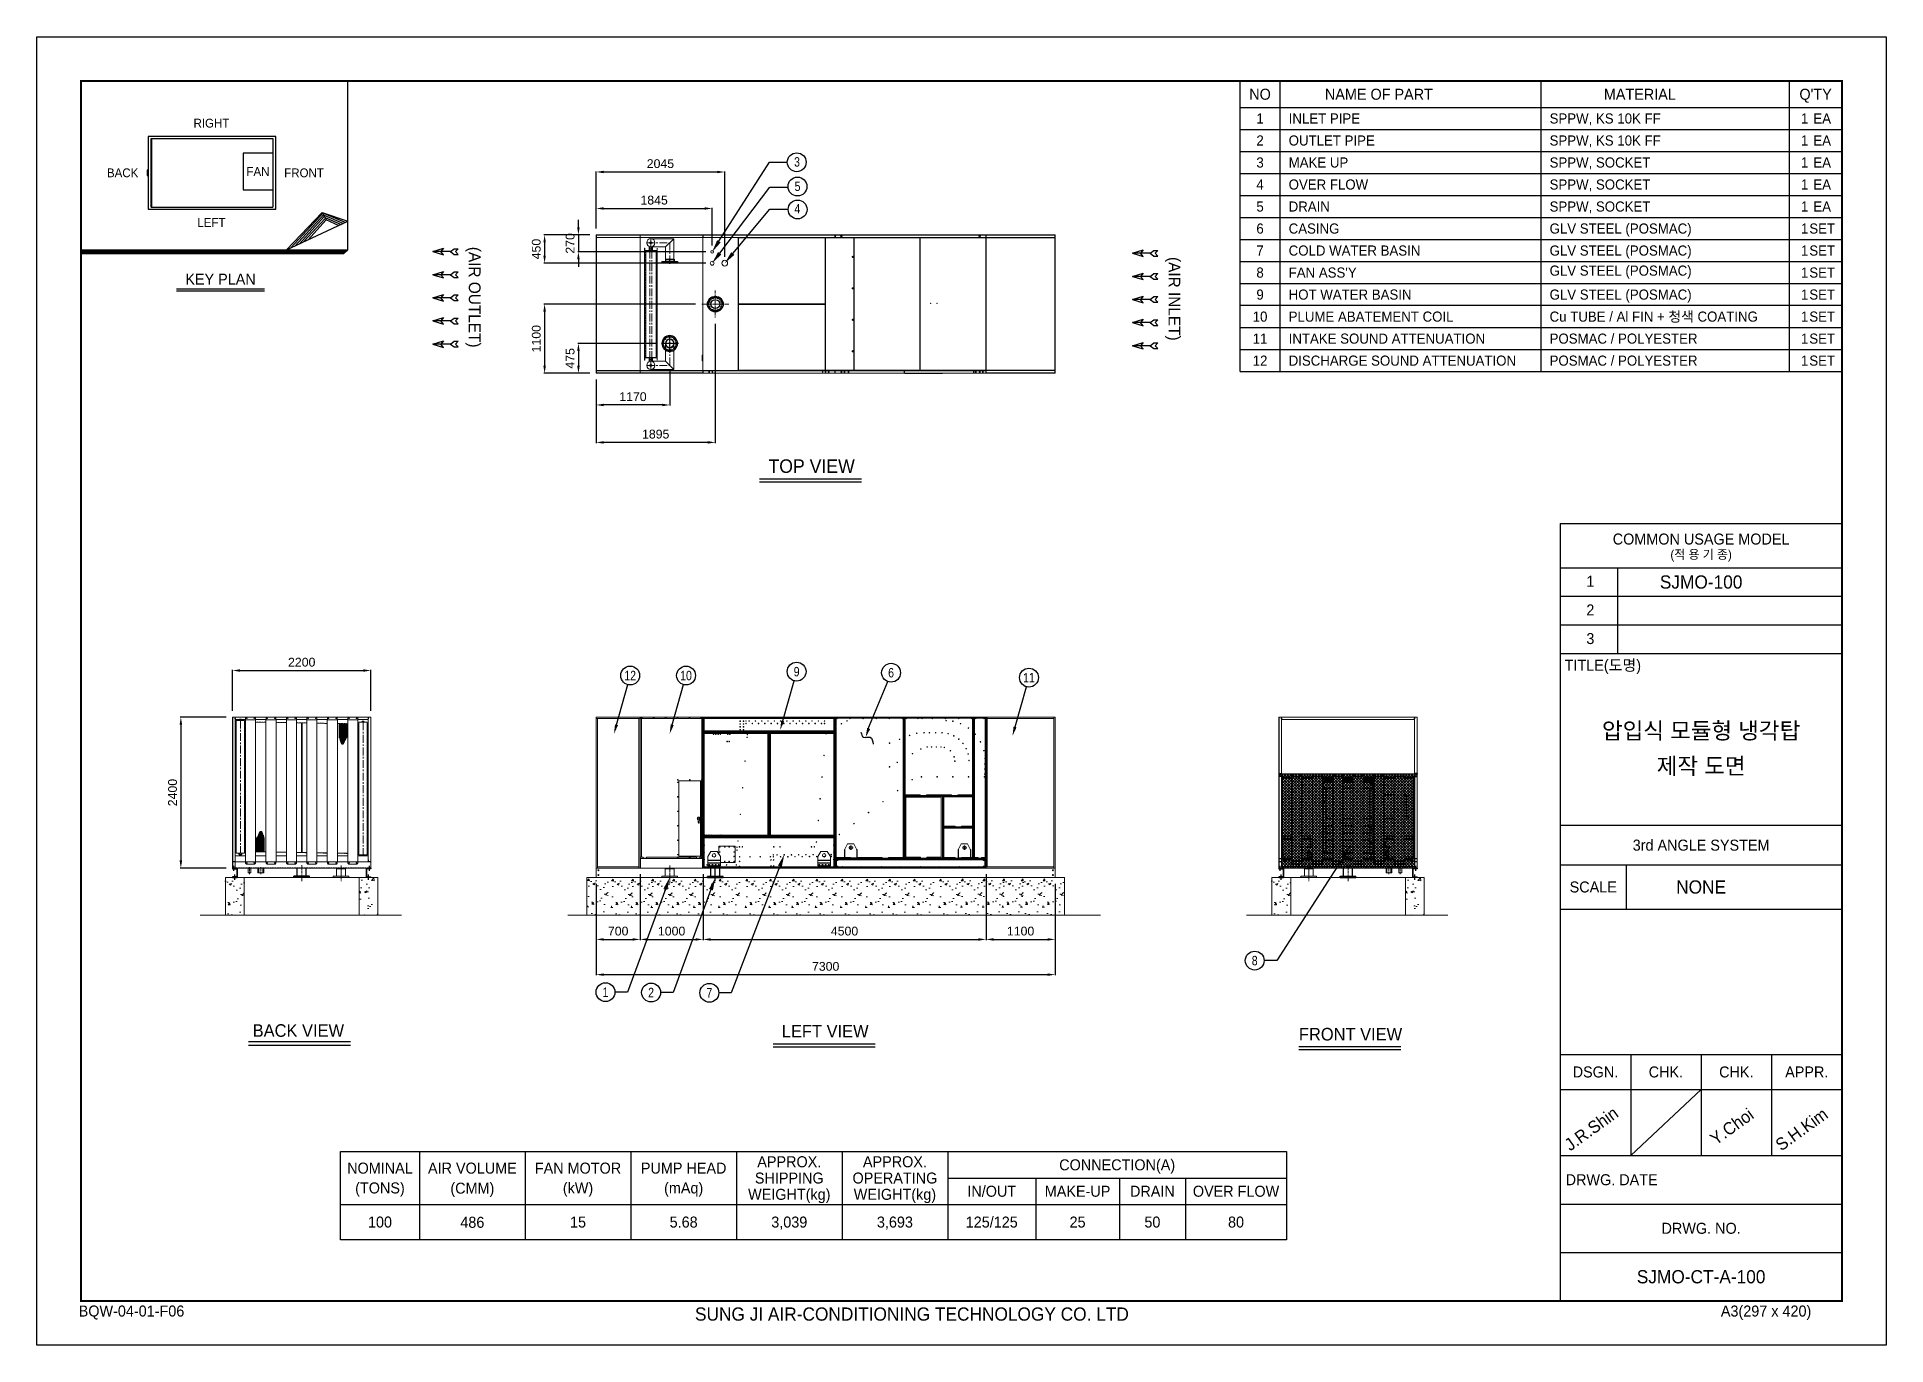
# Model space of a CAD drawing. Header units: millimetres. Extents: x -662756 to 31653, y -141394 to 22156.
# Drawn here: x 2246 to 31653, y 1361 to 22156 of the extents above.
import ezdxf
from ezdxf import colors
from ezdxf.entities.mleader import LeaderData, LeaderLine
from ezdxf.enums import TextEntityAlignment as Align
from ezdxf.math import Vec2, Vec3

# ---------------------------------------------------------------- set-up
doc = ezdxf.new("R2010")
doc.units = ezdxf.units.MM
for name, pattern in [('ACISOTGL', [3, 2, -1]), ('CEN', [26, 20, -2, 2, -2]), ('CENTER', [2, 1.25, -0.25, 0.25, -0.25]), ('CENTERX2', [4, 2.5, -0.5, 0.5, -0.5]), ('DASHDOT', [18.5, 12, -3, 0.5, -3]), ('DASHED', [15, 12, -3]), ('HIDDEN', [0.375, 0.25, -0.125]), ('HIDDENX2', [0.75, 0.5, -0.25])]:
    doc.linetypes.add(name, pattern=pattern)
for name, color, linetype in [('1', 1, 'CENTER'), ('3', 7, 'Continuous'), ('center', 1, 'CENTER'), ('FOUNDATION', 3, 'Continuous'), ('GRID', 1, 'CEN'), ('HIDD', 2, 'HIDDENX2'), ('냉각탑', 4, 'Continuous'), ('냉각탑_box', 1, 'Continuous'), ('냉각탑_dim', 1, 'Continuous'), ('냉각탑_form', 1, 'Continuous'), ('냉각탑_text', 3, 'Continuous'), ('냉각탑_기초', 23, 'Continuous')]:
    doc.layers.add(name, color=color, linetype=linetype)
for name, color, linetype, lineweight in [('AM_0', 7, 'Continuous', 50), ('AM_3', 6, 'ACISOTGL', 9), ('AM_7', 4, 'CENTER', 9)]:
    doc.layers.add(name, color=color, linetype=linetype, lineweight=lineweight)
doc.styles.get("Standard").update_dxf_attribs({"font": 'arial.ttf'})
doc.styles.add('돋움', font='Dotum.ttf')
doc.dimstyles.new('1.40', dxfattribs={"dimscale": 20, "dimtxt": 1.5, "dimasz": 1, "dimexe": 0.5, "dimexo": 0.5, "dimgap": 0.5, "dimtad": 1, "dimdec": 0, "dimzin": 0, "dimdsep": 46, "dimtxsty": 'Standard', "dimcen": 0, "dimclrd": 2, "dimclre": 2, "dimclrt": 3, "dimadec": 0, "dimazin": 0, "dimtfac": 1, "dimtdec": 0, "dimtmove": 0, "dimatfit": 0, "dimfxl": 1, "dimtolj": 1, "dimtzin": 0, "dimlwd": -1, "dimlwe": -1, "dimarcsym": 0})

msp = doc.modelspace()

# ---------------------------------------------------------------- texts
at = {"layer": '냉각탑_form', "style": '돋움'}
for s, height, p in [('COMMON USAGE MODEL', 175.043, (28712.2, 14174.3)), ('(적 용 기 종)', 140.03, (28712.2, 13929.3)), ('3rd ANGLE SYSTEM', 175.043, (28712.2, 9308.1)), ('SCALE', 175.04, (26996.8, 8643)), ('DSGN.', 175.04, (27031.8, 5702.2)), ('CHK.', 175.04, (28152, 5702.2)), ('CHK.', 175.04, (29272.3, 5702.2)), ('APPR.', 175.04, (30392.6, 5702.2)), ('DRWG. NO.', 175.04, (28712.2, 3216.6))]:
    msp.add_text(s, height=height, dxfattribs=at).set_placement(p, align=Align.MIDDLE_CENTER)
for s, height, p in [('1', 175, (26886.8, 13415.1)), ('2', 175, (26886.8, 12960)), ('3', 175, (26886.8, 12504.9)), ('TITLE(도명)', 175.04, (26542, 12081.1)), ('DRWG. DATE', 175.04, (26557.9, 3901.2)), ('BQW-04-01-F06', 175.043, (2909.1, 1813.7)), ('SUNG JI AIR-CONDITIONING TECHNOLOGY CO. LTD', 210.051, (12710.6, 1748.2)), ('A3(297 x 420)', 175.043, (29026.3, 1813.7))]:
    msp.add_text(s, height=height, dxfattribs=at).set_placement(p)
at = {"layer": '냉각탑_text', "style": '돋움'}
for s, height, p in [('NO', 175, (21697.7, 21246.1)), ('NAME OF PART', 175, (23587.7, 21246.1)), ('MATERIAL', 175, (27737.7, 21246.1)), ("Q'TY", 175, (30532.7, 21246.1)), ('1', 161, (21697.7, 20861.1)), ('1', 161, (30357.7, 20861.1)), ('EA', 161, (30637.7, 20861.1)), ('RIGHT', 140, (5020.5, 20786.6)), ('2', 161, (21697.7, 20511.1)), ('1', 161, (30357.7, 20511.1)), ('EA', 161, (30637.7, 20511.1)), ('BACK', 140, (3607.8, 19996.8)), ('FAN', 140, (5760.2, 20018.2)), ('FRONT', 140, (6493.2, 19996.8)), ('3', 161, (21697.7, 20161.1)), ('1', 161, (30357.7, 20161.1)), ('EA', 161, (30637.7, 20161.1)), ('4', 161, (21697.7, 19811.1)), ('1', 161, (30357.7, 19811.1)), ('EA', 161, (30637.7, 19811.1)), ('5', 161, (21697.7, 19461.1)), ('1', 161, (30357.7, 19461.1)), ('EA', 161, (30637.7, 19461.1)), ('LEFT', 140, (5020.5, 19207.8)), ('6', 161, (21697.7, 19111.1)), ('1', 161, (30357.7, 19111.1)), ('SET', 161, (30637.7, 19111.1)), ('7', 161, (21697.7, 18761.1)), ('1', 161, (30357.7, 18761.1)), ('SET', 161, (30637.7, 18761.1)), ('KEY PLAN', 175, (5164.9, 18306.1)), ('8', 161, (21697.7, 18411.1)), ('1', 161, (30357.7, 18411.1)), ('SET', 161, (30637.7, 18411.1)), ('9', 161, (21697.7, 18061.1)), ('1', 161, (30357.7, 18061.1)), ('SET', 161, (30637.7, 18061.1)), ('10', 161, (21697.7, 17711.1)), ('1', 161, (30357.7, 17711.1)), ('SET', 161, (30637.7, 17711.1)), ('11', 161, (21697.7, 17361.1)), ('1', 161, (30357.7, 17361.1)), ('SET', 161, (30637.7, 17361.1)), ('12', 161, (21697.7, 17011.1)), ('1', 161, (30357.7, 17011.1)), ('SET', 161, (30637.7, 17011.1)), ('TOP VIEW', 214.63, (14565.8, 15334)), ('SJMO-100', 210.05, (28712.2, 13491.6)), ('압입식 모듈형 냉각탑', 262.5, (28712.2, 11128.2)), ('제작 도면', 262.5, (28712.2, 10568.2)), ('NONE', 210.05, (28712.2, 8643)), ('BACK VIEW', 199.97, (6402.8, 6360.9)), ('LEFT VIEW', 199.97, (14781.9, 6350.9)), ('FRONT VIEW', 199.97, (23136.7, 6302.8)), ('NOMINAL', 175, (7700.4, 4173.2)), ('AIR VOLUME', 175, (9170.4, 4173.2)), ('FAN MOTOR', 175, (10850.4, 4173.2)), ('PUMP HEAD', 175, (12530.4, 4173.2)), ('APPROX.', 175, (14210.4, 4274.7)), ('APPROX.', 175, (15890.4, 4274.7)), ('CONNECTION(A)', 175, (19425.4, 4225.7)), ('(TONS)', 175, (7700.4, 3858.2)), ('(CMM)', 175, (9170, 3854.4)), ('(kW)', 175, (10850.4, 3858.2)), ('(mAq)', 175, (12530.4, 3858.2)), ('WEIGHT(kg)', 175, (14210.4, 3756.7)), ('SHIPPING', 175, (14210.4, 4015.7)), ('OPERATING', 175, (15890.4, 4015.7)), ('WEIGHT(kg)', 175, (15890.4, 3756.7)), ('IN/OUT', 175, (17430.4, 3805.7)), ('MAKE-UP', 175, (18795.4, 3805.7)), ('DRAIN', 175, (19985.4, 3805.7)), ('OVER FLOW', 175, (21315.4, 3805.7)), ('100', 175, (7700.4, 3315.7)), ('486', 175, (9170, 3311.9)), ('15', 175, (10850.4, 3315.7)), ('5.68', 175, (12530.4, 3315.7)), ('3,039', 175, (14210.4, 3315.7)), ('3,693', 175, (15890.4, 3315.7)), ('125/125', 175, (17430.4, 3315.7)), ('25', 175, (18795.4, 3315.7)), ('50', 175, (19985.4, 3315.7)), ('80', 175, (21315.4, 3315.7)), ('SJMO-CT-A-100', 210.051, (28712.2, 2446.4))]:
    msp.add_text(s, height=height, dxfattribs=at).set_placement(p, align=Align.MIDDLE_CENTER)
for s, p in [('INLET PIPE', (22152.7, 20861.1)), ('SPPW, KS 10K FF', (26302.7, 20861.1)), ('OUTLET PIPE', (22152.7, 20511.1)), ('SPPW, KS 10K FF', (26302.7, 20511.1)), ('MAKE UP', (22152.7, 20161.1)), ('SPPW, SOCKET', (26302.7, 20161.1)), ('OVER FLOW', (22152.7, 19811.1)), ('SPPW, SOCKET', (26302.7, 19811.1)), ('DRAIN', (22152.7, 19461.1)), ('SPPW, SOCKET', (26302.7, 19461.1)), ('CASING', (22152.7, 19111.1)), ('GLV STEEL (POSMAC)', (26302.7, 19111.1)), ('COLD WATER BASIN', (22152.7, 18761.1)), ('GLV STEEL (POSMAC)', (26302.7, 18761.1)), ('GLV STEEL (POSMAC)', (26302.7, 18441.9)), ("FAN ASS'Y", (22152.7, 18411.1)), ('HOT WATER BASIN', (22152.7, 18061.1)), ('GLV STEEL (POSMAC)', (26302.7, 18061.1)), ('PLUME ABATEMENT COIL', (22152.7, 17711.1)), ('Cu TUBE / Al FIN + 청색 COATING', (26302.7, 17711.1)), ('INTAKE SOUND ATTENUATION', (22152.7, 17361.1)), ('POSMAC / POLYESTER', (26302.7, 17361.1)), ('DISCHARGE SOUND ATTENUATION', (22152.7, 17011.1)), ('POSMAC / POLYESTER', (26302.7, 17011.1))]:
    msp.add_text(s, height=161, dxfattribs=at).set_placement(p, align=Align.MIDDLE_LEFT)
at = {"layer": '냉각탑_text', "width": 0.8}
for s, p in [('3', (14333.5, 20170.7)), ('5', (14341.7, 19782.4)), ('4', (14338.2, 19425.3)), ('12', (11680.3, 12004.9)), ('10', (12568.2, 12004.4)), ('9', (14327.2, 12066.3)), ('6', (15829.2, 12049.5)), ('11', (18022.7, 11970.8)), ('8', (21612.4, 7472.5)), ('1', (11287.6, 6970.7)), ('2', (12012.6, 6964.9)), ('7', (12939.1, 6960.4))]:
    msp.add_text(s, height=150, dxfattribs=at).set_placement(p, align=Align.MIDDLE_CENTER)
at = {"layer": '냉각탑_text', "style": '돋움'}
for s, p in [('(AIR OUTLET)', (9207.2, 18019.8)), ('(AIR INLET)', (20335.2, 17993.5))]:
    msp.add_text(s, height=186.667, rotation=270, dxfattribs=at).set_placement(p, align=Align.MIDDLE_CENTER)
for s, p in [('J.R.Shin', (26630, 4436)), ('Y.Choi', (28945.3, 4529.4)), ('S.H.Kim', (29986.5, 4436))]:
    msp.add_text(s, height=196.05, rotation=35.81856, dxfattribs=at).set_placement(p)

# ---------------------------------------------------------------- blocks, each defined once
blk = doc.blocks.new('화살표 IN OUT')
at = {"layer": '냉각탑_dim'}
for p, q in [((-323, 43), (-384, 43)), ((-343, 0), (-384, 43)), ((-384, -43), (-343, 0)), ((-266, 0), (-323, 43)), ((-266, 0), (-323, -43)), ((-266, 0), (0, 0)), ((-163, 50), (-122, 0)), ((0, 0), (-163, 50)), ((-163, -50), (-122, 0)), ((0, 0), (-163, -50)), ((-323, -43), (-384, -43))]:
    blk.add_line(p, q, dxfattribs=at)
blk = doc.blocks.new('*D115')
at = {"color": 2, "transparency": 16777216}
for p, q in [((12309, 16836), (12309, 16296)), ((11139, 16710), (11139, 16296)), ((12189, 16306), (11259, 16306))]:
    blk.add_line(p, q, dxfattribs=at)
for points in [[(11259, 16326), (11259, 16286), (11139, 16306)], [(12189, 16326), (12189, 16286), (12309, 16306)]]:
    blk.add_solid(points, dxfattribs=at)
at = {"layer": 'Defpoints', "color": 0, "transparency": 16777216}
for p in [(11139, 16810), (12309, 16936), (11139, 16306)]:
    blk.add_point(p, dxfattribs=at)
at = {"color": 3, "lineweight": 5, "transparency": 16777216, "insert": (11724, 16437), "char_height": 140, "attachment_point": 5}
blk.add_mtext('\\A1;1170', dxfattribs=at)
blk = doc.blocks.new('*D116')
at = {"color": 2, "transparency": 16777216}
for p, q in [((12084, 17285), (10847, 17285)), ((10857, 17165), (10857, 16930)), ((11039, 16810), (10847, 16810))]:
    blk.add_line(p, q, dxfattribs=at)
for points in [[(10837, 17165), (10877, 17165), (10857, 17285)], [(10837, 16930), (10877, 16930), (10857, 16810)]]:
    blk.add_solid(points, dxfattribs=at)
at = {"layer": 'Defpoints', "color": 0, "transparency": 16777216}
for p in [(12184, 17285), (10857, 16810), (11139, 16810)]:
    blk.add_point(p, dxfattribs=at)
at = {"color": 3, "lineweight": 5, "transparency": 16777216, "insert": (10725, 17047), "char_height": 140, "attachment_point": 5, "rotation": 90}
blk.add_mtext('\\A1;475', dxfattribs=at)
blk = doc.blocks.new('*D117')
at = {"color": 2, "transparency": 16777216}
for p, q in [((12719, 17910), (10309, 17910)), ((10319, 17790), (10319, 16930)), ((11039, 16810), (10309, 16810))]:
    blk.add_line(p, q, dxfattribs=at)
for points in [[(10299, 17790), (10339, 17790), (10319, 17910)], [(10299, 16930), (10339, 16930), (10319, 16810)]]:
    blk.add_solid(points, dxfattribs=at)
at = {"layer": 'Defpoints', "color": 0, "transparency": 16777216}
for p in [(12819, 17910), (10319, 16810), (11139, 16810)]:
    blk.add_point(p, dxfattribs=at)
at = {"color": 3, "lineweight": 5, "transparency": 16777216, "insert": (10187, 17360), "char_height": 140, "attachment_point": 5, "rotation": 90}
blk.add_mtext('\\A1;1100', dxfattribs=at)
blk = doc.blocks.new('*D118')
at = {"color": 2, "transparency": 16777216}
for p, q in [((11839, 8844), (11839, 7799)), ((11139, 8695), (11139, 7799)), ((11259, 7809), (11719, 7809))]:
    blk.add_line(p, q, dxfattribs=at)
for points in [[(11259, 7829), (11259, 7789), (11139, 7809)], [(11719, 7829), (11719, 7789), (11839, 7809)]]:
    blk.add_solid(points, dxfattribs=at)
at = {"layer": 'Defpoints', "color": 0, "transparency": 16777216}
for p in [(11839, 8944), (11139, 8795), (11839, 7809)]:
    blk.add_point(p, dxfattribs=at)
at = {"color": 3, "lineweight": 5, "transparency": 16777216, "insert": (11489, 7941), "char_height": 140, "attachment_point": 5}
blk.add_mtext('\\A1;700', dxfattribs=at)
blk = doc.blocks.new('*D119')
at = {"color": 2, "transparency": 16777216}
for p, q in [((11839, 8849), (11839, 7799)), ((12839, 8847), (12839, 7799)), ((11959, 7809), (12719, 7809))]:
    blk.add_line(p, q, dxfattribs=at)
for points in [[(11959, 7829), (11959, 7789), (11839, 7809)], [(12719, 7829), (12719, 7789), (12839, 7809)]]:
    blk.add_solid(points, dxfattribs=at)
at = {"layer": 'Defpoints', "color": 0, "transparency": 16777216}
for p in [(11839, 8949), (12839, 8947), (12839, 7809)]:
    blk.add_point(p, dxfattribs=at)
at = {"color": 3, "lineweight": 5, "transparency": 16777216, "insert": (12339, 7941), "char_height": 140, "attachment_point": 5}
blk.add_mtext('\\A1;1000', dxfattribs=at)
blk = doc.blocks.new('*D120')
at = {"color": 2, "transparency": 16777216}
for p, q in [((5356, 11444), (5356, 12094)), ((5476, 12084), (7436, 12084)), ((7556, 11444), (7556, 12094))]:
    blk.add_line(p, q, dxfattribs=at)
for points in [[(5476, 12104), (5476, 12064), (5356, 12084)], [(7436, 12104), (7436, 12064), (7556, 12084)]]:
    blk.add_solid(points, dxfattribs=at)
at = {"layer": 'Defpoints', "color": 0, "transparency": 16777216}
for p in [(7556, 12084), (5356, 11344), (7556, 11344)]:
    blk.add_point(p, dxfattribs=at)
at = {"color": 3, "lineweight": 5, "transparency": 16777216, "insert": (6456, 12216), "char_height": 140, "attachment_point": 5}
blk.add_mtext('\\A1;2200', dxfattribs=at)
blk = doc.blocks.new('*D121')
at = {"color": 2, "transparency": 16777216}
for p, q in [((5256, 11344), (4524, 11344)), ((4534, 11224), (4534, 9064)), ((5256, 8944), (4524, 8944))]:
    blk.add_line(p, q, dxfattribs=at)
for points in [[(4514, 11224), (4554, 11224), (4534, 11344)], [(4514, 9064), (4554, 9064), (4534, 8944)]]:
    blk.add_solid(points, dxfattribs=at)
at = {"layer": 'Defpoints', "color": 0, "transparency": 16777216}
for p in [(5356, 11344), (4534, 8944), (5356, 8944)]:
    blk.add_point(p, dxfattribs=at)
at = {"color": 3, "lineweight": 5, "transparency": 16777216, "insert": (4402, 10144), "char_height": 140, "attachment_point": 5, "rotation": 90}
blk.add_mtext('\\A1;2400', dxfattribs=at)
blk = doc.blocks.new('*D122')
at = {"color": 2, "transparency": 16777216}
for p, q in [((12839, 8847), (12839, 7799)), ((17339, 8849), (17339, 7799)), ((12959, 7809), (17219, 7809))]:
    blk.add_line(p, q, dxfattribs=at)
for points in [[(12959, 7829), (12959, 7789), (12839, 7809)], [(17219, 7829), (17219, 7789), (17339, 7809)]]:
    blk.add_solid(points, dxfattribs=at)
at = {"layer": 'Defpoints', "color": 0, "transparency": 16777216}
for p in [(12839, 8947), (17339, 8949), (17339, 7809)]:
    blk.add_point(p, dxfattribs=at)
at = {"color": 3, "lineweight": 5, "transparency": 16777216, "insert": (15089, 7941), "char_height": 140, "attachment_point": 5}
blk.add_mtext('\\A1;4500', dxfattribs=at)
blk = doc.blocks.new('*D123')
at = {"color": 2, "transparency": 16777216}
for p, q in [((17339, 8844), (17339, 7799)), ((18439, 8695), (18439, 7799)), ((17459, 7809), (18319, 7809))]:
    blk.add_line(p, q, dxfattribs=at)
for points in [[(17459, 7829), (17459, 7789), (17339, 7809)], [(18319, 7829), (18319, 7789), (18439, 7809)]]:
    blk.add_solid(points, dxfattribs=at)
at = {"layer": 'Defpoints', "color": 0, "transparency": 16777216}
for p in [(17339, 8944), (18439, 8795), (18439, 7809)]:
    blk.add_point(p, dxfattribs=at)
at = {"color": 3, "lineweight": 5, "transparency": 16777216, "insert": (17889, 7941), "char_height": 140, "attachment_point": 5}
blk.add_mtext('\\A1;1100', dxfattribs=at)
blk = doc.blocks.new('*D124')
at = {"color": 2, "transparency": 16777216}
for p, q in [((11139, 8695), (11139, 7239)), ((18439, 8695), (18439, 7239)), ((11259, 7249), (18319, 7249))]:
    blk.add_line(p, q, dxfattribs=at)
for points in [[(11259, 7269), (11259, 7229), (11139, 7249)], [(18319, 7269), (18319, 7229), (18439, 7249)]]:
    blk.add_solid(points, dxfattribs=at)
at = {"layer": 'Defpoints', "color": 0, "transparency": 16777216}
for p in [(11139, 8795), (18439, 8795), (18439, 7249)]:
    blk.add_point(p, dxfattribs=at)
at = {"color": 3, "lineweight": 5, "transparency": 16777216, "insert": (14789, 7380), "char_height": 140, "attachment_point": 5}
blk.add_mtext('\\A1;7300', dxfattribs=at)
blk = doc.blocks.new('*D125')
at = {"color": 2, "transparency": 16777216}
for p, q in [((10857, 19130), (10857, 19250)), ((11039, 19010), (10847, 19010)), ((10857, 19010), (10857, 18740)), ((12884, 18740), (10847, 18740)), ((10857, 18620), (10857, 18500))]:
    blk.add_line(p, q, dxfattribs=at)
for points in [[(10837, 19130), (10877, 19130), (10857, 19010)], [(10837, 18620), (10877, 18620), (10857, 18740)]]:
    blk.add_solid(points, dxfattribs=at)
at = {"layer": 'Defpoints', "color": 0, "transparency": 16777216}
for p in [(11139, 19010), (10857, 18740), (12984, 18740)]:
    blk.add_point(p, dxfattribs=at)
at = {"color": 3, "lineweight": 5, "transparency": 16777216, "insert": (10725, 18875), "char_height": 140, "attachment_point": 5, "rotation": 90}
blk.add_mtext('\\A1;270', dxfattribs=at)
blk = doc.blocks.new('*D126')
at = {"color": 2, "transparency": 16777216}
for p, q in [((13034, 17595), (13034, 15701)), ((11139, 16710), (11139, 15701)), ((12914, 15711), (11259, 15711))]:
    blk.add_line(p, q, dxfattribs=at)
for points in [[(11259, 15731), (11259, 15691), (11139, 15711)], [(12914, 15731), (12914, 15691), (13034, 15711)]]:
    blk.add_solid(points, dxfattribs=at)
at = {"layer": 'Defpoints', "color": 0, "transparency": 16777216}
for p in [(13034, 17695), (11139, 16810), (11139, 15711)]:
    blk.add_point(p, dxfattribs=at)
at = {"color": 3, "lineweight": 5, "transparency": 16777216, "insert": (12086, 15842), "char_height": 140, "attachment_point": 5}
blk.add_mtext('\\A1;1895', dxfattribs=at)
blk = doc.blocks.new('*D127')
at = {"color": 2, "transparency": 16777216}
for p, q in [((11139, 19110), (11139, 19440)), ((11259, 19430), (12864, 19430)), ((12984, 18840), (12984, 19440))]:
    blk.add_line(p, q, dxfattribs=at)
for points in [[(11259, 19450), (11259, 19410), (11139, 19430)], [(12864, 19450), (12864, 19410), (12984, 19430)]]:
    blk.add_solid(points, dxfattribs=at)
at = {"layer": 'Defpoints', "color": 0, "transparency": 16777216}
for p in [(12984, 19430), (11139, 19010), (12984, 18740)]:
    blk.add_point(p, dxfattribs=at)
at = {"color": 3, "lineweight": 5, "transparency": 16777216, "insert": (12061, 19562), "char_height": 140, "attachment_point": 5}
blk.add_mtext('\\A1;1845', dxfattribs=at)
blk = doc.blocks.new('*D128')
at = {"color": 2, "transparency": 16777216}
for p, q in [((11139, 19110), (11139, 20020)), ((11259, 20010), (13064, 20010)), ((13184, 18660), (13184, 20020))]:
    blk.add_line(p, q, dxfattribs=at)
for points in [[(11259, 20030), (11259, 19990), (11139, 20010)], [(13064, 20030), (13064, 19990), (13184, 20010)]]:
    blk.add_solid(points, dxfattribs=at)
at = {"layer": 'Defpoints', "color": 0, "transparency": 16777216}
for p in [(13184, 20010), (11139, 19010), (13184, 18560)]:
    blk.add_point(p, dxfattribs=at)
at = {"color": 3, "lineweight": 5, "transparency": 16777216, "insert": (12161, 20142), "char_height": 140, "attachment_point": 5}
blk.add_mtext('\\A1;2045', dxfattribs=at)
blk = doc.blocks.new('*D129')
at = {"color": 2, "transparency": 16777216}
for p, q in [((11039, 19010), (10309, 19010)), ((10319, 18890), (10319, 18680)), ((12884, 18560), (10309, 18560))]:
    blk.add_line(p, q, dxfattribs=at)
for points in [[(10299, 18890), (10339, 18890), (10319, 19010)], [(10299, 18680), (10339, 18680), (10319, 18560)]]:
    blk.add_solid(points, dxfattribs=at)
at = {"layer": 'Defpoints', "color": 0, "transparency": 16777216}
for p in [(11139, 19010), (10319, 18560), (12984, 18560)]:
    blk.add_point(p, dxfattribs=at)
at = {"color": 3, "lineweight": 5, "transparency": 16777216, "insert": (10187, 18785), "char_height": 140, "attachment_point": 5, "rotation": 90}
blk.add_mtext('\\A1;450', dxfattribs=at)
blk = doc.blocks.new('457536')
at = {"color": 7, "lineweight": 5}
for p, q in [((114592.520962, 89152.297332), (114550.020962, 89069.297332)), ((114692.520962, 89152.297332), (114592.520962, 89152.297332)), ((114735.020962, 89069.297332), (114692.520962, 89152.297332)), ((114542.520962, 89059.297332), (114542.520962, 88929.797332)), ((114550.020962, 88922.297332), (114735.020962, 88922.297332)), ((114742.520962, 88929.797332), (114742.520962, 89059.297332))]:
    blk.add_line(p, q, dxfattribs=at)
at = {"color": 7, "linetype": 'DASHDOT', "lineweight": 5}
for p, q in [((114642.520962, 89126.047332), (114642.520962, 89054.547332)), ((114678.270962, 89090.297332), (114606.770962, 89090.297332))]:
    blk.add_line(p, q, dxfattribs=at)
at = {"color": 7, "lineweight": 5, "ltscale": 0.09375}
for p, q in [((114542.520962, 89059.297332), (114550.020962, 89059.297332)), ((114550.020962, 88929.797332), (114542.520962, 88929.797332)), ((114550.020962, 88922.297332), (114550.020962, 88929.797332)), ((114742.520962, 89059.297332), (114735.020962, 89059.297332)), ((114735.020962, 88929.797332), (114742.520962, 88929.797332)), ((114735.020962, 88922.297332), (114735.020962, 88929.797332))]:
    blk.add_line(p, q, dxfattribs=at)
at = {"color": 7, "linetype": 'DASHED', "lineweight": 5}
for p, q in [((114548.520962, 89059.297332), (114548.520962, 88929.797332)), ((114550.020962, 88928.297332), (114735.020962, 88928.297332)), ((114736.520962, 88929.797332), (114736.520962, 89059.297332))]:
    blk.add_line(p, q, dxfattribs=at)
at = {"color": 7, "lineweight": 5, "ltscale": 0.125}
for p, q in [((114550.020962, 89059.297332), (114550.020962, 89069.297332)), ((114735.020962, 89069.297332), (114735.020962, 89059.297332))]:
    blk.add_line(p, q, dxfattribs=at)
at = {"color": 7, "linetype": 'DASHED', "lineweight": 5, "ltscale": 0.075}
for p, q in [((114558.520962, 88928.297332), (114558.520962, 88922.297332)), ((114576.520962, 88928.297332), (114576.520962, 88922.297332)), ((114608.520962, 88928.297332), (114608.520962, 88922.297332)), ((114626.520962, 88928.297332), (114626.520962, 88922.297332)), ((114658.520962, 88928.297332), (114658.520962, 88922.297332)), ((114676.520962, 88928.297332), (114676.520962, 88922.297332)), ((114708.520962, 88928.297332), (114708.520962, 88922.297332)), ((114726.520962, 88928.297332), (114726.520962, 88922.297332))]:
    blk.add_line(p, q, dxfattribs=at)
at = {"color": 7, "lineweight": 5}
blk.add_circle((114642.520962, 89090.297332), 27.5, dxfattribs=at)
blk = doc.blocks.new('1')
at = {"lineweight": 20}
for p, q in [((11839, 11344), (11139, 11344)), ((11139, 8944), (11139, 11344)), ((11839, 11324), (11139, 11324)), ((11159, 8944), (11159, 11324)), ((17336, 11344), (17339, 11344)), ((17339, 11344), (18439, 11344)), ((17339, 11341), (17339, 11344)), ((17359, 11324), (18419, 11324)), ((18419, 8944), (18419, 11344)), ((18439, 8944), (18439, 11344)), ((11839, 8944), (11139, 8944)), ((11819, 8964), (11159, 8964)), ((17339, 8964), (18419, 8964)), ((17339, 8949), (17339, 8944)), ((17339, 8944), (18439, 8944))]:
    blk.add_line(p, q, dxfattribs=at)
at = {"color": 7, "lineweight": 20}
for p, q in [((11819, 8944), (11819, 11324)), ((11839, 9118), (11839, 11322)), ((11841, 11344), (12835, 11344)), ((11859, 11322), (11859, 9118)), ((12817, 11315), (12817, 10356)), ((12837, 11322), (12837, 9118)), ((12842, 11344), (14935, 11344)), ((12842, 11340), (14935, 11340)), ((14935, 11324), (13392, 11324)), ((14939, 9099), (14939, 11341)), ((14942, 9099), (14942, 11341)), ((14954, 11185), (14954, 9099)), ((16022, 11344), (14955, 11344)), ((16022, 11341), (14955, 11341)), ((16024, 11341), (16024, 9099)), ((16036, 11341), (16036, 9099)), ((16039, 11341), (16039, 9099)), ((16041, 11341), (16041, 10097)), ((16044, 11341), (16044, 10097)), ((16056, 10097), (16056, 11341)), ((17124, 11344), (16057, 11344)), ((17124, 11341), (16057, 11341)), ((17126, 11341), (17126, 10097)), ((17138, 10097), (17138, 11341)), ((17141, 10097), (17141, 11341)), ((17143, 11341), (17143, 9099)), ((17146, 11341), (17146, 9099)), ((17158, 9099), (17158, 11341)), ((17336, 9099), (17336, 11341)), ((17339, 9099), (17339, 11341)), ((17359, 8964), (17359, 11344)), ((12839, 9449), (12839, 11099)), ((14935, 11124), (12842, 11124)), ((14935, 11107), (12842, 11107)), ((14935, 11104), (12842, 11104)), ((12842, 9449), (12842, 11099)), ((12859, 11099), (12859, 9475)), ((12860, 11102), (13867, 11102)), ((12860, 11099), (13867, 11099)), ((12860, 11082), (13867, 11082)), ((13869, 11099), (13869, 9449)), ((13886, 11099), (13886, 9449)), ((13889, 11099), (13889, 9449)), ((13891, 11099), (13891, 9449)), ((13894, 11099), (13894, 9449)), ((13911, 9449), (13911, 11099)), ((14917, 11102), (13912, 11102)), ((14917, 11099), (13912, 11099)), ((14919, 11099), (14919, 9449)), ((14936, 9449), (14936, 11099)), ((12452, 10331), (12452, 9131)), ((12454, 9135), (12454, 10327)), ((12800, 10327), (12800, 9135)), ((12802, 10331), (12802, 9131)), ((17324, 10430), (17324, 9099)), ((16044, 9099), (16044, 10089)), ((16057, 10094), (17124, 10094)), ((16648, 10089), (16648, 9099)), ((12842, 9444), (14935, 9444)), ((12842, 9440), (14935, 9440)), ((13867, 9449), (12860, 9449)), ((13867, 9446), (12860, 9446)), ((14908, 9424), (12870, 9424)), ((14917, 9466), (13912, 9466)), ((13912, 9449), (14917, 9449)), ((13912, 9446), (14917, 9446)), ((12835, 9096), (11841, 9096)), ((12832, 9094), (11844, 9094)), ((12815, 8944), (12126, 8944)), ((14935, 8947), (12842, 8947)), ((14935, 8944), (12842, 8944)), ((12870, 8964), (14908, 8964)), ((14944, 9094), (17334, 9094)), ((14944, 9089), (17334, 9089)), ((17334, 8949), (14944, 8949)), ((17334, 8944), (14944, 8944)), ((14955, 9096), (16022, 9096)), ((17293, 9074), (14985, 9074)), ((14985, 8964), (17293, 8964))]:
    blk.add_line(p, q, dxfattribs=at)
at = {"color": 0, "lineweight": 20}
for p, q in [((12839, 11344), (11839, 11344)), ((11839, 8944), (11839, 11344)), ((12842, 11344), (12839, 11344)), ((12839, 11340), (12839, 11344)), ((11139, 8795), (11139, 8944)), ((12832, 8944), (11839, 8944)), ((14935, 8944), (14944, 8944)), ((17334, 8944), (17339, 8944)), ((18439, 8795), (18439, 8944)), ((18439, 8795), (11139, 8795))]:
    blk.add_line(p, q, dxfattribs=at)
at = {"color": 7, "lineweight": 20, "ltscale": 0.001417}
for p, q in [((11839, 11342), (11841, 11342)), ((11839, 11341), (11841, 11341)), ((12837, 11342), (12835, 11342)), ((12837, 11341), (12835, 11341)), ((11839, 9099), (11841, 9099)), ((11839, 9098), (11841, 9098)), ((12837, 9099), (12835, 9099)), ((12837, 9098), (12835, 9098))]:
    blk.add_line(p, q, dxfattribs=at)
at = {"color": 7, "lineweight": 20, "ltscale": 0.00075}
for p, q in [((11839, 11341), (11839, 11342)), ((11839, 11341), (11839, 11342)), ((12837, 11341), (12837, 11342)), ((12456, 10329), (12457, 10329)), ((12797, 10329), (12798, 10329)), ((12457, 9133), (12456, 9133)), ((12798, 9133), (12797, 9133)), ((11839, 9099), (11839, 9098)), ((12837, 9099), (12837, 9098))]:
    blk.add_line(p, q, dxfattribs=at)
at = {"color": 7, "lineweight": 20, "ltscale": 0.015917}
for p, q in [((11839, 11322), (11839, 11341)), ((12837, 11341), (12837, 11322)), ((11839, 9099), (11839, 9118)), ((12837, 9118), (12837, 9099))]:
    blk.add_line(p, q, dxfattribs=at)
at = {"color": 7, "lineweight": 20, "ltscale": 0.002833}
for p, q in [((11842, 11322), (11839, 11322)), ((11841, 11344), (11841, 11340)), ((12833, 11322), (12837, 11322)), ((12835, 11344), (12835, 11340)), ((11842, 9118), (11839, 9118)), ((12833, 9118), (12837, 9118)), ((11841, 9096), (11841, 9099)), ((12835, 9096), (12835, 9099))]:
    blk.add_line(p, q, dxfattribs=at)
at = {"color": 7, "lineweight": 20, "ltscale": 0.000256317}
for p, q in [((11839, 11322), (11839, 11322)), ((12837, 11322), (12837, 11322))]:
    blk.add_line(p, q, dxfattribs=at)
at = {"color": 7, "lineweight": 20, "ltscale": 0.000482551}
for p, q in [((11841, 11343), (11840, 11343)), ((12835, 11343), (12835, 11343))]:
    blk.add_line(p, q, dxfattribs=at)
at = {"color": 7, "lineweight": 20, "ltscale": 0.013833}
for p, q in [((11841, 11324), (11841, 11340)), ((11842, 11322), (11859, 11322)), ((12835, 11340), (12835, 11324)), ((11859, 9118), (11842, 9118)), ((11841, 9099), (11841, 9116)), ((11889, 9116), (11889, 9099)), ((11939, 9116), (11939, 9099)), ((12737, 9116), (12737, 9099)), ((12787, 9116), (12787, 9099)), ((12835, 9116), (12835, 9099))]:
    blk.add_line(p, q, dxfattribs=at)
at = {"color": 7, "lineweight": 20, "ltscale": 0.01025}
for p, q in [((11841, 11324), (11853, 11324)), ((12823, 11324), (12835, 11324))]:
    blk.add_line(p, q, dxfattribs=at)
at = {"color": 7, "lineweight": 20, "ltscale": 0.001667}
for p, q in [((11841, 11324), (11841, 11322)), ((12835, 11322), (12835, 11324)), ((12761, 9737), (12759, 9737)), ((12779, 9737), (12781, 9737)), ((12800, 9743), (12802, 9743)), ((12802, 9719), (12800, 9719)), ((11839, 9118), (11841, 9118)), ((11841, 9118), (11841, 9116)), ((12835, 9116), (12835, 9118)), ((12837, 9118), (12835, 9118)), ((11929, 9096), (11929, 9094)), ((12089, 9096), (12089, 9094))]:
    blk.add_line(p, q, dxfattribs=at)
at = {"color": 7, "lineweight": 20, "ltscale": 0.141667}
for p, q in [((11873, 11324), (12043, 11324)), ((12063, 11324), (12233, 11324)), ((12253, 11324), (12423, 11324)), ((12443, 11324), (12613, 11324)), ((12633, 11324), (12803, 11324)), ((12617, 9116), (12447, 9116))]:
    blk.add_line(p, q, dxfattribs=at)
at = {"color": 7, "lineweight": 20, "ltscale": 0.009002}
blk.add_line((12823, 11322), (12833, 11322), dxfattribs=at)
at = {"color": 7, "lineweight": 20, "ltscale": 0.001111}
for p, q in [((12841, 11340), (12839, 11340)), ((12842, 11324), (12842, 11322)), ((14939, 11340), (14937, 11340)), ((14939, 11305), (14941, 11305)), ((14939, 11302), (14941, 11302)), ((16041, 11307), (16039, 11307)), ((16041, 11304), (16039, 11304)), ((16041, 11303), (16039, 11303)), ((16039, 11299), (16041, 11299)), ((16041, 11299), (16039, 11299)), ((16039, 11296), (16041, 11296)), ((16039, 11287), (16041, 11287)), ((17143, 11307), (17141, 11307)), ((17143, 11304), (17141, 11304)), ((12839, 11107), (12841, 11107)), ((12842, 11126), (12842, 11124)), ((13395, 11104), (13395, 11102)), ((13400, 11102), (13400, 11104)), ((13402, 11102), (13402, 11104)), ((13404, 11104), (13404, 11102)), ((13407, 11104), (13407, 11102)), ((13503, 11104), (13503, 11102)), ((13507, 11104), (13507, 11102)), ((14937, 11107), (14939, 11107)), ((16041, 10420), (16039, 10420)), ((17143, 10429), (17141, 10429)), ((17141, 10418), (17143, 10418)), ((17143, 10416), (17141, 10416)), ((17143, 10414), (17141, 10414)), ((17141, 10414), (17143, 10414)), ((17141, 10411), (17143, 10411)), ((17141, 10378), (17143, 10378)), ((17141, 10374), (17143, 10374)), ((17141, 10326), (17143, 10326)), ((17141, 10314), (17143, 10314)), ((17143, 10313), (17141, 10313)), ((17143, 10311), (17141, 10311)), ((17143, 10311), (17141, 10311)), ((17143, 10309), (17141, 10309)), ((17141, 10308), (17143, 10308)), ((16039, 10119), (16041, 10119)), ((12841, 9440), (12839, 9440)), ((12842, 9424), (12842, 9422)), ((14939, 9440), (14937, 9440)), ((17143, 9694), (17141, 9694)), ((17141, 9692), (17143, 9692)), ((17141, 9691), (17143, 9691)), ((17143, 9691), (17141, 9691)), ((17143, 9689), (17141, 9689)), ((17141, 9688), (17143, 9688)), ((17141, 9194), (17143, 9194)), ((17141, 9191), (17143, 9191)), ((17141, 9189), (17143, 9189)), ((17141, 9184), (17143, 9184)), ((17143, 9174), (17141, 9174)), ((12839, 8947), (12841, 8947)), ((12842, 8966), (12842, 8964)), ((14937, 8947), (14939, 8947)), ((14944, 9074), (14944, 9072)), ((14944, 8966), (14944, 8964)), ((15066, 9096), (15066, 9094)), ((15071, 9096), (15071, 9094)), ((15281, 9096), (15281, 9094)), ((15292, 9094), (15292, 9096)), ((15302, 9094), (15302, 9096)), ((15535, 9094), (15535, 9096)), ((15545, 9094), (15545, 9096)), ((16861, 9094), (16861, 9096)), ((16871, 9094), (16871, 9096)), ((17104, 9094), (17104, 9096)), ((17114, 9094), (17114, 9096)), ((17126, 9094), (17126, 9096)), ((17130, 9094), (17130, 9096))]:
    blk.add_line(p, q, dxfattribs=at)
at = {"color": 7, "lineweight": 20, "ltscale": 0.010278}
for p, q in [((12839, 11340), (12839, 11322)), ((12841, 11322), (12841, 11340)), ((14935, 11322), (14935, 11340)), ((14937, 11340), (14937, 11322)), ((14939, 11322), (14939, 11340)), ((12839, 11126), (12839, 11107)), ((12841, 11107), (12841, 11126)), ((12860, 11102), (12842, 11102)), ((12842, 11100), (12860, 11100)), ((12842, 11099), (12860, 11099)), ((13886, 11102), (13867, 11102)), ((13867, 11100), (13886, 11100)), ((13867, 11099), (13886, 11099)), ((13912, 11102), (13894, 11102)), ((13894, 11100), (13912, 11100)), ((13894, 11099), (13912, 11099)), ((14936, 11102), (14917, 11102)), ((14917, 11100), (14936, 11100)), ((14917, 11099), (14936, 11099)), ((14935, 11107), (14935, 11126)), ((14937, 11126), (14937, 11107)), ((14939, 11107), (14939, 11126)), ((16065, 10092), (16047, 10092)), ((16047, 10090), (16065, 10090)), ((16047, 10089), (16065, 10089)), ((16645, 10092), (16626, 10092)), ((16626, 10090), (16645, 10090)), ((16626, 10089), (16645, 10089)), ((12839, 9440), (12839, 9422)), ((12841, 9422), (12841, 9440)), ((12860, 9447), (12842, 9447)), ((12842, 9446), (12860, 9446)), ((13886, 9447), (13867, 9447)), ((13867, 9446), (13886, 9446)), ((13912, 9447), (13894, 9447)), ((13894, 9446), (13912, 9446)), ((14936, 9447), (14917, 9447)), ((14917, 9446), (14936, 9446)), ((14935, 9422), (14935, 9440)), ((14937, 9440), (14937, 9422)), ((14939, 9422), (14939, 9440)), ((12839, 8966), (12839, 8947)), ((12841, 8947), (12841, 8966)), ((14935, 8947), (14935, 8966)), ((14937, 8966), (14937, 8947)), ((14939, 8947), (14939, 8966)), ((16065, 9097), (16047, 9097)), ((16047, 9096), (16065, 9096)), ((16645, 9097), (16626, 9097)), ((16626, 9096), (16645, 9096))]:
    blk.add_line(p, q, dxfattribs=at)
at = {"color": 7, "lineweight": 20, "ltscale": 0.108889}
for p, q in [((12839, 11322), (12839, 11126)), ((12842, 11322), (12842, 11126)), ((14919, 11322), (14919, 11126)), ((14935, 11126), (14935, 11322)), ((14939, 11126), (14939, 11322))]:
    blk.add_line(p, q, dxfattribs=at)
at = {"color": 7, "lineweight": 20, "ltscale": 0.001944}
for p, q in [((12839, 11322), (12842, 11322)), ((12842, 11340), (12842, 11344)), ((14935, 11340), (14935, 11344)), ((14939, 11322), (14935, 11322)), ((12839, 11126), (12842, 11126)), ((12842, 11107), (12842, 11104)), ((14939, 11126), (14935, 11126)), ((14935, 11107), (14935, 11104)), ((12839, 9422), (12842, 9422)), ((12842, 9440), (12842, 9444)), ((14935, 9440), (14935, 9444)), ((14939, 9422), (14935, 9422)), ((12839, 8966), (12842, 8966)), ((12842, 8947), (12842, 8944)), ((14939, 8966), (14935, 8966)), ((14935, 8947), (14935, 8944))]:
    blk.add_line(p, q, dxfattribs=at)
at = {"color": 7, "lineweight": 20, "ltscale": 0.000833333}
for p, q in [((12842, 11340), (12841, 11340)), ((14935, 11340), (14937, 11340)), ((14942, 11341), (14942, 11342)), ((16036, 11341), (16036, 11342)), ((16044, 11341), (16044, 11342)), ((17138, 11341), (17138, 11342)), ((17146, 11341), (17146, 11342)), ((17336, 11341), (17336, 11342)), ((12842, 11107), (12841, 11107)), ((12842, 11099), (12842, 11100)), ((13886, 11099), (13886, 11100)), ((13894, 11099), (13894, 11100)), ((14935, 11107), (14937, 11107)), ((14936, 11099), (14936, 11100)), ((16044, 10097), (16044, 10095)), ((16047, 10089), (16047, 10090)), ((16645, 10089), (16645, 10090)), ((16656, 10089), (16656, 10090)), ((17138, 10097), (17138, 10095)), ((17138, 10089), (17138, 10090)), ((12842, 9440), (12841, 9440)), ((12842, 9449), (12842, 9447)), ((13886, 9449), (13886, 9447)), ((13894, 9449), (13894, 9447)), ((14935, 9440), (14937, 9440)), ((14936, 9449), (14936, 9447)), ((16656, 9598), (16656, 9596)), ((16656, 9590), (16656, 9591)), ((17138, 9598), (17138, 9596)), ((17138, 9590), (17138, 9591)), ((12842, 8947), (12841, 8947)), ((14935, 8947), (14937, 8947)), ((14942, 9099), (14942, 9097)), ((14944, 9089), (14942, 9089)), ((14944, 8949), (14942, 8949)), ((16036, 9099), (16036, 9097)), ((16047, 9099), (16047, 9097)), ((16645, 9099), (16645, 9097)), ((16656, 9099), (16656, 9097)), ((17138, 9099), (17138, 9097)), ((17146, 9099), (17146, 9097)), ((17334, 9089), (17336, 9089)), ((17334, 8949), (17336, 8949)), ((17336, 9099), (17336, 9097))]:
    blk.add_line(p, q, dxfattribs=at)
at = {"color": 7, "lineweight": 20, "ltscale": 0.009167}
for p, q in [((12842, 11340), (12842, 11324)), ((14919, 11322), (14935, 11322)), ((14935, 11324), (14935, 11340)), ((12859, 11126), (12842, 11126)), ((12842, 11124), (12842, 11107)), ((14919, 11126), (14935, 11126)), ((14935, 11107), (14935, 11124)), ((12842, 9440), (12842, 9424)), ((14935, 9424), (14935, 9440)), ((12842, 8964), (12842, 8947)), ((14935, 8947), (14935, 8964))]:
    blk.add_line(p, q, dxfattribs=at)
at = {"color": 7, "lineweight": 20, "ltscale": 0.003611}
blk.add_line((12849, 11324), (12842, 11324), dxfattribs=at)
at = {"color": 7, "lineweight": 20, "ltscale": 0.003723}
blk.add_line((12842, 11322), (12849, 11322), dxfattribs=at)
at = {"color": 7, "lineweight": 20, "ltscale": 0.104444}
blk.add_line((12859, 11126), (12859, 11314), dxfattribs=at)
at = {"color": 7, "lineweight": 20, "ltscale": 0.046667}
for p, q in [((12953, 11324), (12869, 11324)), ((13057, 11324), (12973, 11324)), ((13268, 11324), (13184, 11324)), ((13372, 11324), (13288, 11324))]:
    blk.add_line(p, q, dxfattribs=at)
at = {"color": 7, "lineweight": 20, "ltscale": 0.048333}
blk.add_line((13164, 11324), (13077, 11324), dxfattribs=at)
at = {"color": 7, "lineweight": 20, "ltscale": 0.002887}
blk.add_line((13431, 11278), (13426, 11278), dxfattribs=at)
at = {"color": 7, "lineweight": 20, "ltscale": 0.004778}
for p, q in [((14935, 11344), (14944, 11344)), ((14935, 11341), (14944, 11341))]:
    blk.add_line(p, q, dxfattribs=at)
at = {"color": 7, "lineweight": 20, "ltscale": 0.001247}
for p, q in [((14939, 11203), (14941, 11204)), ((14941, 11173), (14939, 11172)), ((14941, 11170), (14939, 11169))]:
    blk.add_line(p, q, dxfattribs=at)
at = {"color": 7, "lineweight": 20, "ltscale": 0.001722}
for p, q in [((14944, 11341), (14941, 11341)), ((14955, 11344), (14955, 11341)), ((16022, 11344), (16022, 11341)), ((16036, 11341), (16039, 11341)), ((16041, 11341), (16044, 11341)), ((16057, 11344), (16057, 11341)), ((17124, 11344), (17124, 11341)), ((17141, 11341), (17138, 11341)), ((17143, 11341), (17146, 11341)), ((17159, 11344), (17159, 11341)), ((17322, 11344), (17322, 11341)), ((17339, 11341), (17336, 11341)), ((12842, 11099), (12839, 11099)), ((12860, 11099), (12860, 11102)), ((13867, 11099), (13867, 11102)), ((13886, 11099), (13889, 11099)), ((13891, 11099), (13894, 11099)), ((13912, 11102), (13912, 11099)), ((14917, 11102), (14917, 11099)), ((14939, 11099), (14936, 11099)), ((16041, 10097), (16044, 10097)), ((16047, 10089), (16044, 10089)), ((16057, 10094), (16057, 10097)), ((16065, 10092), (16065, 10089)), ((16626, 10092), (16626, 10089)), ((16645, 10089), (16648, 10089)), ((16653, 10089), (16656, 10089)), ((16669, 10092), (16669, 10089)), ((17124, 10094), (17124, 10097)), ((17124, 10092), (17124, 10089)), ((17141, 10097), (17138, 10097)), ((17141, 10089), (17138, 10089)), ((12842, 9449), (12839, 9449)), ((12860, 9449), (12860, 9446)), ((13867, 9449), (13867, 9446)), ((13886, 9449), (13889, 9449)), ((13891, 9449), (13894, 9449)), ((13912, 9446), (13912, 9449)), ((14917, 9446), (14917, 9449)), ((14939, 9449), (14936, 9449)), ((16653, 9598), (16656, 9598)), ((16653, 9590), (16656, 9590)), ((16669, 9595), (16669, 9598)), ((16669, 9593), (16669, 9590)), ((17124, 9595), (17124, 9598)), ((17124, 9593), (17124, 9590)), ((17141, 9598), (17138, 9598)), ((17141, 9590), (17138, 9590)), ((14942, 9099), (14939, 9099)), ((14955, 9096), (14955, 9099)), ((16022, 9096), (16022, 9099)), ((16036, 9099), (16039, 9099)), ((16047, 9099), (16044, 9099)), ((16065, 9096), (16065, 9099)), ((16626, 9096), (16626, 9099)), ((16645, 9099), (16648, 9099)), ((16653, 9099), (16656, 9099)), ((16669, 9096), (16669, 9099)), ((17124, 9096), (17124, 9099)), ((17141, 9099), (17138, 9099)), ((17143, 9099), (17146, 9099)), ((17159, 9096), (17159, 9099)), ((17322, 9096), (17322, 9099)), ((17339, 9099), (17336, 9099))]:
    blk.add_line(p, q, dxfattribs=at)
at = {"color": 7, "lineweight": 20, "ltscale": 0.0075}
for p, q in [((14955, 11344), (14942, 11344)), ((14942, 11342), (14955, 11342)), ((14942, 11341), (14955, 11341)), ((16036, 11344), (16022, 11344)), ((16022, 11342), (16036, 11342)), ((16022, 11341), (16036, 11341)), ((16057, 11344), (16044, 11344)), ((16044, 11342), (16057, 11342)), ((16044, 11341), (16057, 11341)), ((17138, 11344), (17124, 11344)), ((17124, 11342), (17138, 11342)), ((17124, 11341), (17138, 11341)), ((17159, 11344), (17146, 11344)), ((17146, 11342), (17159, 11342)), ((17146, 11341), (17159, 11341)), ((17336, 11344), (17322, 11344)), ((17322, 11342), (17336, 11342)), ((17322, 11341), (17336, 11341)), ((16057, 10095), (16044, 10095)), ((16044, 10094), (16057, 10094)), ((16669, 10092), (16656, 10092)), ((16656, 10090), (16669, 10090)), ((16656, 10089), (16669, 10089)), ((17138, 10095), (17124, 10095)), ((17124, 10094), (17138, 10094)), ((17138, 10092), (17124, 10092)), ((17124, 10090), (17138, 10090)), ((17124, 10089), (17138, 10089)), ((16669, 9596), (16656, 9596)), ((16656, 9595), (16669, 9595)), ((16669, 9593), (16656, 9593)), ((16656, 9591), (16669, 9591)), ((16656, 9590), (16669, 9590)), ((17138, 9596), (17124, 9596)), ((17124, 9595), (17138, 9595)), ((17138, 9593), (17124, 9593)), ((17124, 9591), (17138, 9591)), ((17124, 9590), (17138, 9590)), ((14955, 9097), (14942, 9097)), ((14942, 9096), (14955, 9096)), ((16036, 9097), (16022, 9097)), ((16022, 9096), (16036, 9096)), ((16669, 9097), (16656, 9097)), ((16656, 9096), (16669, 9096)), ((17138, 9097), (17124, 9097)), ((17124, 9096), (17138, 9096)), ((17159, 9097), (17146, 9097)), ((17146, 9096), (17159, 9096)), ((17336, 9097), (17322, 9097)), ((17322, 9096), (17336, 9096))]:
    blk.add_line(p, q, dxfattribs=at)
at = {"color": 7, "lineweight": 20, "ltscale": 0.000888889}
for p, q in [((14942, 11344), (14942, 11342)), ((16036, 11342), (16036, 11344)), ((16044, 11344), (16044, 11342)), ((17138, 11342), (17138, 11344)), ((17146, 11344), (17146, 11342)), ((17336, 11342), (17336, 11344)), ((12842, 11102), (12842, 11100)), ((13886, 11100), (13886, 11102)), ((13894, 11102), (13894, 11100)), ((14936, 11100), (14936, 11102)), ((17341, 10583), (17339, 10583)), ((16044, 10095), (16044, 10094)), ((16047, 10092), (16047, 10090)), ((16057, 10097), (16056, 10097)), ((16645, 10090), (16645, 10092)), ((16656, 10092), (16656, 10090)), ((17126, 10097), (17124, 10097)), ((17138, 10094), (17138, 10095)), ((17138, 10090), (17138, 10092)), ((12842, 9447), (12842, 9446)), ((12860, 9449), (12859, 9449)), ((13869, 9449), (13867, 9449)), ((13886, 9446), (13886, 9447)), ((13894, 9447), (13894, 9446)), ((13912, 9449), (13911, 9449)), ((14919, 9449), (14917, 9449)), ((14936, 9446), (14936, 9447)), ((16656, 9596), (16656, 9595)), ((16656, 9593), (16656, 9591)), ((16669, 9598), (16668, 9598)), ((17126, 9598), (17124, 9598)), ((17138, 9595), (17138, 9596)), ((17138, 9591), (17138, 9593)), ((14942, 9097), (14942, 9096)), ((14955, 9099), (14954, 9099)), ((16024, 9099), (16022, 9099)), ((16036, 9096), (16036, 9097)), ((16047, 9097), (16047, 9096)), ((16065, 9099), (16064, 9099)), ((16628, 9099), (16626, 9099)), ((16645, 9096), (16645, 9097)), ((16656, 9097), (16656, 9096)), ((16669, 9099), (16668, 9099)), ((17126, 9099), (17124, 9099)), ((17138, 9096), (17138, 9097)), ((17146, 9097), (17146, 9096)), ((17159, 9099), (17158, 9099)), ((17324, 9099), (17322, 9099)), ((17336, 9096), (17336, 9097))]:
    blk.add_line(p, q, dxfattribs=at)
at = {"color": 7, "lineweight": 20, "ltscale": 0.006611}
for p, q in [((14954, 11341), (14942, 11341)), ((14955, 11329), (14955, 11341)), ((16022, 11329), (16022, 11341)), ((16036, 11341), (16024, 11341)), ((16056, 11341), (16044, 11341)), ((16057, 11329), (16057, 11341)), ((17124, 11329), (17124, 11341)), ((17126, 11341), (17138, 11341)), ((17158, 11341), (17146, 11341)), ((17159, 11329), (17159, 11341)), ((17322, 11329), (17322, 11341)), ((17324, 11341), (17336, 11341)), ((16056, 10097), (16044, 10097)), ((16057, 10109), (16057, 10097)), ((16291, 10109), (16291, 10097)), ((16391, 10109), (16391, 10097)), ((16668, 10089), (16656, 10089)), ((16669, 10077), (16669, 10089)), ((16791, 10109), (16791, 10097)), ((16891, 10109), (16891, 10097)), ((17124, 10109), (17124, 10097)), ((17124, 10077), (17124, 10089)), ((17126, 10097), (17138, 10097)), ((17126, 10089), (17138, 10089)), ((16668, 9598), (16656, 9598)), ((16668, 9590), (16656, 9590)), ((16669, 9610), (16669, 9598)), ((16669, 9578), (16669, 9590)), ((16847, 9598), (16847, 9610)), ((16947, 9598), (16947, 9610)), ((17124, 9610), (17124, 9598)), ((17124, 9578), (17124, 9590)), ((17126, 9598), (17138, 9598)), ((17126, 9590), (17138, 9590)), ((14942, 9099), (14954, 9099)), ((14955, 9111), (14955, 9099)), ((15289, 9111), (15289, 9099)), ((15689, 9099), (15689, 9111)), ((15789, 9111), (15789, 9099)), ((16022, 9111), (16022, 9099)), ((16024, 9099), (16036, 9099)), ((16668, 9099), (16656, 9099)), ((16669, 9111), (16669, 9099)), ((16847, 9099), (16847, 9111)), ((16947, 9099), (16947, 9111)), ((17124, 9111), (17124, 9099)), ((17126, 9099), (17138, 9099)), ((17158, 9099), (17146, 9099)), ((17159, 9111), (17159, 9099)), ((17216, 9099), (17216, 9111)), ((17266, 9099), (17266, 9111)), ((17322, 9111), (17322, 9099)), ((17324, 9099), (17336, 9099))]:
    blk.add_line(p, q, dxfattribs=at)
at = {"color": 7, "lineweight": 20, "ltscale": 0.00282}
for p, q in [((14952, 11195), (14947, 11193)), ((15041, 11241), (15036, 11238)), ((15130, 11286), (15125, 11284))]:
    blk.add_line(p, q, dxfattribs=at)
at = {"color": 7, "lineweight": 20, "ltscale": 0.001952}
for p, q in [((14954, 11201), (14950, 11201)), ((14950, 11185), (14954, 11185))]:
    blk.add_line(p, q, dxfattribs=at)
at = {"color": 7, "lineweight": 20, "ltscale": 0.077863}
blk.add_line((14954, 11341), (14954, 11201), dxfattribs=at)
at = {"color": 7, "lineweight": 20, "ltscale": 0.003}
for p, q in [((14955, 11329), (14961, 11329)), ((16017, 11329), (16022, 11329)), ((16057, 11329), (16063, 11329)), ((17119, 11329), (17124, 11329)), ((17159, 11329), (17165, 11329)), ((17317, 11329), (17322, 11329))]:
    blk.add_line(p, q, dxfattribs=at)
at = {"color": 7, "lineweight": 20, "ltscale": 0.106667}
for p, q in [((14977, 11329), (15169, 11329)), ((15185, 11329), (15377, 11329)), ((15393, 11329), (15585, 11329)), ((15601, 11329), (15793, 11329)), ((15809, 11329), (16001, 11329)), ((16495, 11329), (16687, 11329)), ((16703, 11329), (16895, 11329)), ((16911, 11329), (17103, 11329))]:
    blk.add_line(p, q, dxfattribs=at)
at = {"color": 7, "lineweight": 20, "ltscale": 0.004556}
for p, q in [((16036, 11344), (16044, 11344)), ((16036, 11341), (16044, 11341)), ((17138, 11344), (17146, 11344)), ((17138, 11341), (17146, 11341))]:
    blk.add_line(p, q, dxfattribs=at)
at = {"color": 7, "lineweight": 20, "ltscale": 0.222222}
for p, q in [((16079, 11329), (16479, 11329)), ((16791, 10109), (16391, 10109)), ((16391, 10097), (16791, 10097)), ((15689, 9111), (15289, 9111)), ((15289, 9099), (15689, 9099))]:
    blk.add_line(p, q, dxfattribs=at)
at = {"color": 7, "lineweight": 20, "ltscale": 0.003101}
blk.add_line((16490, 11324), (16484, 11324), dxfattribs=at)
at = {"color": 7, "lineweight": 20, "ltscale": 0.090444}
for p, q in [((17322, 11344), (17159, 11344)), ((17322, 11341), (17159, 11341)), ((17159, 9096), (17322, 9096))]:
    blk.add_line(p, q, dxfattribs=at)
at = {"color": 7, "lineweight": 20, "ltscale": 0.066667}
blk.add_line((17181, 11329), (17301, 11329), dxfattribs=at)
at = {"color": 7, "lineweight": 20, "ltscale": 0.358199}
blk.add_line((17324, 11341), (17324, 10696), dxfattribs=at)
at = {"color": 7, "lineweight": 20, "ltscale": 0.009389}
for p, q in [((12859, 11099), (12842, 11099)), ((12860, 11099), (12860, 11082)), ((13867, 11082), (13867, 11099)), ((13886, 11099), (13869, 11099)), ((13911, 11099), (13894, 11099)), ((13912, 11082), (13912, 11099)), ((14917, 11082), (14917, 11099)), ((14919, 11099), (14936, 11099)), ((16064, 10089), (16047, 10089)), ((16065, 10072), (16065, 10089)), ((16626, 10072), (16626, 10089)), ((16645, 10089), (16628, 10089)), ((12842, 9449), (12859, 9449)), ((13867, 9449), (13867, 9466)), ((13869, 9449), (13886, 9449)), ((13911, 9449), (13894, 9449)), ((13912, 9466), (13912, 9449)), ((14917, 9466), (14917, 9449)), ((14919, 9449), (14936, 9449)), ((16047, 9099), (16064, 9099)), ((16065, 9116), (16065, 9099)), ((16296, 9116), (16296, 9099)), ((16396, 9099), (16396, 9116)), ((16626, 9116), (16626, 9099)), ((16628, 9099), (16645, 9099))]:
    blk.add_line(p, q, dxfattribs=at)
at = {"color": 7, "lineweight": 20, "ltscale": 0.001115}
for p, q in [((13560, 11102), (13560, 11104)), ((14170, 11104), (14170, 11102)), ((14170, 11102), (14170, 11104)), ((14780, 11104), (14780, 11102)), ((14783, 11102), (14783, 11104)), ((14810, 11102), (14810, 11104)), ((13386, 9444), (13386, 9446)), ((13413, 9444), (13413, 9446)), ((13415, 9444), (13415, 9446)), ((14025, 9446), (14025, 9444)), ((14025, 9444), (14025, 9446)), ((14635, 9446), (14635, 9444)), ((14638, 9444), (14638, 9446)), ((14665, 9444), (14665, 9446))]:
    blk.add_line(p, q, dxfattribs=at)
at = {"color": 7, "lineweight": 20, "ltscale": 0.483602}
blk.add_line((13912, 11082), (14783, 11082), dxfattribs=at)
at = {"color": 7, "lineweight": 20, "ltscale": 0.063895}
blk.add_line((14802, 11082), (14917, 11082), dxfattribs=at)
at = {"color": 7, "lineweight": 20, "ltscale": 0.001192}
for p, q in [((16041, 11036), (16039, 11035)), ((16041, 11033), (16039, 11032)), ((16041, 11004), (16039, 11003)), ((16041, 11002), (16039, 11001)), ((14941, 10606), (14939, 10605)), ((14941, 10605), (14939, 10604))]:
    blk.add_line(p, q, dxfattribs=at)
at = {"color": 7, "lineweight": 20, "ltscale": 0.001687}
for p, q in [((17141, 11124), (17143, 11121)), ((17141, 11119), (17143, 11117)), ((17141, 11078), (17143, 11076))]:
    blk.add_line(p, q, dxfattribs=at)
at = {"color": 7, "lineweight": 20, "ltscale": 0.001281}
for p, q in [((16039, 10704), (16041, 10705)), ((16039, 10700), (16041, 10701)), ((16039, 10669), (16041, 10670)), ((16041, 10669), (16039, 10667)), ((14941, 10071), (14939, 10070)), ((14941, 10070), (14939, 10069))]:
    blk.add_line(p, q, dxfattribs=at)
at = {"color": 7, "lineweight": 20, "ltscale": 0.039152}
blk.add_line((17324, 10676), (17324, 10605), dxfattribs=at)
at = {"color": 7, "lineweight": 20, "ltscale": 0.035907}
for p, q in [((17324, 10590), (17324, 10525)), ((17324, 10510), (17324, 10445))]:
    blk.add_line(p, q, dxfattribs=at)
at = {"color": 7, "lineweight": 20, "ltscale": 0.021671}
for p, q in [((17339, 10583), (17339, 10622)), ((17341, 10583), (17341, 10622))]:
    blk.add_line(p, q, dxfattribs=at)
at = {"color": 7, "lineweight": 20, "ltscale": 0.291667}
for p, q in [((12802, 10331), (12452, 10331)), ((12802, 9131), (12452, 9131))]:
    blk.add_line(p, q, dxfattribs=at)
at = {"color": 7, "lineweight": 20, "ltscale": 0.001167}
for p, q in [((12452, 10327), (12454, 10327)), ((12452, 10327), (12454, 10327)), ((12457, 10329), (12457, 10330)), ((12797, 10329), (12797, 10330)), ((12800, 10327), (12801, 10327)), ((12452, 9135), (12454, 9135)), ((12457, 9133), (12457, 9131)), ((12797, 9133), (12797, 9131)), ((12800, 9135), (12801, 9135)), ((12801, 9135), (12800, 9135))]:
    blk.add_line(p, q, dxfattribs=at)
at = {"color": 7, "lineweight": 20, "ltscale": 0.003085}
blk.add_line((12454, 10327), (12454, 10331), dxfattribs=at)
at = {"color": 7, "lineweight": 20, "ltscale": 0.001126}
for p, q in [((12454, 10327), (12455, 10327)), ((12800, 10327), (12798, 10327)), ((12454, 9135), (12455, 9135)), ((12800, 9135), (12798, 9135))]:
    blk.add_line(p, q, dxfattribs=at)
at = {"color": 7, "lineweight": 20, "ltscale": 0.001004}
for p, q in [((12456, 10327), (12455, 10327)), ((12797, 10327), (12798, 10327)), ((12456, 9135), (12455, 9135)), ((12797, 9135), (12798, 9135))]:
    blk.add_line(p, q, dxfattribs=at)
at = {"color": 7, "lineweight": 20, "ltscale": 0.000829859}
for p, q in [((12456, 10328), (12456, 10329)), ((12798, 10328), (12798, 10329)), ((12456, 9134), (12456, 9133)), ((12798, 9134), (12798, 9133))]:
    blk.add_line(p, q, dxfattribs=at)
at = {"color": 7, "lineweight": 20, "ltscale": 0.000586808}
for p, q in [((12456, 10328), (12456, 10327)), ((12798, 10328), (12798, 10327)), ((12456, 9134), (12456, 9135)), ((12798, 9134), (12798, 9135))]:
    blk.add_line(p, q, dxfattribs=at)
at = {"color": 7, "lineweight": 20, "ltscale": 0.000500028}
for p, q in [((12457, 10330), (12457, 10331)), ((12797, 10330), (12797, 10331))]:
    blk.add_line(p, q, dxfattribs=at)
at = {"color": 7, "lineweight": 20, "ltscale": 0.2835}
for p, q in [((12457, 10329), (12797, 10329)), ((12797, 9133), (12457, 9133))]:
    blk.add_line(p, q, dxfattribs=at)
at = {"color": 7, "lineweight": 20, "ltscale": 0.003083}
for p, q in [((12800, 10327), (12800, 10331)), ((12800, 9131), (12800, 9135))]:
    blk.add_line(p, q, dxfattribs=at)
at = {"color": 7, "lineweight": 20, "ltscale": 0.016667}
for p, q in [((12817, 10336), (12817, 10316)), ((12817, 9146), (12817, 9126)), ((12807, 9116), (12787, 9116))]:
    blk.add_line(p, q, dxfattribs=at)
at = {"color": 7, "lineweight": 20, "ltscale": 0.175}
for p, q in [((12817, 10296), (12817, 10086)), ((12817, 10066), (12817, 9856)), ((12817, 9836), (12817, 9626)), ((12817, 9606), (12817, 9396)), ((12817, 9376), (12817, 9166))]:
    blk.add_line(p, q, dxfattribs=at)
at = {"color": 7, "lineweight": 20, "ltscale": 0.001391}
for p, q in [((16039, 10280), (16041, 10281)), ((16039, 10276), (16041, 10277)), ((16039, 10233), (16041, 10235)), ((16041, 10235), (16039, 10233)), ((16039, 10230), (16041, 10231))]:
    blk.add_line(p, q, dxfattribs=at)
at = {"color": 7, "lineweight": 20, "ltscale": 0.003928}
blk.add_line((16044, 10047), (16039, 10042), dxfattribs=at)
at = {"color": 7, "lineweight": 20, "ltscale": 0.004057}
blk.add_line((16043, 10046), (16039, 10040), dxfattribs=at)
at = {"color": 7, "lineweight": 20, "ltscale": 0.126889}
for p, q in [((16047, 9860), (16047, 10089)), ((16064, 9767), (16064, 10089)), ((16628, 10089), (16628, 9860)), ((16645, 10089), (16645, 9860)), ((16628, 9420), (16628, 9099)), ((16645, 9420), (16645, 9099)), ((16047, 9099), (16047, 9327)), ((16064, 9099), (16064, 9327))]:
    blk.add_line(p, q, dxfattribs=at)
at = {"color": 7, "lineweight": 20, "ltscale": 0.129667}
for p, q in [((16291, 10109), (16057, 10109)), ((16057, 10097), (16291, 10097)), ((17124, 10109), (16891, 10109)), ((16891, 10097), (17124, 10097)), ((15189, 9111), (14955, 9111)), ((14955, 9099), (15189, 9099)), ((16022, 9111), (15789, 9111)), ((15789, 9099), (16022, 9099))]:
    blk.add_line(p, q, dxfattribs=at)
at = {"color": 7, "lineweight": 20, "ltscale": 0.311556}
for p, q in [((16626, 10092), (16065, 10092)), ((16626, 10089), (16065, 10089)), ((16065, 10072), (16626, 10072)), ((16065, 9096), (16626, 9096))]:
    blk.add_line(p, q, dxfattribs=at)
at = {"color": 7, "lineweight": 20, "ltscale": 0.001571}
blk.add_line((16091, 10094), (16089, 10092), dxfattribs=at)
at = {"color": 7, "lineweight": 20, "ltscale": 0.055556}
for p, q in [((16391, 10097), (16291, 10097)), ((16891, 10097), (16791, 10097)), ((16847, 9598), (16947, 9598)), ((16947, 9598), (16847, 9598)), ((13064, 9208), (12964, 9208)), ((14814, 9208), (14714, 9208)), ((15189, 9099), (15289, 9099)), ((15289, 9099), (15189, 9099)), ((15689, 9099), (15789, 9099)), ((15689, 9099), (15789, 9099)), ((15789, 9099), (15689, 9099)), ((16296, 9099), (16396, 9099)), ((16396, 9099), (16296, 9099)), ((16947, 9099), (16847, 9099)), ((16847, 9099), (16947, 9099))]:
    blk.add_line(p, q, dxfattribs=at)
at = {"color": 7, "lineweight": 20, "ltscale": 0.272667}
for p, q in [((16653, 10089), (16653, 9598)), ((16656, 10089), (16656, 9598)), ((16668, 9598), (16668, 10089)), ((17126, 10089), (17126, 9598)), ((17138, 9598), (17138, 10089)), ((17141, 9598), (17141, 10089)), ((16653, 9590), (16653, 9099)), ((16656, 9590), (16656, 9099)), ((16668, 9099), (16668, 9590)), ((17126, 9590), (17126, 9099)), ((17138, 9099), (17138, 9590)), ((17141, 9099), (17141, 9590))]:
    blk.add_line(p, q, dxfattribs=at)
at = {"color": 7, "lineweight": 20, "ltscale": 0.252667}
for p, q in [((17124, 10092), (16669, 10092)), ((17124, 10089), (16669, 10089)), ((16669, 10077), (17124, 10077)), ((16669, 9595), (17124, 9595)), ((17124, 9593), (16669, 9593)), ((17124, 9590), (16669, 9590)), ((16669, 9578), (17124, 9578)), ((16669, 9096), (17124, 9096))]:
    blk.add_line(p, q, dxfattribs=at)
at = {"color": 7, "lineweight": 20, "ltscale": 0.013333}
for p, q in [((12759, 9753), (12759, 9737)), ((12781, 9753), (12781, 9737))]:
    blk.add_line(p, q, dxfattribs=at)
at = {"color": 7, "lineweight": 20, "ltscale": 0.014238}
for p, q in [((12759, 9737), (12760, 9720)), ((12781, 9737), (12780, 9720))]:
    blk.add_line(p, q, dxfattribs=at)
at = {"color": 7, "lineweight": 20, "ltscale": 0.042369}
for p, q in [((12760, 9720), (12763, 9669)), ((12780, 9720), (12777, 9669))]:
    blk.add_line(p, q, dxfattribs=at)
at = {"color": 7, "lineweight": 20, "ltscale": 0.015333}
blk.add_line((12779, 9755), (12761, 9755), dxfattribs=at)
at = {"color": 7, "lineweight": 20, "ltscale": 0.013602}
blk.add_line((12778, 9720), (12762, 9720), dxfattribs=at)
at = {"color": 7, "lineweight": 20, "ltscale": 0.192778}
for p, q in [((16047, 9099), (16047, 9860)), ((16064, 9099), (16064, 9767)), ((16628, 9860), (16628, 9420)), ((16645, 9860), (16645, 9420))]:
    blk.add_line(p, q, dxfattribs=at)
at = {"color": 7, "lineweight": 20, "ltscale": 0.010118}
for p, q in [((12764, 9657), (12763, 9669)), ((12776, 9657), (12777, 9669))]:
    blk.add_line(p, q, dxfattribs=at)
at = {"color": 7, "lineweight": 20, "ltscale": 0.007198}
blk.add_line((12766, 9655), (12774, 9655), dxfattribs=at)
at = {"color": 7, "lineweight": 20, "ltscale": 0.253333}
for p, q in [((12839, 9422), (12839, 8966)), ((12842, 9422), (12842, 8966)), ((14935, 8966), (14935, 9422)), ((14939, 8966), (14939, 9422))]:
    blk.add_line(p, q, dxfattribs=at)
at = {"color": 7, "lineweight": 20, "ltscale": 0.004167}
for p, q in [((12850, 9424), (12842, 9424)), ((14935, 9424), (14928, 9424)), ((12239, 8934), (12239, 8939)), ((12379, 8934), (12379, 8939)), ((12842, 8964), (12850, 8964)), ((14928, 8964), (14935, 8964))]:
    blk.add_line(p, q, dxfattribs=at)
at = {"color": 7, "lineweight": 20, "ltscale": 0.004279}
for p, q in [((12842, 9422), (12850, 9422)), ((12859, 9457), (12859, 9449)), ((14935, 9422), (14928, 9422)), ((12842, 8966), (12850, 8966)), ((14935, 8966), (14928, 8966))]:
    blk.add_line(p, q, dxfattribs=at)
at = {"color": 7, "lineweight": 20, "ltscale": 0.052833}
for p, q in [((12859, 9319), (12859, 9414)), ((14919, 9414), (14919, 9319)), ((12859, 9204), (12859, 9299)), ((12859, 9089), (12859, 9184)), ((14919, 9299), (14919, 9204)), ((14919, 9184), (14919, 9089)), ((12859, 8974), (12859, 9069)), ((14919, 9069), (14919, 8974))]:
    blk.add_line(p, q, dxfattribs=at)
at = {"color": 7, "lineweight": 20, "ltscale": 0.003985}
blk.add_line((12860, 9456), (12860, 9449), dxfattribs=at)
at = {"color": 7, "lineweight": 20, "ltscale": 0.008333}
for p, q in [((12873, 9466), (12888, 9466)), ((12946, 9466), (12961, 9466))]:
    blk.add_line(p, q, dxfattribs=at)
at = {"color": 7, "lineweight": 20, "ltscale": 0.010222}
blk.add_line((12908, 9466), (12926, 9466), dxfattribs=at)
at = {"color": 7, "lineweight": 20, "ltscale": 0.054101}
blk.add_line((12981, 9466), (13079, 9466), dxfattribs=at)
at = {"color": 7, "lineweight": 20, "ltscale": 0.007333}
blk.add_line((13099, 9466), (13112, 9466), dxfattribs=at)
at = {"color": 7, "lineweight": 20, "ltscale": 0.408607}
blk.add_line((13132, 9466), (13867, 9466), dxfattribs=at)
at = {"color": 7, "lineweight": 20, "ltscale": 0.002778}
for p, q in [((16653, 9619), (16648, 9619)), ((16653, 9614), (16648, 9614)), ((16653, 9549), (16648, 9549)), ((16039, 9189), (16044, 9189)), ((16039, 9184), (16044, 9184)), ((16039, 9169), (16044, 9169)), ((16648, 9189), (16653, 9189)), ((16648, 9184), (16653, 9184)), ((16648, 9169), (16653, 9169))]:
    blk.add_line(p, q, dxfattribs=at)
at = {"color": 7, "lineweight": 20, "ltscale": 0.098556}
for p, q in [((16847, 9610), (16669, 9610)), ((16669, 9598), (16847, 9598)), ((17124, 9610), (16947, 9610)), ((16947, 9598), (17124, 9598)), ((16847, 9111), (16669, 9111)), ((16669, 9099), (16847, 9099)), ((17124, 9111), (16947, 9111)), ((16947, 9099), (17124, 9099))]:
    blk.add_line(p, q, dxfattribs=at)
at = {"color": 7, "lineweight": 20, "ltscale": 0.003082}
blk.add_line((12454, 9131), (12454, 9135), dxfattribs=at)
at = {"color": 7, "lineweight": 20, "ltscale": 0.000499975}
for p, q in [((12457, 9131), (12457, 9131)), ((12797, 9131), (12797, 9131))]:
    blk.add_line(p, q, dxfattribs=at)
at = {"color": 7, "lineweight": 20, "ltscale": 0.005668}
blk.add_line((12827, 9118), (12833, 9118), dxfattribs=at)
at = {"color": 7, "lineweight": 20, "ltscale": 0.02475}
for p, q in [((12829, 9337), (12829, 9381)), ((12829, 9292), (12829, 9337))]:
    blk.add_line(p, q, dxfattribs=at)
at = {"color": 7, "lineweight": 20, "ltscale": 0.005555}
for p, q in [((12829, 9381), (12839, 9381)), ((12829, 9292), (12839, 9292)), ((12829, 9074), (12839, 9074)), ((12829, 9014), (12839, 9014))]:
    blk.add_line(p, q, dxfattribs=at)
at = {"color": 7, "lineweight": 20, "ltscale": 0.003143}
for p, q in [((12859, 9197), (12859, 9191)), ((12859, 9082), (12859, 9076))]:
    blk.add_line(p, q, dxfattribs=at)
at = {"color": 7, "lineweight": 20, "ltscale": 0.053832}
for p, q in [((12964, 9208), (12914, 9125)), ((13064, 9208), (13114, 9125)), ((14714, 9208), (14664, 9125)), ((14814, 9208), (14864, 9125))]:
    blk.add_line(p, q, dxfattribs=at)
at = {"color": 7, "lineweight": 20, "ltscale": 0.031187}
for p, q in [((12914, 9069), (12914, 9125)), ((14664, 9069), (14664, 9125)), ((14864, 9069), (14864, 9125))]:
    blk.add_line(p, q, dxfattribs=at)
at = {"color": 7, "lineweight": 20, "ltscale": 0.026916}
blk.add_line((13064, 9208), (13089, 9166), dxfattribs=at)
at = {"color": 7, "lineweight": 20, "ltscale": 0.144444}
for p, q in [((13089, 9294), (13349, 9294)), ((13089, 9294), (13089, 9166)), ((13349, 9034), (13349, 9294)), ((13349, 9034), (13114, 9034))]:
    blk.add_line(p, q, dxfattribs=at)
at = {"color": 7, "lineweight": 20, "ltscale": 0.004095}
blk.add_line((13114, 9023), (13114, 9125), dxfattribs=at)
at = {"color": 7, "lineweight": 20, "ltscale": 1.31036e-06}
blk.add_line((13374, 9274), (13374, 9274), dxfattribs=at)
at = {"color": 7, "lineweight": 20, "ltscale": 1.31073e-06}
blk.add_line((13374, 9228), (13374, 9228), dxfattribs=at)
at = {"color": 7, "lineweight": 20, "ltscale": 0.116333}
for p, q in [((11839, 8949), (11839, 9089)), ((11842, 9089), (11842, 8949)), ((11844, 8949), (11844, 9089)), ((11844, 9089), (11844, 8949)), ((12832, 8949), (12832, 9089)), ((12834, 9089), (12834, 8949)), ((12837, 8949), (12837, 9089))]:
    blk.add_line(p, q, dxfattribs=at)
at = {"color": 7, "lineweight": 20, "ltscale": 0.04025}
blk.add_line((11889, 9116), (11841, 9116), dxfattribs=at)
at = {"color": 7, "lineweight": 20, "ltscale": 0.001467}
for p, q in [((11842, 9091), (11841, 9093)), ((12834, 9091), (12835, 9093))]:
    blk.add_line(p, q, dxfattribs=at)
at = {"color": 7, "lineweight": 20, "ltscale": 0.002998}
for p, q in [((11842, 9092), (11842, 9089)), ((12834, 9092), (12834, 9089))]:
    blk.add_line(p, q, dxfattribs=at)
at = {"color": 7, "lineweight": 20, "ltscale": 0.0015}
for p, q in [((11844, 9089), (11842, 9089)), ((11842, 9089), (11844, 9089)), ((12834, 9089), (12832, 9089)), ((12832, 9089), (12834, 9089))]:
    blk.add_line(p, q, dxfattribs=at)
at = {"color": 7, "lineweight": 20, "ltscale": 0.004333}
for p, q in [((11844, 8944), (11844, 8949)), ((12832, 8944), (12832, 8949))]:
    blk.add_line(p, q, dxfattribs=at)
at = {"color": 7, "lineweight": 20, "ltscale": 0.001658}
blk.add_line((11844, 8949), (11844, 8947), dxfattribs=at)
at = {"color": 7, "lineweight": 20, "ltscale": 0.014167}
for p, q in [((11861, 8944), (11844, 8944)), ((11844, 8944), (11861, 8944)), ((12832, 8944), (12815, 8944)), ((12815, 8944), (12842, 8944))]:
    blk.add_line(p, q, dxfattribs=at)
at = {"color": 7, "lineweight": 20, "ltscale": 0.012333}
for p, q in [((11844, 8944), (11859, 8944)), ((12817, 8944), (12832, 8944))]:
    blk.add_line(p, q, dxfattribs=at)
at = {"color": 7, "lineweight": 20, "ltscale": 0.150833}
blk.add_line((12042, 8944), (11861, 8944), dxfattribs=at)
blk.add_line((12042, 8944), (11861, 8944), dxfattribs=at)
at = {"color": 7, "lineweight": 20, "ltscale": 0.041667}
for p, q in [((11939, 9099), (11889, 9099)), ((12787, 9099), (12737, 9099))]:
    blk.add_line(p, q, dxfattribs=at)
at = {"color": 7, "lineweight": 20, "ltscale": 0.406667}
blk.add_line((12427, 9116), (11939, 9116), dxfattribs=at)
at = {"color": 7, "lineweight": 20, "ltscale": 0.07}
for p, q in [((12126, 8944), (12042, 8944)), ((12042, 8944), (12126, 8944))]:
    blk.add_line(p, q, dxfattribs=at)
at = {"color": 7, "lineweight": 20, "ltscale": 0.09425}
blk.add_line((12239, 8944), (12126, 8944), dxfattribs=at)
at = {"color": 7, "lineweight": 20, "ltscale": 0.254167}
blk.add_line((12484, 9095), (12179, 9095), dxfattribs=at)
at = {"color": 7, "lineweight": 20, "ltscale": 0.001333}
for p, q in [((12179, 9095), (12179, 9094)), ((12484, 9095), (12484, 9094))]:
    blk.add_line(p, q, dxfattribs=at)
at = {"color": 7, "lineweight": 20, "ltscale": 0.000333513}
for p, q in [((12239, 9095), (12239, 9096)), ((12379, 9095), (12379, 9096))]:
    blk.add_line(p, q, dxfattribs=at)
at = {"color": 7, "lineweight": 20, "ltscale": 0.004168}
for p, q in [((12239, 8939), (12239, 8944)), ((12379, 8939), (12379, 8944))]:
    blk.add_line(p, q, dxfattribs=at)
at = {"color": 7, "lineweight": 20, "ltscale": 0.1165}
blk.add_line((12239, 8939), (12379, 8939), dxfattribs=at)
at = {"color": 7, "lineweight": 20, "ltscale": 0.030302}
blk.add_line((12239, 8934), (12275, 8934), dxfattribs=at)
at = {"lineweight": 5}
for p, q in [((12239, 8934), (12239, 8816)), ((12379, 8934), (12379, 8816))]:
    blk.add_line(p, q, dxfattribs=at)
at = {"color": 7, "lineweight": 20, "ltscale": 0.086115}
blk.add_line((12275, 8934), (12379, 8934), dxfattribs=at)
at = {"color": 7, "lineweight": 20, "ltscale": 0.363416}
blk.add_line((12815, 8944), (12379, 8944), dxfattribs=at)
at = {"color": 7, "lineweight": 20, "ltscale": 0.083333}
blk.add_line((12737, 9116), (12637, 9116), dxfattribs=at)
at = {"color": 7, "lineweight": 20, "ltscale": 0.006917}
blk.add_line((12835, 9116), (12827, 9116), dxfattribs=at)
at = {"color": 7, "lineweight": 20, "ltscale": 0.016806}
for p, q in [((12829, 9044), (12829, 9074)), ((12829, 9014), (12829, 9044))]:
    blk.add_line(p, q, dxfattribs=at)
at = {"color": 7, "lineweight": 20, "ltscale": 0.003919}
for p, q in [((12914, 9062), (12914, 9069)), ((14664, 9062), (14664, 9069)), ((14864, 9069), (14864, 9062))]:
    blk.add_line(p, q, dxfattribs=at)
at = {"color": 7, "lineweight": 20, "ltscale": 0.097222}
for p, q in [((13114, 9069), (12914, 9069)), ((13114, 9062), (12914, 9062))]:
    blk.add_line(p, q, dxfattribs=at)
at = {"color": 7, "lineweight": 20, "ltscale": 0.019545}
for p, q in [((12914, 9026), (12914, 9062)), ((14664, 9026), (14664, 9062)), ((14864, 9026), (14864, 9062))]:
    blk.add_line(p, q, dxfattribs=at)
at = {"color": 7, "lineweight": 20, "ltscale": 0.001959}
for p, q in [((12914, 9023), (12914, 9026)), ((13114, 9026), (13114, 9023)), ((14664, 9023), (14664, 9026)), ((14864, 9026), (14864, 9023))]:
    blk.add_line(p, q, dxfattribs=at)
at = {"color": 7, "lineweight": 20, "ltscale": 0.111111}
for p, q in [((13114, 9026), (12914, 9026)), ((13114, 9023), (12914, 9023)), ((12914, 8977), (13114, 8977)), ((14864, 9069), (14664, 9069)), ((14864, 9062), (14664, 9062)), ((14864, 9026), (14664, 9026)), ((14864, 9023), (14664, 9023)), ((14664, 8977), (14864, 8977))]:
    blk.add_line(p, q, dxfattribs=at)
at = {"color": 7, "lineweight": 20, "ltscale": 0.025612}
for p, q in [((12914, 9023), (12914, 8977)), ((13114, 9023), (13114, 8977)), ((14664, 9023), (14664, 8977)), ((14864, 9023), (14864, 8977))]:
    blk.add_line(p, q, dxfattribs=at)
at = {"color": 7, "lineweight": 20, "ltscale": 0.001778}
for p, q in [((14942, 9089), (14939, 9089)), ((14942, 8949), (14939, 8949)), ((17339, 9089), (17336, 9089)), ((17339, 8949), (17336, 8949))]:
    blk.add_line(p, q, dxfattribs=at)
at = {"color": 7, "lineweight": 20, "ltscale": 0.009611}
for p, q in [((14939, 9089), (14939, 9072)), ((14939, 8966), (14939, 8949)), ((14942, 9072), (14942, 9089)), ((14942, 8949), (14942, 8966)), ((17334, 9072), (17334, 9089)), ((17334, 8949), (17334, 8966)), ((17336, 9089), (17336, 9072)), ((17336, 8966), (17336, 8949)), ((17339, 9072), (17339, 9089)), ((17339, 8949), (17339, 8966))]:
    blk.add_line(p, q, dxfattribs=at)
at = {"color": 7, "lineweight": 20, "ltscale": 0.002611}
for p, q in [((14944, 9072), (14939, 9072)), ((14944, 8966), (14939, 8966)), ((14944, 9089), (14944, 9094)), ((14944, 8949), (14944, 8944)), ((17334, 9089), (17334, 9094)), ((17334, 9072), (17339, 9072)), ((17334, 8966), (17339, 8966)), ((17334, 8949), (17334, 8944))]:
    blk.add_line(p, q, dxfattribs=at)
at = {"color": 7, "lineweight": 20, "ltscale": 0.058889}
for p, q in [((14939, 8966), (14939, 9072)), ((14944, 8966), (14944, 9072)), ((14959, 9072), (14959, 8966)), ((17319, 9072), (17319, 8966)), ((17334, 9072), (17334, 8966)), ((17339, 9072), (17339, 8966))]:
    blk.add_line(p, q, dxfattribs=at)
at = {"color": 7, "lineweight": 20, "ltscale": 0.0085}
for p, q in [((14944, 9089), (14944, 9074)), ((14959, 9072), (14944, 9072)), ((14944, 8966), (14959, 8966)), ((14944, 8964), (14944, 8949)), ((17334, 9072), (17319, 9072)), ((17319, 8966), (17334, 8966)), ((17334, 9074), (17334, 9089)), ((17334, 8949), (17334, 8964))]:
    blk.add_line(p, q, dxfattribs=at)
at = {"color": 7, "lineweight": 20, "ltscale": 0.013411}
for p, q in [((14968, 9074), (14944, 9074)), ((14944, 8964), (14968, 8964)), ((17334, 9074), (17310, 9074)), ((17310, 8964), (17334, 8964))]:
    blk.add_line(p, q, dxfattribs=at)
at = {"color": 7, "lineweight": 20, "ltscale": 0.000138221}
for p, q in [((15689, 9099), (15689, 9099)), ((15789, 9099), (15789, 9099))]:
    blk.add_line(p, q, dxfattribs=at)
at = {"color": 7, "lineweight": 20, "ltscale": 0.128}
for p, q in [((16296, 9116), (16065, 9116)), ((16065, 9099), (16296, 9099)), ((16626, 9116), (16396, 9116)), ((16396, 9099), (16626, 9099))]:
    blk.add_line(p, q, dxfattribs=at)
at = {"color": 7, "lineweight": 20, "ltscale": 0.002427}
blk.add_line((17154, 9094), (17158, 9096), dxfattribs=at)
at = {"color": 7, "lineweight": 20, "ltscale": 0.031333}
for p, q in [((17216, 9111), (17159, 9111)), ((17159, 9099), (17216, 9099)), ((17322, 9111), (17266, 9111)), ((17266, 9099), (17322, 9099))]:
    blk.add_line(p, q, dxfattribs=at)
at = {"color": 7, "lineweight": 20, "ltscale": 0.027778}
for p, q in [((17216, 9099), (17266, 9099)), ((17266, 9099), (17216, 9099))]:
    blk.add_line(p, q, dxfattribs=at)
at = {"color": 7, "lineweight": 20, "ltscale": 0.224453}
for p, q in [((12184, 8816), (12434, 8816)), ((12184, 8794), (12434, 8794))]:
    blk.add_line(p, q, dxfattribs=at)
at = {"color": 7, "lineweight": 20, "ltscale": 0.018333}
for p, q in [((12184, 8794), (12184, 8816)), ((12434, 8794), (12434, 8816))]:
    blk.add_line(p, q, dxfattribs=at)
at = {"color": 7, "lineweight": 20}
for centre, radius in [((11863, 11324), 3), ((12053, 11324), 3), ((12243, 11324), 3), ((12433, 11324), 3), ((12623, 11324), 3), ((12813, 11324), 3), ((12859, 11324), 4.5), ((12963, 11324), 4.5), ((13067, 11324), 4.5), ((13174, 11324), 4.5), ((13278, 11324), 4.5), ((13382, 11324), 4.5), ((13429, 11279), 4.5), ((13429, 11234), 4.5), ((13429, 11189), 4.5), ((13429, 11279), 3), ((13429, 11234), 3), ((13429, 11189), 3), ((13482, 11279), 4.5), ((13482, 11234), 4.5), ((13482, 11189), 4.5), ((13482, 11279), 3), ((13482, 11234), 3), ((13482, 11189), 3), ((13522, 11282), 4.5), ((13522, 11242), 4.5), ((13522, 11282), 3), ((13522, 11242), 3), ((13572, 11282), 4.5), ((13572, 11282), 3), ((13622, 11242), 4.5), ((13622, 11242), 3), ((13672, 11282), 4.5), ((13672, 11282), 3), ((13722, 11242), 4.5), ((13722, 11242), 3), ((13772, 11282), 4.5), ((13772, 11282), 3), ((13822, 11242), 4.5), ((13822, 11242), 3), ((13872, 11282), 4.5), ((13872, 11282), 3), ((13922, 11242), 4.5), ((13922, 11242), 3), ((13972, 11282), 4.5), ((13972, 11282), 3), ((14022, 11242), 4.5), ((14022, 11242), 3), ((14072, 11282), 4.5), ((14072, 11282), 3), ((14122, 11242), 4.5), ((14122, 11242), 3), ((14172, 11282), 4.5), ((14172, 11282), 3), ((14222, 11242), 4.5), ((14222, 11242), 3), ((14272, 11282), 4.5), ((14272, 11282), 3), ((14322, 11242), 4.5), ((14322, 11242), 3), ((14372, 11282), 4.5), ((14372, 11282), 3), ((14422, 11242), 4.5), ((14422, 11242), 3), ((14472, 11282), 4.5), ((14472, 11282), 3), ((14522, 11242), 4.5), ((14522, 11242), 3), ((14572, 11282), 4.5), ((14572, 11282), 3), ((14622, 11242), 4.5), ((14622, 11242), 3), ((14672, 11282), 4.5), ((14672, 11282), 3), ((14722, 11242), 4.5), ((14722, 11242), 3), ((14772, 11282), 4.5), ((14772, 11242), 4.5), ((14772, 11282), 3), ((14772, 11242), 3), ((14950, 11193), 4.5), ((14950, 11193), 3), ((14969, 11323), 4.5), ((15039, 11238), 4.5), ((15039, 11238), 3), ((15128, 11283), 4.5), ((15128, 11283), 3), ((15177, 11323), 4.5), ((15385, 11323), 4.5), ((15385, 11323), 3), ((15593, 11323), 4.5), ((15593, 11323), 3), ((15801, 11323), 4.5), ((15801, 11323), 3), ((16009, 11323), 4.5), ((16009, 11323), 3), ((16071, 11323), 4.5), ((16071, 11323), 3), ((16259, 11323), 4.5), ((16259, 11323), 3), ((16321, 11323), 4.5), ((16321, 11323), 3), ((16487, 11323), 4.5), ((16487, 11323), 3), ((16695, 11323), 4.5), ((16695, 11323), 3), ((16704, 11287), 4.5), ((16704, 11287), 3), ((16812, 11278), 4.5), ((16812, 11278), 3), ((16903, 11323), 4.5), ((16903, 11323), 3), ((16935, 11239), 4.5), ((16935, 11239), 3), ((17111, 11323), 4.5), ((17111, 11323), 3), ((17173, 11323), 4.5), ((17173, 11323), 3), ((17309, 11323), 4.5), ((17309, 11323), 3), ((13006, 11071), 4.5), ((13041, 11071), 4.5), ((13080, 11071), 4.5), ((13114, 11071), 4.5), ((13222, 10956), 4.5), ((13232, 11071), 4.5), ((13255, 10956), 4.5), ((13265, 11071), 4.5), ((13429, 11144), 4.5), ((13429, 11144), 3), ((13482, 11144), 4.5), ((13482, 11144), 3), ((13539, 11022), 5), ((13539, 11022), 3.5), ((13543, 11068), 5), ((13543, 11068), 3.5), ((14793, 11079), 4.5), ((14793, 11079), 3), ((15806, 10929), 4.5), ((15806, 10929), 3), ((15965, 10990), 4.5), ((15965, 10990), 3), ((16123, 11052), 4.5), ((16123, 11052), 3), ((16238, 11087), 4.5), ((16238, 11087), 3), ((16355, 11095), 4.5), ((16355, 11095), 3), ((16439, 11095), 4.5), ((16439, 11095), 3), ((16539, 11095), 4.5), ((16539, 11095), 3), ((16640, 11095), 4.5), ((16640, 11095), 3), ((16736, 11080), 4.5), ((16736, 11080), 3), ((16826, 11046), 4.5), ((16826, 11046), 3), ((16906, 10993), 4.5), ((16906, 10993), 3), ((16972, 10925), 4.5), ((16972, 10925), 3), ((17059, 11169), 4.5), ((17059, 11169), 3), ((17167, 11071), 4.5), ((17167, 11071), 3), ((17250, 10951), 4.5), ((17250, 10951), 3), ((13506, 10645), 4.5), ((13506, 10645), 3), ((14762, 10735), 4.5), ((14762, 10735), 3), ((15927, 10623), 4.5), ((15927, 10623), 3), ((16170, 10762), 4.5), ((16170, 10762), 3), ((16303, 10837), 4.5), ((16303, 10837), 3), ((16404, 10868), 4.5), ((16404, 10868), 3), ((16474, 10868), 4.5), ((16474, 10868), 3), ((16549, 10868), 4.5), ((16549, 10868), 3), ((16624, 10868), 4.5), ((16624, 10868), 3), ((16676, 10862), 4.5), ((16676, 10862), 3), ((16773, 10809), 4.5), ((16773, 10809), 3), ((16833, 10711), 4.5), ((16833, 10711), 3), ((16843, 10644), 4.5), ((16843, 10644), 3), ((17024, 10842), 4.5), ((17024, 10842), 3), ((17055, 10757), 4.5), ((17055, 10757), 3), ((17068, 10654), 4.5), ((17068, 10654), 3), ((17305, 10810), 4.5), ((17305, 10810), 3), ((17317, 10598), 4.5), ((17317, 10598), 3), ((17323, 10686), 4.5), ((17323, 10686), 3), ((12437, 10346), 4.5), ((12437, 10306), 4.5), ((12437, 10346), 3), ((12437, 10306), 3), ((12627, 10346), 4.5), ((12627, 10346), 3), ((12817, 10346), 4.5), ((12817, 10306), 4.5), ((12817, 10346), 3), ((12817, 10306), 3), ((14732, 10390), 4.5), ((14732, 10390), 3), ((15806, 10553), 4.5), ((15806, 10553), 3), ((16165, 10349), 4.5), ((16165, 10349), 3), ((16312, 10394), 4.5), ((16312, 10394), 3), ((16562, 10394), 4.5), ((16562, 10394), 3), ((16812, 10394), 4.5), ((16812, 10394), 3), ((17062, 10394), 4.5), ((17062, 10394), 3), ((17312, 10394), 4.5), ((17312, 10394), 3), ((17317, 10518), 4.5), ((17317, 10438), 4.5), ((17317, 10518), 3), ((17317, 10438), 3), ((12437, 10076), 4.5), ((12437, 10076), 3), ((12817, 10076), 4.5), ((12817, 10076), 3), ((13469, 10221), 4.5), ((13469, 10221), 3), ((14702, 10045), 4.5), ((14702, 10045), 3), ((15701, 10000), 4.5), ((15701, 10000), 3), ((15933, 10175), 4.5), ((15933, 10175), 3), ((12437, 9846), 4.5), ((12437, 9846), 3), ((12817, 9846), 4.5), ((12817, 9846), 3), ((13432, 9798), 4.5), ((13432, 9798), 3), ((14672, 9700), 4.5), ((15470, 9826), 4.5), ((15470, 9826), 3), ((12437, 9616), 4.5), ((12437, 9616), 3), ((12817, 9616), 4.5), ((12817, 9616), 3), ((12860, 9424), 4.5), ((12860, 9424), 3), ((12863, 9466), 4.5), ((12898, 9466), 4.5), ((12936, 9466), 4.5), ((12971, 9466), 4.5), ((13089, 9466), 4.5), ((13122, 9466), 4.5), ((14672, 9700), 3), ((14918, 9424), 4.5), ((14918, 9424), 3), ((15007, 9477), 4.5), ((15007, 9477), 3), ((15238, 9651), 4.5), ((15238, 9651), 3), ((12437, 9386), 4.5), ((12437, 9156), 4.5), ((12437, 9116), 4.5), ((12437, 9386), 3), ((12437, 9156), 3), ((12437, 9116), 3), ((12627, 9116), 4.5), ((12627, 9116), 3), ((12817, 9386), 4.5), ((12817, 9156), 4.5), ((12817, 9116), 4.5), ((12817, 9386), 3), ((12817, 9156), 3), ((12817, 9116), 3), ((12860, 9309), 4.5), ((12860, 9194), 4.5), ((12860, 9309), 3), ((12860, 9194), 3), ((13014, 9146), 27.5), ((13104, 9279), 4.5), ((13104, 9199), 4.5), ((13104, 9279), 3), ((13104, 9199), 3), ((13184, 9279), 4.5), ((13184, 9279), 3), ((13254, 9279), 4.5), ((13254, 9279), 3), ((13334, 9279), 4.5), ((13334, 9199), 4.5), ((13334, 9129), 4.5), ((13334, 9279), 3), ((13334, 9199), 3), ((13334, 9129), 3), ((13379, 9274), 5), ((13379, 9228), 5), ((13379, 9274), 3.5), ((13379, 9228), 3.5), ((13395, 9374), 4.5), ((13395, 9374), 3), ((13418, 9281), 4.5), ((13418, 9281), 3), ((13422, 9123), 4.5), ((13422, 9123), 3), ((13463, 9281), 4.5), ((13463, 9281), 3), ((13585, 9123), 4.5), ((13585, 9123), 3), ((13748, 9123), 4.5), ((13748, 9123), 3), ((13911, 9123), 4.5), ((13911, 9123), 3), ((13957, 9153), 4.5), ((13957, 9123), 4.5), ((13957, 9153), 3), ((13957, 9123), 3), ((13963, 9281), 4.5), ((13963, 9281), 3), ((14015, 9153), 4.5), ((14015, 9153), 3), ((14063, 9281), 4.5), ((14063, 9281), 3), ((14072, 9124), 4.5), ((14072, 9124), 3), ((14130, 9154), 4.5), ((14130, 9154), 3), ((14187, 9124), 4.5), ((14187, 9124), 3), ((14245, 9154), 4.5), ((14245, 9154), 3), ((14302, 9125), 4.5), ((14302, 9125), 3), ((14360, 9155), 4.5), ((14360, 9155), 3), ((14417, 9125), 4.5), ((14417, 9125), 3), ((14475, 9156), 4.5), ((14475, 9156), 3), ((14532, 9126), 4.5), ((14532, 9126), 3), ((14563, 9281), 4.5), ((14563, 9281), 3), ((14590, 9156), 4.5), ((14590, 9156), 3), ((14608, 9281), 4.5), ((14608, 9281), 3), ((14642, 9356), 4.5), ((14642, 9356), 3), ((14647, 9127), 4.5), ((14647, 9127), 3), ((14764, 9146), 27.5), ((14762, 9127), 4.5), ((14762, 9127), 3), ((14877, 9158), 4.5), ((14877, 9128), 4.5), ((14877, 9158), 3), ((14877, 9128), 3), ((14918, 9309), 4.5), ((14918, 9194), 4.5), ((14918, 9309), 3), ((14918, 9194), 3), ((12860, 9079), 4.5), ((12860, 8964), 4.5), ((12860, 9079), 3), ((12860, 8964), 3), ((12903, 8994), 4.5), ((12903, 8994), 3), ((12939, 8994), 9), ((12989, 8994), 9), ((13039, 8994), 9), ((13089, 8994), 9), ((13184, 9049), 4.5), ((13184, 9049), 3), ((13213, 8994), 4.5), ((13213, 8994), 3), ((13254, 9049), 4.5), ((13254, 9049), 3), ((13334, 9049), 4.5), ((13334, 9049), 3), ((13368, 8994), 4.5), ((13368, 8994), 3), ((13420, 9049), 4.5), ((13420, 8969), 4.5), ((13420, 9049), 3), ((13420, 8969), 3), ((13918, 9074), 4.5), ((13918, 8978), 4.5), ((13918, 9074), 3), ((13918, 8978), 3), ((13960, 9074), 4.5), ((13960, 8978), 4.5), ((13960, 9074), 3), ((13960, 8978), 3), ((14689, 8994), 9), ((14739, 8994), 9), ((14789, 8994), 9), ((14839, 8994), 9), ((14918, 9079), 4.5), ((14918, 8964), 4.5), ((14918, 9079), 3), ((14918, 8964), 3), ((14976, 9069), 7), ((14976, 8969), 7), ((17301, 9069), 7), ((17301, 8969), 7)]:
    blk.add_circle(centre, radius, dxfattribs=at)
at = {"lineweight": 20}
for centre in [(11174, 8908), (11174, 8833), (18404, 8908), (18404, 8833)]:
    blk.add_circle(centre, 8, dxfattribs=at)
at = {"color": 7, "lineweight": 20}
for centre, radius, start, end in [((11842, 11340), 3.4, 120, 155.6842), ((11842, 11340), 3.4, 179.7593, 180), ((11842, 11305), 3.4, 180, 180.2368), ((11863, 11324), 10, 0, 180), ((12053, 11324), 10, 0, 180), ((12243, 11324), 10, 0, 180), ((12433, 11324), 10, 0, 180), ((12623, 11324), 10, 0, 180), ((12813, 11324), 10, 0, 180), ((12813, 11324), 10, 293.5782, 348.4628), ((12833, 11340), 3.4, 24.3158, 60), ((12859, 11324), 10, 0, 180), ((12859, 11324), 10, 191.5372, 270), ((12963, 11324), 10, 0, 180), ((13067, 11324), 10, 0, 180), ((13174, 11324), 10, 0, 180), ((13278, 11324), 10, 0, 180), ((13382, 11324), 10, 0, 180), ((13407, 11340), 3.5, 90, 90.2449), ((14782, 11340), 3.5, 89.7551, 90), ((14950, 11193), 8, 90, 270), ((14969, 11323), 10, 36.8699, 143.1301), ((15177, 11323), 10, 36.8699, 143.1301), ((15218, 11329), 4.5, 180.735, 359.265), ((15236, 11341), 3.1, 89.7398, 90), ((15244, 11341), 3.1, 90, 90.2602), ((15385, 11323), 10, 36.8699, 143.1301), ((15593, 11323), 10, 36.8699, 143.1301), ((15801, 11323), 10, 36.8699, 143.1301), ((16009, 11323), 10, 36.8699, 143.1301), ((16071, 11323), 10, 36.8696, 143.1304), ((16286, 11341), 3.1, 89.7398, 90), ((16294, 11341), 3.1, 90, 90.2602), ((16487, 11323), 10, 36.8696, 143.1304), ((16695, 11323), 10, 36.8696, 143.1304), ((16903, 11323), 10, 36.8696, 143.1304), ((17111, 11323), 10, 36.8696, 143.1304), ((17173, 11323), 10, 36.8696, 143.1304), ((17309, 11323), 10, 36.8696, 143.1304), ((17336, 11341), 3.1, 0, 90), ((17336, 11341), 1.5, 0, 90), ((17336, 11307), 3.1, 359.747, 0), ((14793, 11079), 10, 15.1274, 164.8726), ((16238, 11087), 3, 202.5, 208.6541), ((17323, 10686), 10, 272.2937, 87.7063), ((17317, 10598), 10, 309.7935, 50.2065), ((16684, 10649), 655, 0, 0.0786), ((17340, 10626), 1.5, 222.8317, 242.8371), ((17338, 10622), 3.1, 0, 62.8371), ((17338, 10622), 1.5, 0, 48.1912), ((12817, 10346), 10, 270, 90), ((12817, 10306), 10, 270, 90), ((17317, 10518), 10, 309.7935, 50.2065), ((17317, 10438), 10, 309.7935, 50.2065), ((12817, 10076), 10, 270, 90), ((16173, 10091), 4.5, 140.6844, 169.097), ((16173, 10091), 3, 108.1209, 163.5167), ((16173, 10091), 3, 16.4833, 71.8791), ((16173, 10091), 4.5, 10.903, 39.3156), ((16484, 9691), 458, 118.3683, 118.8905), ((16484, 9691), 407, 98.2368, 100.0115), ((16484, 9691), 407, 79.9885, 81.7632), ((16484, 9691), 407, 65.4789, 66.2498), ((16484, 9691), 458, 61.1095, 61.6317), ((12770, 9731), 22.4, 119.9999, 244.5987), ((12770, 9731), 11.4, 165.2269, 201.7688), ((12761, 9753), 2, 90, 180), ((12779, 9753), 2, 0, 90), ((12770, 9731), 22.4, 295.4015, 59.9999), ((12770, 9731), 11.4, 338.2315, 14.7728), ((12817, 9846), 10, 270, 90), ((16484, 9691), 458, 163.8836, 166.3164), ((16042, 9777), 2.5, 46.1558, 313.8442), ((16042, 9777), 2.5, 90, 270), ((16484, 9691), 344, 60.5472, 61.5), ((12766, 9657), 2, 183.4978, 270), ((12774, 9657), 2, 270, 356.5022), ((12817, 9616), 10, 270, 90), ((12843, 9449), 3.5, 186.5624, 256.3805), ((12842, 9440), 3.5, 90, 180), ((12843, 9449), 1.5, 195.4662, 236.673), ((12842, 9440), 1.5, 90, 180), ((12860, 9424), 10, 0, 180), ((12860, 9424), 10, 191.537, 264.2608), ((12863, 9466), 10, 113.1047, 246.8953), ((12863, 9466), 10, 256.5609, 0), ((12877, 9440), 3.5, 89.755, 90), ((12898, 9466), 10, 180, 0), ((12936, 9466), 10, 180, 0), ((12971, 9466), 10, 180, 0), ((13089, 9466), 10, 180, 0), ((13122, 9466), 10, 180, 0), ((13242, 9454), 25, 198.6635, 203.5788), ((13242, 9454), 17, 208.0734, 216.0328), ((13242, 9454), 15, 212.232, 221.8115), ((13242, 9454), 12.5, 219.7932, 233.1319), ((13242, 9454), 12.5, 306.8681, 320.2068), ((13242, 9454), 15, 318.1885, 327.768), ((13242, 9454), 17, 323.9672, 331.9266), ((13242, 9454), 25, 336.4218, 341.3365), ((14900, 9440), 3.5, 90, 90.245), ((14918, 9424), 10, 0, 180), ((14918, 9424), 3, 173.8521, 180.0284), ((14918, 9424), 10, 275.7392, 348.463), ((14935, 9440), 3.5, 0, 90), ((14935, 9440), 1.5, 0, 90), ((16484, 9691), 458, 193.6836, 196.1164), ((16043, 9601), 2.5, 67.2784, 292.7216), ((16043, 9601), 2.5, 90, 270), ((16484, 9691), 344, 343.4331, 343.7807), ((16484, 9691), 407, 346.074, 346.3637), ((16484, 9691), 458, 347.6446, 347.9006), ((11854, 9116), 3, 138.1889, 179.9994), ((11854, 9116), 3, 0.0006, 41.8111), ((12817, 9386), 10, 270, 90), ((12817, 9156), 10, 270, 90), ((12817, 9116), 10, 11.537, 90), ((12860, 9309), 10, 95.7392, 264.2608), ((12860, 9194), 10, 95.7392, 264.2608), ((14918, 9309), 3, 173.8521, 180.0293), ((14918, 9194), 3, 173.8521, 180.0293), ((14918, 9309), 10, 275.7392, 84.2608), ((14918, 9194), 10, 275.7392, 84.2608), ((16484, 9691), 344, 298.5, 299.4528), ((16484, 9691), 407, 293.7502, 294.5211), ((16484, 9691), 458, 290.9822, 291.6536), ((17139, 9348), 4.5, 41.3929, 72.1968), ((17139, 9348), 3, 297.2982, 62.7018), ((17139, 9348), 4.5, 287.8032, 318.6071), ((11844, 9089), 5.2, 90, 180), ((11844, 8949), 5.2, 180, 270), ((11844, 8949), 2, 180, 264.2609), ((11905, 9099), 3.4, 270, 270.2446), ((11912, 9097), 3.4, 204.3152, 269.7616), ((12105, 9097), 3.4, 270.2384, 335.6848), ((12437, 9116), 10, 180, 0), ((12627, 9116), 10, 180, 0), ((12817, 9116), 10, 180, 0), ((12832, 9089), 5.2, 0, 90), ((12832, 8949), 2, 275.7392, 0), ((12832, 8949), 5.2, 270, 0), ((12842, 8947), 3.5, 180, 270), ((12842, 8947), 1.5, 180, 270), ((12860, 9079), 10, 95.7392, 264.2608), ((12860, 8964), 10, 95.7392, 168.463), ((12860, 8964), 10, 180, 0), ((14918, 8964), 10, 180, 0), ((14918, 9079), 3, 173.8521, 180.0293), ((14918, 8964), 3, 173.8521, 180.0293), ((14918, 9079), 10, 275.7392, 84.2608), ((14918, 8964), 10, 11.537, 84.2608), ((14935, 8947), 3.5, 270, 0), ((14935, 8947), 1.5, 270, 0), ((14944, 9089), 4.7, 90, 180), ((14944, 8949), 4.7, 180, 270), ((14944, 9089), 1.5, 90, 180), ((14944, 8949), 1.5, 180, 270), ((14976, 9069), 10, 29.9997, 150.0003), ((14976, 8969), 10, 210.0003, 329.9997), ((15009, 9089), 4.7, 89.7204, 90), ((15054, 8964), 3, 359.999, 180.001), ((15364, 8964), 3, 359.999, 180.001), ((15674, 8964), 3, 359.999, 180.001), ((15720, 9094), 4.5, 152.1892, 178.7331), ((15720, 9094), 4.5, 1.2712, 27.8108), ((15984, 8964), 3, 359.999, 180.001), ((16000, 9094), 4.5, 152.1892, 178.7331), ((16000, 9094), 4.5, 1.2712, 27.8108), ((16280, 9094), 4.5, 152.1892, 178.7331), ((16280, 9094), 4.5, 1.2712, 27.8108), ((16294, 8964), 3, 359.999, 180.001), ((16604, 8964), 3, 359.999, 180.001), ((16914, 8964), 3, 359.999, 180.001), ((16916, 8964), 3, 359.999, 180.001), ((17224, 8964), 3, 359.999, 180.001), ((17269, 9089), 4.7, 90, 90.2796), ((17301, 9069), 10, 29.9997, 150.0003), ((17301, 8969), 10, 210.0003, 329.9997), ((17334, 9089), 4.7, 0, 90), ((17334, 9089), 1.5, 0, 90), ((17334, 8949), 4.7, 270, 0), ((17334, 8949), 1.5, 270, 0)]:
    blk.add_arc(centre, radius, start, end, dxfattribs=at)
for points in [[(12457, 10325), (12457, 10326), (12456, 10326), (12456, 10326), (12456, 10327), (12455, 10327)], [(12457, 10325), (12457, 10326), (12457, 10326), (12456, 10327), (12456, 10327), (12456, 10328)], [(12796, 10325), (12797, 10326), (12797, 10326), (12797, 10327), (12798, 10327), (12798, 10328)], [(12796, 10325), (12797, 10326), (12797, 10326), (12798, 10326), (12798, 10327), (12798, 10327)], [(12457, 9136), (12457, 9136), (12456, 9136), (12456, 9135), (12456, 9135), (12455, 9135)], [(12457, 9136), (12457, 9136), (12457, 9135), (12456, 9135), (12456, 9134), (12456, 9134)], [(12796, 9136), (12797, 9136), (12797, 9135), (12797, 9135), (12798, 9134), (12798, 9134)], [(12796, 9136), (12797, 9136), (12797, 9136), (12798, 9135), (12798, 9135), (12798, 9135)]]:
    blk.add_open_spline(points, degree=5, dxfattribs=at)
for points, knots in [([(12760, 9720), (12760, 9720), (12760, 9720), (12760, 9720), (12760, 9720), (12760, 9720), (12760, 9720), (12760, 9720), (12760, 9720), (12760, 9720), (12761, 9720), (12761, 9720), (12761, 9720), (12761, 9720), (12762, 9720)], [0, 0, 0, 0, 0, 0, 0.60703, 0.60703, 0.60703, 1.073802, 1.073802, 1.073802, 3.539901, 3.539901, 3.539901, 5.013245, 5.013245, 5.013245, 5.013245, 5.013245, 5.013245]), ([(12780, 9720), (12780, 9720), (12780, 9720), (12780, 9720), (12780, 9720), (12780, 9720), (12780, 9720), (12780, 9720), (12779, 9720), (12779, 9720), (12779, 9720), (12778, 9720), (12778, 9720), (12778, 9720), (12778, 9720)], [0, 0, 0, 0, 0, 0, 0.74273, 0.74273, 0.74273, 1.191592, 1.191592, 1.191592, 4.222974, 4.222974, 4.222974, 4.972392, 4.972392, 4.972392, 4.972392, 4.972392, 4.972392]), ([(11844, 9094), (11844, 9094), (11843, 9094), (11843, 9093), (11843, 9093), (11842, 9093), (11842, 9092), (11842, 9092), (11842, 9092)], [0, 0, 0, 0, 0, 0, 6.191357, 6.191357, 6.191357, 7.828222, 7.828222, 7.828222, 7.828222, 7.828222, 7.828222]), ([(12832, 9094), (12832, 9094), (12832, 9094), (12833, 9093), (12833, 9093), (12833, 9093), (12833, 9092), (12834, 9092), (12834, 9092)], [0, 0, 0, 0, 0, 0, 6.191357, 6.191357, 6.191357, 7.828222, 7.828222, 7.828222, 7.828222, 7.828222, 7.828222])]:
    blk.add_open_spline(points, degree=5, knots=knots, dxfattribs=at)
at = {"layer": '1'}
blk.add_line((13034, 8735), (13034, 8991), dxfattribs=at)
at = {"layer": '3'}
for p, q in [((12964, 8808), (12964, 8944)), ((13104, 8808), (13104, 8944)), ((13159, 8808), (12909, 8808)), ((12909, 8788), (12909, 8808)), ((13159, 8788), (12909, 8788)), ((13159, 8788), (13159, 8808))]:
    blk.add_line(p, q, dxfattribs=at)
at = {"layer": '냉각탑_dim', "lineweight": -3}
blk.add_spline([(15349, 11104), (15392, 11025), (15496, 11025), (15546, 10913)], degree=3, dxfattribs=at)
for points in [[(11487, 11215), (11422, 11077), (11439, 11228)], [(12373, 11215), (12308, 11077), (12325, 11228)], [(14130, 11277), (14066, 11139), (14082, 11291)], [(17825, 11182), (17761, 11044), (17777, 11195)], [(15497, 11155), (15424, 11021), (15449, 11171)]]:
    blk.add_solid(points, dxfattribs=at)
at = {"color": 0, "lineweight": 20}
for p in [(-99454, -79823), (-97646, -79823)]:
    blk.add_blockref('457536', p, dxfattribs=at)
blk = doc.blocks.new('4567457')
at = {"color": 0, "lineweight": 5}
for p, q in [((322737, 91149), (322720, 91162)), ((322720, 91139), (322737, 91149)), ((322732, 91131), (322720, 91139)), ((322720, 91115), (322732, 91131))]:
    blk.add_line(p, q, dxfattribs=at)
blk = doc.blocks.new('435')
for p, q in [((-131382, 21089), (-131342, 21089)), ((-131382, 21089), (-131382, 21079)), ((-131380, 21079), (-131382, 21079)), ((-131382, 21039), (-131382, 21051)), ((-131382, 21051), (-131380, 21051)), ((-131342, 21039), (-131382, 21039)), ((-131380, 21087), (-131344, 21087)), ((-131380, 21087), (-131380, 21079)), ((-131380, 21041), (-131380, 21051)), ((-131344, 21041), (-131380, 21041)), ((-131344, 21087), (-131344, 21041)), ((-131342, 21089), (-131342, 21039)), ((-131342, 21089), (-131342, 21039))]:
    blk.add_line(p, q)
blk = doc.blocks.new('A$C4FCC4F04')
at = {"color": 7, "lineweight": 25, "ltscale": 0.125}
for p, q in [((0, 185), (75, 185)), ((75, 35), (0, 35))]:
    blk.add_line(p, q, dxfattribs=at)
at = {"ltscale": 25}
blk.add_line((0, 185), (0, 35), dxfattribs=at)
at = {"color": 7, "lineweight": 25, "ltscale": 0.091667}
blk.add_line((7, 165), (7, 55), dxfattribs=at)
at = {"color": 7, "lineweight": 25, "ltscale": 0.05125}
for p, q in [((75, 175), (17, 175)), ((17, 45), (75, 45))]:
    blk.add_line(p, q, dxfattribs=at)
for p, q in [((27, 35), (27, 45)), ((43, 175), (43, 185)), ((49, 35), (49, 45)), ((65, 175), (65, 185))]:
    blk.add_line(p, q)
at = {"color": 1, "linetype": 'CENTERX2', "ltscale": 50}
for p, q in [((38, 0), (38, 80)), ((54, 140), (54, 220))]:
    blk.add_line(p, q, dxfattribs=at)
at = {"color": 7, "lineweight": 25, "ltscale": 0.008333}
blk.add_line((75, 185), (75, 175), dxfattribs=at)
at = {"color": 7, "lineweight": 15, "ltscale": 0.0625}
blk.add_line((75, 45), (75, 35), dxfattribs=at)
at = {"color": 7, "lineweight": 25}
for centre, start, end in [((17, 165), 90, 180), ((17, 55), 180, 270)]:
    blk.add_arc(centre, 10, start, end, dxfattribs=at)
blk = doc.blocks.new('2')
at = {"lineweight": 5}
h = blk.add_hatch(dxfattribs=at)
h.set_pattern_fill('ANSI37', scale=10)
h.set_pattern_definition([(45, (-711772.87, -479271.586), (-22.4506403, 22.4506403), []), (135, (-711772.87, -479271.586), (-22.4506403, -22.4506403), [])])
h.paths.add_polyline_path([(22041, 8962), (24157, 8962), (24157, 10442), (22041, 10442)])
at = {"lineweight": 20}
for p, q in [((21997, 11344), (21997, 9044)), ((21997, 11344), (24197, 11344)), ((21999, 11342), (21999, 9069)), ((21999, 11342), (22037, 11342)), ((22037, 11342), (22037, 11314)), ((22039, 11314), (22037, 11314)), ((22039, 9044), (22039, 11344)), ((22039, 11304), (24155, 11304)), ((24153, 11342), (22041, 11342)), ((22041, 11342), (22041, 11306)), ((22041, 11306), (22064, 11306)), ((22064, 11306), (22064, 11304)), ((24153, 11306), (24130, 11306)), ((24130, 11304), (24130, 11306)), ((24153, 11342), (24153, 11306)), ((24155, 9044), (24155, 11344)), ((24155, 11314), (24157, 11314)), ((24195, 11342), (24157, 11342)), ((24157, 11342), (24157, 11314)), ((24195, 11342), (24195, 9069)), ((24197, 11344), (24197, 9044)), ((24155, 10444), (22039, 10444)), ((22205, 10404), (22039, 10404)), ((22041, 10442), (24157, 10442)), ((22041, 8962), (22041, 10442)), ((22041, 10406), (22064, 10406)), ((22064, 10406), (22064, 10404)), ((22204, 9053), (22204, 10401)), ((22364, 10401), (22204, 10401)), ((22205, 10426), (22220, 10441)), ((22205, 10401), (22205, 10426)), ((22220, 10441), (22348, 10441)), ((22363, 10426), (22348, 10441)), ((22363, 10401), (22363, 10426)), ((22531, 10404), (22363, 10404)), ((22364, 9053), (22364, 10401)), ((22530, 9053), (22530, 10401)), ((22690, 10401), (22530, 10401)), ((22531, 10426), (22546, 10441)), ((22531, 10401), (22531, 10426)), ((22546, 10441), (22674, 10441)), ((22689, 10426), (22674, 10441)), ((22689, 10401), (22689, 10426)), ((22857, 10404), (22689, 10404)), ((22690, 9053), (22690, 10401)), ((22856, 9051), (22856, 10399)), ((23016, 10399), (22856, 10399)), ((22857, 10424), (22872, 10439)), ((22857, 10399), (22857, 10424)), ((22872, 10439), (23000, 10439)), ((23015, 10424), (23000, 10439)), ((23015, 10399), (23015, 10424)), ((23181, 10404), (23015, 10404)), ((23016, 9051), (23016, 10399)), ((23180, 9053), (23180, 10401)), ((23340, 10401), (23180, 10401)), ((23181, 10426), (23196, 10441)), ((23181, 10401), (23181, 10426)), ((23196, 10441), (23324, 10441)), ((23339, 10426), (23324, 10441)), ((23339, 10401), (23339, 10426)), ((23506, 10404), (23339, 10404)), ((23340, 9053), (23340, 10401)), ((23505, 9053), (23505, 10401)), ((23665, 10401), (23505, 10401)), ((23506, 10426), (23521, 10441)), ((23506, 10401), (23506, 10426)), ((23521, 10441), (23649, 10441)), ((23664, 10426), (23649, 10441)), ((23664, 10401), (23664, 10426)), ((23831, 10404), (23664, 10404)), ((23665, 9053), (23665, 10401)), ((23830, 9053), (23830, 10401)), ((23990, 10401), (23830, 10401)), ((23831, 10426), (23846, 10441)), ((23831, 10401), (23831, 10426)), ((23846, 10441), (23974, 10441)), ((23989, 10426), (23974, 10441)), ((23989, 10401), (23989, 10426)), ((24155, 10404), (23989, 10404)), ((23990, 9053), (23990, 10401)), ((24131, 10406), (24131, 10404)), ((24153, 10406), (24131, 10406)), ((24153, 10442), (24153, 10406)), ((24157, 10442), (24157, 8962)), ((21997, 9044), (22039, 9044)), ((21997, 9009), (21997, 8944)), ((21997, 8944), (22039, 8944)), ((21999, 9067), (21999, 9046)), ((21999, 9046), (22037, 9046)), ((21999, 9009), (21999, 8946)), ((21999, 8946), (22037, 8946)), ((22037, 9046), (22037, 9074)), ((22039, 9074), (22037, 9074)), ((24157, 8962), (22041, 8962)), ((22204, 9053), (22364, 9053)), ((22205, 9053), (22205, 9020)), ((22205, 9020), (22220, 9005)), ((22220, 9005), (22348, 9005)), ((22363, 9020), (22348, 9005)), ((22363, 9053), (22363, 9020)), ((22530, 9053), (22690, 9053)), ((22531, 9053), (22531, 9020)), ((22531, 9020), (22546, 9005)), ((22546, 9005), (22674, 9005)), ((22689, 9020), (22674, 9005)), ((22689, 9053), (22689, 9020)), ((22856, 9051), (23016, 9051)), ((22857, 9051), (22857, 9018)), ((22857, 9018), (22872, 9003)), ((22872, 9003), (23000, 9003)), ((23015, 9018), (23000, 9003)), ((23015, 9051), (23015, 9018)), ((23180, 9053), (23340, 9053)), ((23181, 9053), (23181, 9020)), ((23181, 9020), (23196, 9005)), ((23196, 9005), (23324, 9005)), ((23339, 9020), (23324, 9005)), ((23339, 9053), (23339, 9020)), ((23505, 9053), (23665, 9053)), ((23506, 9053), (23506, 9020)), ((23506, 9020), (23521, 9005)), ((23521, 9005), (23649, 9005)), ((23664, 9020), (23649, 9005)), ((23664, 9053), (23664, 9020)), ((23830, 9053), (23990, 9053)), ((23831, 9053), (23831, 9020)), ((23831, 9020), (23846, 9005)), ((23846, 9005), (23974, 9005)), ((23989, 9020), (23974, 9005)), ((23989, 9053), (23989, 9020)), ((24122, 8944), (24197, 8944)), ((24155, 9074), (24157, 9074)), ((24197, 9044), (24155, 9044)), ((24195, 9046), (24157, 9046)), ((24195, 8946), (24157, 8946)), ((24195, 9067), (24195, 9046)), ((24195, 9009), (24195, 8946)), ((24197, 9009), (24197, 8944))]:
    blk.add_line(p, q, dxfattribs=at)
at = {"color": 7, "lineweight": 20}
for p, q in [((21997, 9099), (21997, 11341)), ((22039, 11341), (22039, 9099)), ((24155, 11341), (24155, 9099)), ((24197, 9099), (24197, 11341)), ((22043, 9432), (22043, 10374)), ((22044, 10376), (22204, 10376)), ((22044, 10373), (22204, 10373)), ((22055, 10373), (22055, 9432)), ((22364, 10376), (22530, 10376)), ((22364, 10373), (22530, 10373)), ((22690, 10376), (22856, 10376)), ((22690, 10373), (22856, 10373)), ((23016, 10376), (23180, 10376)), ((23016, 10373), (23180, 10373)), ((23340, 10376), (23505, 10376)), ((23340, 10373), (23505, 10373)), ((23665, 10376), (23830, 10376)), ((23665, 10373), (23830, 10373)), ((23990, 10376), (24150, 10376)), ((23990, 10373), (24150, 10373)), ((24137, 10373), (24137, 9432)), ((24149, 9432), (24149, 10373)), ((24152, 9434), (24152, 10377)), ((22705, 10201), (22705, 9195)), ((22751, 9195), (22751, 10201)), ((23444, 9195), (23444, 10201)), ((23489, 10201), (23489, 9195)), ((23494, 10201), (23494, 9195)), ((23495, 10201), (23495, 9195)), ((22690, 9189), (22856, 9189)), ((22690, 9184), (22856, 9184)), ((22690, 9174), (22856, 9174)), ((23016, 9189), (23180, 9189)), ((23016, 9184), (23180, 9184)), ((23016, 9174), (23180, 9174)), ((23340, 9189), (23505, 9189)), ((23340, 9184), (23505, 9184)), ((23340, 9174), (23505, 9174)), ((22079, 9094), (22204, 9094)), ((22079, 9089), (22204, 9089)), ((24116, 8944), (22079, 8944)), ((22364, 9094), (22530, 9094)), ((22364, 9089), (22530, 9089)), ((22530, 9074), (22515, 9074)), ((22690, 9094), (22856, 9094)), ((22690, 9089), (22856, 9089)), ((22856, 9074), (22690, 9074)), ((23016, 9094), (23180, 9094)), ((23016, 9089), (23180, 9089)), ((23180, 9074), (23016, 9074)), ((23340, 9094), (23505, 9094)), ((23340, 9089), (23505, 9089)), ((23505, 9074), (23340, 9074)), ((23665, 9094), (23830, 9094)), ((23665, 9089), (23830, 9089)), ((23680, 9074), (23665, 9074)), ((23990, 9094), (24116, 9094)), ((23990, 9089), (24116, 9089))]:
    blk.add_line(p, q, dxfattribs=at)
at = {"color": 7, "lineweight": 20, "ltscale": 0.010655}
blk.add_line((24197, 11328), (24197, 11341), dxfattribs=at)
at = {"color": 7, "lineweight": 20, "ltscale": 0.003429}
blk.add_line((24197, 11328), (24197, 11324), dxfattribs=at)
at = {"color": 7, "lineweight": 20, "ltscale": 0.018778}
for p, q in [((22040, 10404), (22040, 10378)), ((22041, 10411), (22041, 10406)), ((22041, 10404), (22041, 10378)), ((22043, 10378), (22043, 10404)), ((24152, 10411), (24152, 10378))]:
    blk.add_line(p, q, dxfattribs=at)
at = {"color": 7, "lineweight": 20, "ltscale": 3.6866e-05}
for p, q in [((22040, 10377), (22040, 10377)), ((24152, 10377), (24152, 10377))]:
    blk.add_line(p, q, dxfattribs=at)
at = {"color": 7, "lineweight": 20, "ltscale": 0.143368}
blk.add_line((22040, 10119), (22040, 10377), dxfattribs=at)
at = {"color": 7, "lineweight": 20, "ltscale": 0.000335468}
blk.add_line((22040, 10377), (22040, 10377), dxfattribs=at)
at = {"color": 7, "lineweight": 20, "ltscale": 0.001327}
blk.add_line((22041, 10414), (22041, 10416), dxfattribs=at)
at = {"color": 7, "lineweight": 20, "ltscale": 0.018632}
for p, q in [((22041, 10411), (22041, 10406)), ((22041, 10404), (22041, 10377))]:
    blk.add_line(p, q, dxfattribs=at)
at = {"color": 7, "lineweight": 20, "ltscale": 0.001722}
for p, q in [((22043, 10416), (22044, 10416)), ((22043, 10414), (22043, 10411)), ((22044, 10373), (22044, 10376)), ((22704, 10308), (22707, 10308)), ((23487, 10308), (23491, 10308)), ((24153, 10416), (24150, 10416)), ((24150, 10373), (24150, 10376)), ((22040, 9432), (22043, 9432)), ((24152, 9432), (24149, 9432)), ((22040, 9400), (22043, 9400)), ((22056, 9400), (22056, 9397)), ((22707, 9194), (22704, 9194)), ((22704, 9194), (22707, 9194)), ((22707, 9189), (22704, 9189)), ((22704, 9189), (22707, 9189)), ((23491, 9194), (23487, 9194)), ((23491, 9189), (23487, 9189)), ((24135, 9400), (24135, 9397)), ((24152, 9400), (24149, 9400))]:
    blk.add_line(p, q, dxfattribs=at)
at = {"color": 7, "lineweight": 20, "ltscale": 0.00111}
blk.add_line((22043, 10414), (22043, 10416), dxfattribs=at)
at = {"color": 7, "lineweight": 20, "ltscale": 0.000888887}
for p, q in [((22044, 10414), (22043, 10414)), ((22043, 10376), (22044, 10376))]:
    blk.add_line(p, q, dxfattribs=at)
at = {"color": 7, "lineweight": 20, "ltscale": 0.000888888}
for p, q in [((22044, 10411), (22043, 10411)), ((22043, 10378), (22044, 10378))]:
    blk.add_line(p, q, dxfattribs=at)
at = {"color": 7, "lineweight": 20, "ltscale": 0.000833334}
for p, q in [((22043, 10376), (22043, 10378)), ((22709, 9194), (22709, 9192)), ((22709, 9194), (22709, 9192)), ((23486, 9194), (23486, 9192))]:
    blk.add_line(p, q, dxfattribs=at)
at = {"color": 7, "lineweight": 20, "ltscale": 0.000888889}
for p, q in [((22043, 10374), (22044, 10374)), ((22043, 10374), (22044, 10374)), ((22706, 10309), (22706, 10311)), ((23489, 10309), (23489, 10311)), ((24152, 9476), (24153, 9476)), ((24153, 9412), (24152, 9412)), ((22043, 9399), (22043, 9397)), ((22744, 9191), (22744, 9192)), ((23451, 9191), (23451, 9192)), ((24149, 9399), (24149, 9397))]:
    blk.add_line(p, q, dxfattribs=at)
at = {"color": 7, "lineweight": 20, "ltscale": 0.0225}
for p, q in [((22044, 10404), (22044, 10376)), ((24150, 10376), (24150, 10416))]:
    blk.add_line(p, q, dxfattribs=at)
at = {"color": 7, "lineweight": 20, "ltscale": 0.014722}
for p, q in [((22690, 10313), (22702, 10313)), ((22702, 10313), (22690, 10313)), ((22690, 10311), (22702, 10311)), ((22702, 10311), (22690, 10311)), ((23492, 10313), (23505, 10313)), ((23492, 10311), (23505, 10311)), ((24153, 9476), (24153, 9449))]:
    blk.add_line(p, q, dxfattribs=at)
at = {"color": 7, "lineweight": 20, "ltscale": 0.0205}
for p, q in [((22690, 10311), (22702, 10311)), ((22702, 10311), (22690, 10311)), ((22690, 10309), (22702, 10309)), ((22702, 10309), (22690, 10309)), ((23492, 10311), (23505, 10311)), ((23492, 10309), (23505, 10309)), ((22744, 9192), (22707, 9192)), ((22744, 9192), (22707, 9192)), ((22744, 9191), (22707, 9191)), ((22744, 9189), (22707, 9189)), ((22744, 9189), (22707, 9189)), ((23451, 9192), (23487, 9192)), ((23451, 9191), (23487, 9191)), ((23451, 9189), (23487, 9189))]:
    blk.add_line(p, q, dxfattribs=at)
at = {"color": 7, "lineweight": 20, "ltscale": 0.030722}
for p, q in [((22697, 10307), (22690, 10307)), ((22697, 10304), (22690, 10304)), ((22690, 10303), (22697, 10303)), ((22697, 10303), (22690, 10303)), ((23497, 10307), (23505, 10307)), ((23497, 10304), (23505, 10304)), ((23505, 10303), (23497, 10303)), ((23497, 10303), (23505, 10303)), ((22697, 10212), (22690, 10212)), ((22690, 10210), (22697, 10210)), ((22690, 10207), (22697, 10207)), ((23497, 10212), (23505, 10212)), ((23505, 10210), (23497, 10210)), ((23505, 10207), (23497, 10207))]:
    blk.add_line(p, q, dxfattribs=at)
at = {"color": 7, "lineweight": 20, "ltscale": 0.050333}
for p, q in [((22697, 10212), (22697, 10303)), ((22702, 10212), (22702, 10303)), ((22704, 10212), (22704, 10303)), ((22707, 10212), (22707, 10303)), ((22709, 10303), (22709, 10212)), ((23486, 10212), (23486, 10303)), ((23487, 10303), (23487, 10212)), ((23491, 10303), (23491, 10212)), ((23493, 10212), (23493, 10303)), ((23497, 10212), (23497, 10303))]:
    blk.add_line(p, q, dxfattribs=at)
at = {"color": 7, "lineweight": 20, "ltscale": 0.002611}
for p, q in [((22697, 10303), (22702, 10303)), ((23497, 10303), (23493, 10303)), ((22697, 10212), (22702, 10212)), ((22701, 10201), (22705, 10201)), ((23494, 10201), (23489, 10201)), ((23497, 10212), (23493, 10212)), ((22701, 9195), (22705, 9195)), ((23494, 9195), (23489, 9195)), ((22068, 9089), (22072, 9089)), ((22079, 9072), (22074, 9072)), ((22079, 9089), (22079, 9094)), ((24116, 9089), (24116, 9094)), ((24116, 9072), (24120, 9072)), ((24127, 9089), (24122, 9089))]:
    blk.add_line(p, q, dxfattribs=at)
at = {"color": 7, "lineweight": 20, "ltscale": 0.000498737}
for p, q in [((22697, 10303), (22697, 10303)), ((23497, 10303), (23497, 10303))]:
    blk.add_line(p, q, dxfattribs=at)
at = {"color": 7, "lineweight": 20, "ltscale": 0.001111}
for p, q in [((22704, 10326), (22706, 10326)), ((22709, 10313), (22709, 10311)), ((23485, 10313), (23485, 10311)), ((23489, 10326), (23491, 10326)), ((22039, 10119), (22041, 10119)), ((22039, 10019), (22041, 10019)), ((24023, 9771), (24025, 9771)), ((24023, 9770), (24025, 9770)), ((22039, 9320), (22041, 9320)), ((22039, 9308), (22041, 9308)), ((22039, 9294), (22041, 9294)), ((22039, 9294), (22041, 9294)), ((22041, 9258), (22039, 9258)), ((22039, 9254), (22041, 9254)), ((22079, 9074), (22079, 9072))]:
    blk.add_line(p, q, dxfattribs=at)
at = {"color": 7, "lineweight": 20, "ltscale": 0.006389}
for p, q in [((22704, 10326), (22704, 10314)), ((22706, 10326), (22706, 10314)), ((22709, 10314), (22709, 10326)), ((23485, 10326), (23485, 10314)), ((23489, 10314), (23489, 10326)), ((23491, 10314), (23491, 10326))]:
    blk.add_line(p, q, dxfattribs=at)
at = {"color": 7, "lineweight": 20, "ltscale": 0.002889}
for p, q in [((22704, 10303), (22704, 10308)), ((22707, 10303), (22707, 10308)), ((23487, 10308), (23487, 10303)), ((23491, 10308), (23491, 10303)), ((22727, 9169), (22727, 9174)), ((22730, 9169), (22730, 9174)), ((23096, 9169), (23096, 9174)), ((23099, 9169), (23099, 9174)), ((23464, 9169), (23464, 9174)), ((23467, 9169), (23467, 9174))]:
    blk.add_line(p, q, dxfattribs=at)
at = {"color": 7, "lineweight": 20, "ltscale": 0.001778}
for p, q in [((22707, 10303), (22704, 10303)), ((22709, 10307), (22709, 10304)), ((23486, 10304), (23486, 10307)), ((23491, 10303), (23487, 10303)), ((22704, 10212), (22707, 10212)), ((22709, 10210), (22709, 10207)), ((23486, 10207), (23486, 10210)), ((23487, 10212), (23491, 10212)), ((22730, 9169), (22727, 9169)), ((23099, 9169), (23096, 9169)), ((23467, 9169), (23464, 9169)), ((22077, 9089), (22074, 9089)), ((24120, 9089), (24117, 9089))]:
    blk.add_line(p, q, dxfattribs=at)
at = {"color": 0, "lineweight": 20}
for p, q in [((22706, 10350), (22856, 10350)), ((22856, 10342), (22717, 10342)), ((22856, 10360), (22722, 10360)), ((23180, 10360), (23016, 10360)), ((23016, 10350), (23180, 10350)), ((23180, 10342), (23016, 10342)), ((23506, 10360), (23340, 10360)), ((23340, 10350), (23489, 10350)), ((23501, 10342), (23340, 10342)), ((22437, 9269), (22437, 9275)), ((22437, 9275), (22530, 9275)), ((22457, 9269), (22437, 9269)), ((22437, 9269), (22447, 9259)), ((22447, 9259), (22530, 9181)), ((23757, 9275), (23665, 9275)), ((23757, 9269), (23665, 9181)), ((23757, 9269), (23742, 9269)), ((23757, 9269), (23757, 9275)), ((21997, 8944), (24122, 8944))]:
    blk.add_line(p, q, dxfattribs=at)
at = {"color": 7, "lineweight": 20, "ltscale": 0.435222}
for p, q in [((22856, 10311), (22706, 10311)), ((22856, 10309), (22706, 10309)), ((23180, 10311), (23016, 10311)), ((23180, 10309), (23016, 10309)), ((23489, 10311), (23340, 10311)), ((23489, 10309), (23340, 10309))]:
    blk.add_line(p, q, dxfattribs=at)
at = {"color": 7, "lineweight": 20, "ltscale": 0.000833333}
for p, q in [((22706, 10308), (22706, 10309)), ((22709, 10303), (22707, 10303)), ((22709, 10313), (22709, 10314)), ((22709, 10303), (22709, 10304)), ((23485, 10313), (23485, 10314)), ((23486, 10303), (23486, 10304)), ((23486, 10303), (23487, 10303)), ((23489, 10308), (23489, 10309)), ((22701, 10201), (22699, 10201)), ((22709, 10212), (22707, 10212)), ((22709, 10212), (22709, 10210)), ((23486, 10212), (23486, 10210)), ((23486, 10212), (23487, 10212)), ((23494, 10201), (23495, 10201)), ((22043, 9399), (22043, 9400)), ((22701, 9195), (22699, 9195)), ((23494, 9195), (23495, 9195)), ((24149, 9399), (24149, 9400)), ((22079, 9089), (22077, 9089)), ((24116, 9089), (24117, 9089))]:
    blk.add_line(p, q, dxfattribs=at)
at = {"color": 7, "lineweight": 20, "ltscale": 0.021611}
for p, q in [((22746, 10308), (22707, 10308)), ((23487, 10308), (23449, 10308)), ((22707, 9194), (22746, 9194)), ((22746, 9194), (22707, 9194)), ((23449, 9194), (23487, 9194))]:
    blk.add_line(p, q, dxfattribs=at)
at = {"color": 7, "lineweight": 20, "ltscale": 0.431111}
for p, q in [((22709, 10326), (22856, 10326)), ((22709, 10314), (22856, 10314)), ((22856, 10313), (22709, 10313)), ((23016, 10326), (23180, 10326)), ((23016, 10314), (23180, 10314)), ((23180, 10313), (23016, 10313)), ((23340, 10326), (23485, 10326)), ((23340, 10314), (23485, 10314)), ((23485, 10313), (23340, 10313))]:
    blk.add_line(p, q, dxfattribs=at)
at = {"color": 7, "lineweight": 20, "ltscale": 0.431778}
for p, q in [((22709, 10307), (22856, 10307)), ((22709, 10304), (22856, 10304)), ((22709, 10303), (22856, 10303)), ((23016, 10307), (23180, 10307)), ((23016, 10304), (23180, 10304)), ((23016, 10303), (23180, 10303)), ((23340, 10307), (23486, 10307)), ((23340, 10304), (23486, 10304)), ((23340, 10303), (23486, 10303)), ((22856, 10212), (22709, 10212)), ((22856, 10210), (22709, 10210)), ((22856, 10207), (22709, 10207)), ((23180, 10212), (23016, 10212)), ((23180, 10210), (23016, 10210)), ((23180, 10207), (23016, 10207)), ((23486, 10212), (23340, 10212)), ((23486, 10210), (23340, 10210)), ((23486, 10207), (23340, 10207))]:
    blk.add_line(p, q, dxfattribs=at)
at = {"color": 7, "lineweight": 20, "ltscale": 0.390333}
for p, q in [((22856, 10308), (22746, 10308)), ((23180, 10308), (23016, 10308)), ((23449, 10308), (23340, 10308))]:
    blk.add_line(p, q, dxfattribs=at)
at = {"color": 7, "lineweight": 20, "ltscale": 0.000277764}
for p, q in [((22746, 10307), (22746, 10308)), ((23449, 10307), (23449, 10308))]:
    blk.add_line(p, q, dxfattribs=at)
at = {"color": 7, "lineweight": 20, "ltscale": 0.001795}
blk.add_line((23093, 10397), (23093, 10394), dxfattribs=at)
at = {"color": 7, "lineweight": 20, "ltscale": 0.004081}
blk.add_line((23095, 10399), (23095, 10392), dxfattribs=at)
blk.add_line((23095, 10399), (23095, 10392), dxfattribs=at)
at = {"color": 7, "lineweight": 20, "ltscale": 0.004955}
blk.add_line((23097, 10400), (23097, 10391), dxfattribs=at)
at = {"color": 7, "lineweight": 20, "ltscale": 0.004875}
blk.add_line((23098, 10400), (23098, 10391), dxfattribs=at)
blk.add_line((23098, 10400), (23098, 10391), dxfattribs=at)
at = {"color": 7, "lineweight": 20, "ltscale": 0.004157}
blk.add_line((23100, 10400), (23100, 10392), dxfattribs=at)
at = {"color": 7, "lineweight": 20, "ltscale": 0.001064}
blk.add_line((23491, 10306), (23491, 10304), dxfattribs=at)
at = {"color": 7, "lineweight": 20, "ltscale": 0.000667764}
blk.add_line((23491, 10304), (23491, 10303), dxfattribs=at)
at = {"color": 7, "lineweight": 20, "ltscale": 0.001987}
blk.add_line((24151, 10413), (24151, 10416), dxfattribs=at)
at = {"color": 7, "lineweight": 20, "ltscale": 0.018973}
blk.add_line((24152, 10411), (24152, 10377), dxfattribs=at)
at = {"color": 7, "lineweight": 20, "ltscale": 0.32472}
blk.add_line((22040, 9434), (22040, 10019), dxfattribs=at)
at = {"color": 7, "lineweight": 20, "ltscale": 0.055556}
blk.add_line((22041, 10119), (22041, 10019), dxfattribs=at)
at = {"color": 7, "lineweight": 20, "ltscale": 0.016833}
for p, q in [((22699, 10205), (22669, 10205)), ((22699, 10202), (22669, 10202)), ((23495, 10205), (23505, 10205)), ((23495, 10202), (23505, 10202))]:
    blk.add_line(p, q, dxfattribs=at)
at = {"color": 7, "lineweight": 20, "ltscale": 0.039056}
for p, q in [((22699, 10201), (22690, 10201)), ((23495, 10201), (23505, 10201)), ((22690, 9195), (22699, 9195)), ((22690, 9194), (22699, 9194)), ((22690, 9191), (22699, 9191)), ((22690, 9189), (22698, 9189)), ((23505, 9195), (23495, 9195)), ((23505, 9194), (23495, 9194)), ((23505, 9191), (23495, 9191)), ((23505, 9189), (23497, 9189))]:
    blk.add_line(p, q, dxfattribs=at)
at = {"color": 7, "lineweight": 20, "ltscale": 0.13557}
blk.add_line((22703, 9905), (22703, 10149), dxfattribs=at)
at = {"color": 7, "lineweight": 20, "ltscale": 0.000666667}
blk.add_line((22703, 10149), (22704, 10149), dxfattribs=at)
at = {"color": 7, "lineweight": 20, "ltscale": 0.2895}
for p, q in [((22704, 9691), (22704, 10212)), ((22707, 9691), (22707, 10212))]:
    blk.add_line(p, q, dxfattribs=at)
at = {"color": 7, "lineweight": 20, "ltscale": 0.025167}
for p, q in [((22705, 10201), (22751, 10201)), ((23489, 10201), (23444, 10201)), ((22751, 9195), (22705, 9195)), ((23444, 9195), (23489, 9195))]:
    blk.add_line(p, q, dxfattribs=at)
at = {"color": 7, "lineweight": 20, "ltscale": 0.286889}
blk.add_line((22746, 10201), (22746, 10207), dxfattribs=at)
at = {"color": 7, "lineweight": 20, "ltscale": 0.003722}
blk.add_line((23449, 10201), (23449, 10207), dxfattribs=at)
at = {"color": 7, "lineweight": 20, "ltscale": 0.006333}
for p, q in [((23487, 10212), (23487, 10201)), ((23491, 10212), (23491, 10201))]:
    blk.add_line(p, q, dxfattribs=at)
at = {"color": 7, "lineweight": 20, "ltscale": 0.00631}
blk.add_line((23491, 10212), (23491, 10201), dxfattribs=at)
at = {"color": 7, "lineweight": 20, "ltscale": 0.248889}
for p, q in [((23830, 10113), (23665, 10113)), ((24025, 10113), (23990, 10113)), ((23665, 9733), (23830, 9733)), ((23665, 9731), (23830, 9731)), ((23990, 9733), (24025, 9733)), ((23990, 9731), (24025, 9731))]:
    blk.add_line(p, q, dxfattribs=at)
at = {"color": 7, "lineweight": 20, "ltscale": 0.242778}
for p, q in [((23830, 10109), (23665, 10109)), ((24019, 10109), (23990, 10109)), ((23665, 9735), (23830, 9735)), ((23665, 9734), (23830, 9734)), ((23990, 9735), (24019, 9735)), ((23990, 9734), (24019, 9734))]:
    blk.add_line(p, q, dxfattribs=at)
at = {"color": 7, "lineweight": 20, "ltscale": 0.001839}
blk.add_line((24019, 10113), (24019, 10109), dxfattribs=at)
at = {"color": 7, "lineweight": 20, "ltscale": 0.000951508}
blk.add_line((24019, 10111), (24019, 10113), dxfattribs=at)
at = {"color": 7, "lineweight": 20, "ltscale": 0.208295}
for p, q in [((24019, 9735), (24019, 10109)), ((24023, 9737), (24023, 10112))]:
    blk.add_line(p, q, dxfattribs=at)
at = {"color": 7, "lineweight": 20, "ltscale": 0.00028598}
for p, q in [((24021, 10113), (24021, 10112)), ((24023, 10113), (24023, 10112))]:
    blk.add_line(p, q, dxfattribs=at)
at = {"color": 7, "lineweight": 20, "ltscale": 0.211973}
blk.add_line((24025, 10113), (24025, 9731), dxfattribs=at)
at = {"color": 7, "lineweight": 20, "ltscale": 0.387667}
for p, q in [((22856, 9733), (22751, 9733)), ((22856, 9733), (22751, 9733)), ((23180, 9733), (23016, 9733)), ((23180, 9733), (23016, 9733)), ((23444, 9733), (23340, 9733)), ((23444, 9733), (23340, 9733)), ((22856, 9614), (22751, 9614)), ((22856, 9613), (22751, 9613)), ((22856, 9498), (22751, 9498)), ((22856, 9497), (22751, 9497)), ((23180, 9614), (23016, 9614)), ((23180, 9613), (23016, 9613)), ((23180, 9498), (23016, 9498)), ((23180, 9497), (23016, 9497)), ((23444, 9614), (23340, 9614)), ((23444, 9613), (23340, 9613)), ((23444, 9498), (23340, 9498)), ((23444, 9497), (23340, 9497)), ((22856, 9198), (22746, 9198)), ((22856, 9198), (22746, 9198)), ((22856, 9388), (22751, 9388)), ((22856, 9387), (22751, 9387)), ((22856, 9287), (22751, 9287)), ((22856, 9287), (22751, 9287)), ((23180, 9388), (23016, 9388)), ((23180, 9387), (23016, 9387)), ((23180, 9287), (23016, 9287)), ((23180, 9287), (23016, 9287)), ((23180, 9198), (23016, 9198)), ((23180, 9198), (23016, 9198)), ((23444, 9388), (23340, 9388)), ((23444, 9387), (23340, 9387)), ((23444, 9287), (23340, 9287)), ((23444, 9287), (23340, 9287)), ((23444, 9198), (23340, 9198)), ((23444, 9198), (23340, 9198))]:
    blk.add_line(p, q, dxfattribs=at)
at = {"color": 7, "lineweight": 20, "ltscale": 0.000391542}
blk.add_line((24019, 9734), (24019, 9735), dxfattribs=at)
at = {"color": 7, "lineweight": 20, "ltscale": 0.00172}
blk.add_line((24022, 9735), (24025, 9735), dxfattribs=at)
at = {"color": 7, "lineweight": 20, "ltscale": 0.000998869}
blk.add_line((22040, 9434), (22040, 9432), dxfattribs=at)
at = {"color": 7, "lineweight": 20, "ltscale": 1.00804e-05}
blk.add_line((22040, 9434), (22040, 9434), dxfattribs=at)
at = {"color": 7, "lineweight": 20, "ltscale": 0.000148633}
for p, q in [((22040, 9434), (22040, 9434)), ((24152, 9434), (24152, 9434))]:
    blk.add_line(p, q, dxfattribs=at)
at = {"color": 7, "lineweight": 20, "ltscale": 0.000227928}
for p, q in [((22040, 9432), (22040, 9432)), ((24152, 9432), (24152, 9432))]:
    blk.add_line(p, q, dxfattribs=at)
at = {"color": 7, "lineweight": 20, "ltscale": 0.017557}
for p, q in [((22040, 9400), (22040, 9432)), ((22043, 9400), (22043, 9432)), ((22055, 9432), (22055, 9400)), ((24137, 9432), (24137, 9400)), ((24149, 9400), (24149, 9432)), ((24152, 9400), (24152, 9432))]:
    blk.add_line(p, q, dxfattribs=at)
at = {"color": 7, "lineweight": 20, "ltscale": 0.000772731}
blk.add_line((22040, 9432), (22041, 9432), dxfattribs=at)
at = {"color": 7, "lineweight": 20, "ltscale": 0.000171737}
for p, q in [((22041, 9432), (22041, 9432)), ((24150, 9432), (24150, 9432))]:
    blk.add_line(p, q, dxfattribs=at)
at = {"color": 7, "lineweight": 20, "ltscale": 0.006611}
for p, q in [((22055, 9432), (22043, 9432)), ((22043, 9432), (22055, 9432)), ((22056, 9400), (22056, 9412)), ((24135, 9400), (24135, 9412)), ((24137, 9432), (24149, 9432)), ((24149, 9432), (24137, 9432)), ((22043, 9400), (22055, 9400)), ((24149, 9400), (24137, 9400))]:
    blk.add_line(p, q, dxfattribs=at)
at = {"color": 7, "lineweight": 20, "ltscale": 0.359778}
for p, q in [((22204, 9451), (22055, 9451)), ((22204, 9450), (22055, 9450)), ((22204, 9451), (22204, 9451)), ((22204, 9450), (22204, 9450)), ((22530, 9451), (22364, 9451)), ((22530, 9450), (22364, 9450))]:
    blk.add_line(p, q, dxfattribs=at)
at = {"color": 7, "lineweight": 20, "ltscale": 0.358889}
for p, q in [((22056, 9412), (22204, 9412)), ((22204, 9412), (22204, 9412)), ((22364, 9412), (22530, 9412)), ((22056, 9400), (22204, 9400)), ((22056, 9397), (22204, 9397)), ((22364, 9400), (22530, 9400)), ((22364, 9397), (22530, 9397))]:
    blk.add_line(p, q, dxfattribs=at)
at = {"color": 7, "lineweight": 20, "ltscale": 0.276111}
for p, q in [((22707, 9194), (22707, 9691)), ((22746, 9198), (22746, 9194))]:
    blk.add_line(p, q, dxfattribs=at)
at = {"color": 7, "lineweight": 20, "ltscale": 0.316445}
for p, q in [((23665, 9451), (23830, 9451)), ((23665, 9450), (23830, 9450)), ((23990, 9451), (24137, 9451)), ((23990, 9450), (24137, 9450))]:
    blk.add_line(p, q, dxfattribs=at)
at = {"color": 7, "lineweight": 20, "ltscale": 0.315556}
for p, q in [((23830, 9412), (23665, 9412)), ((24135, 9412), (23990, 9412)), ((23830, 9400), (23665, 9400)), ((23830, 9397), (23665, 9397)), ((24135, 9400), (23990, 9400)), ((24135, 9397), (23990, 9397))]:
    blk.add_line(p, q, dxfattribs=at)
at = {"color": 7, "lineweight": 20, "ltscale": 0.000772733}
blk.add_line((24152, 9432), (24150, 9432), dxfattribs=at)
at = {"color": 7, "lineweight": 20, "ltscale": 0.009993}
blk.add_line((24152, 9450), (24152, 9432), dxfattribs=at)
at = {"color": 7, "lineweight": 20, "ltscale": 0.000888909}
blk.add_line((24153, 9440), (24152, 9440), dxfattribs=at)
at = {"color": 7, "lineweight": 20, "ltscale": 1.00808e-05}
blk.add_line((24152, 9434), (24152, 9434), dxfattribs=at)
at = {"color": 7, "lineweight": 20, "ltscale": 0.015833}
blk.add_line((24153, 9412), (24153, 9440), dxfattribs=at)
at = {"color": 7, "lineweight": 20, "ltscale": 0.176666}
blk.add_line((24153, 9094), (24153, 9412), dxfattribs=at)
at = {"color": 7, "lineweight": 20, "ltscale": 0.000337907}
blk.add_line((22039, 9278), (22040, 9279), dxfattribs=at)
at = {"color": 7, "lineweight": 20, "ltscale": 0.000339182}
for p, q in [((22039, 9269), (22040, 9269)), ((22039, 9232), (22040, 9233)), ((22039, 9223), (22040, 9223))]:
    blk.add_line(p, q, dxfattribs=at)
at = {"color": 7, "lineweight": 20, "ltscale": 0.000340048}
for p, q in [((22040, 9279), (22040, 9278)), ((22040, 9223), (22040, 9223)), ((22041, 9279), (22041, 9278)), ((22041, 9223), (22041, 9223))]:
    blk.add_line(p, q, dxfattribs=at)
at = {"color": 7, "lineweight": 20, "ltscale": 0.000939485}
for p, q in [((22040, 9277), (22041, 9279)), ((22040, 9270), (22041, 9269)), ((22040, 9231), (22041, 9233)), ((22040, 9224), (22041, 9223))]:
    blk.add_line(p, q, dxfattribs=at)
at = {"color": 7, "lineweight": 20, "ltscale": 0.000924157}
for p, q in [((22040, 9277), (22040, 9279)), ((22040, 9270), (22040, 9269)), ((22040, 9231), (22040, 9233)), ((22040, 9224), (22040, 9223))]:
    blk.add_line(p, q, dxfattribs=at)
at = {"color": 7, "lineweight": 20, "ltscale": 0.005216}
for p, q in [((22040, 9278), (22040, 9269)), ((22040, 9223), (22040, 9233)), ((22041, 9278), (22041, 9269)), ((22041, 9223), (22041, 9233))]:
    blk.add_line(p, q, dxfattribs=at)
at = {"color": 7, "lineweight": 20, "ltscale": 0.003651}
for p, q in [((22040, 9270), (22040, 9277)), ((22040, 9231), (22040, 9225))]:
    blk.add_line(p, q, dxfattribs=at)
at = {"color": 7, "lineweight": 20, "ltscale": 0.000238034}
for p, q in [((22040, 9277), (22040, 9277)), ((22040, 9225), (22040, 9224))]:
    blk.add_line(p, q, dxfattribs=at)
at = {"color": 7, "lineweight": 20, "ltscale": 0.170236}
for p, q in [((22041, 9400), (22041, 9094)), ((24150, 9094), (24150, 9400))]:
    blk.add_line(p, q, dxfattribs=at)
at = {"color": 7, "lineweight": 20, "ltscale": 0.000280261}
for p, q in [((22041, 9278), (22041, 9279)), ((22041, 9269), (22041, 9269)), ((22041, 9232), (22041, 9233)), ((22041, 9223), (22041, 9223))]:
    blk.add_line(p, q, dxfattribs=at)
at = {"color": 7, "lineweight": 20, "ltscale": 0.0075}
for p, q in [((22043, 9400), (22056, 9400)), ((22056, 9399), (22043, 9399)), ((22043, 9397), (22056, 9397)), ((24149, 9400), (24135, 9400)), ((24135, 9399), (24149, 9399)), ((24149, 9397), (24135, 9397))]:
    blk.add_line(p, q, dxfattribs=at)
at = {"color": 7, "lineweight": 20, "ltscale": 0.168514}
for p, q in [((22045, 9397), (22045, 9094)), ((22061, 9094), (22061, 9397)), ((24133, 9397), (24133, 9094))]:
    blk.add_line(p, q, dxfattribs=at)
at = {"color": 7, "lineweight": 20, "ltscale": 0.005556}
for p, q in [((22447, 9259), (22447, 9254)), ((22453, 9254), (22447, 9254)), ((23747, 9254), (23741, 9254)), ((23747, 9259), (23747, 9254)), ((23747, 9119), (23747, 9109)), ((22457, 9109), (22447, 9109)), ((23747, 9109), (23737, 9109))]:
    blk.add_line(p, q, dxfattribs=at)
at = {"color": 7, "lineweight": 20, "ltscale": 0.052778}
for p, q in [((22447, 9214), (22447, 9119)), ((22452, 9214), (22452, 9119)), ((23742, 9119), (23742, 9214)), ((23747, 9119), (23747, 9214))]:
    blk.add_line(p, q, dxfattribs=at)
at = {"color": 7, "lineweight": 20, "ltscale": 0.002778}
for p, q in [((22452, 9214), (22447, 9214)), ((22452, 9119), (22447, 9119)), ((22457, 9269), (22452, 9269)), ((22457, 9249), (22452, 9249)), ((22452, 9114), (22452, 9119)), ((22457, 9250), (22457, 9249)), ((22482, 9119), (22487, 9119)), ((22498, 9161), (22493, 9160)), ((22500, 9159), (22500, 9154)), ((22509, 9159), (22509, 9154)), ((22511, 9161), (22516, 9160)), ((22528, 9119), (22523, 9119)), ((23667, 9119), (23672, 9119)), ((23683, 9161), (23678, 9160)), ((23685, 9159), (23685, 9154)), ((23694, 9159), (23694, 9154)), ((23696, 9161), (23701, 9160)), ((23713, 9119), (23708, 9119)), ((23742, 9269), (23737, 9269)), ((23737, 9250), (23737, 9249)), ((23742, 9249), (23737, 9249)), ((23747, 9214), (23742, 9214)), ((23742, 9119), (23747, 9119)), ((23742, 9119), (23742, 9114)), ((22457, 9114), (22452, 9114)), ((22457, 9114), (22457, 9109)), ((23737, 9114), (23737, 9109)), ((23742, 9114), (23737, 9114))]:
    blk.add_line(p, q, dxfattribs=at)
at = {"color": 7, "lineweight": 20, "ltscale": 0.005554}
blk.add_line((22447, 9109), (22447, 9119), dxfattribs=at)
at = {"color": 7, "lineweight": 20, "ltscale": 0.009824}
for p, q in [((22452, 9214), (22470, 9214)), ((23742, 9214), (23725, 9214))]:
    blk.add_line(p, q, dxfattribs=at)
at = {"color": 7, "lineweight": 20, "ltscale": 0.016305}
for p, q in [((22452, 9119), (22482, 9119)), ((22528, 9119), (22530, 9119)), ((23665, 9119), (23667, 9119)), ((23713, 9119), (23742, 9119))]:
    blk.add_line(p, q, dxfattribs=at)
at = {"color": 7, "lineweight": 20, "ltscale": 0.014295}
for p, q in [((22483, 9269), (22457, 9269)), ((22530, 9269), (22527, 9269)), ((23668, 9269), (23665, 9269)), ((23737, 9269), (23712, 9269))]:
    blk.add_line(p, q, dxfattribs=at)
at = {"color": 7, "lineweight": 20, "ltscale": 0.008376}
for p, q in [((22457, 9249), (22458, 9249)), ((23737, 9249), (23736, 9249))]:
    blk.add_line(p, q, dxfattribs=at)
at = {"color": 7, "lineweight": 20, "ltscale": 0.053174}
for p, q in [((22482, 9119), (22470, 9214)), ((22528, 9119), (22530, 9132)), ((23667, 9119), (23665, 9132)), ((23713, 9119), (23725, 9214))]:
    blk.add_line(p, q, dxfattribs=at)
at = {"color": 7, "lineweight": 20, "ltscale": 0.002799}
for p, q in [((22475, 9214), (22470, 9214)), ((23720, 9214), (23725, 9214))]:
    blk.add_line(p, q, dxfattribs=at)
at = {"color": 7, "lineweight": 20, "ltscale": 0.052833}
for p, q in [((22487, 9119), (22475, 9214)), ((22523, 9119), (22530, 9173)), ((23672, 9119), (23665, 9173)), ((23708, 9119), (23720, 9214))]:
    blk.add_line(p, q, dxfattribs=at)
at = {"color": 7, "lineweight": 20, "ltscale": 0.053282}
for p, q in [((22489, 9151), (22479, 9229)), ((22521, 9151), (22525, 9185)), ((23674, 9151), (23670, 9185)), ((23706, 9151), (23715, 9229))]:
    blk.add_line(p, q, dxfattribs=at)
at = {"color": 7, "lineweight": 20, "ltscale": 0.00286}
for p, q in [((22482, 9119), (22483, 9114)), ((22528, 9119), (22527, 9114)), ((23667, 9119), (23668, 9114)), ((23713, 9119), (23712, 9114))]:
    blk.add_line(p, q, dxfattribs=at)
at = {"color": 7, "lineweight": 20, "ltscale": 0.002757}
for p, q in [((22487, 9118), (22482, 9118)), ((23672, 9118), (23667, 9118))]:
    blk.add_line(p, q, dxfattribs=at)
at = {"color": 7, "lineweight": 20, "ltscale": 0.002205}
for p, q in [((22483, 9269), (22487, 9269)), ((22523, 9269), (22527, 9269)), ((23668, 9269), (23672, 9269)), ((23708, 9269), (23712, 9269))]:
    blk.add_line(p, q, dxfattribs=at)
at = {"color": 7, "lineweight": 20, "ltscale": 0.058129}
for p, q in [((22485, 9223), (22493, 9160)), ((22516, 9160), (22520, 9190)), ((23674, 9190), (23678, 9160)), ((23701, 9160), (23709, 9223))]:
    blk.add_line(p, q, dxfattribs=at)
at = {"color": 7, "lineweight": 20, "ltscale": 0.019777}
for p, q in [((22523, 9269), (22487, 9269)), ((23708, 9269), (23672, 9269))]:
    blk.add_line(p, q, dxfattribs=at)
at = {"color": 7, "lineweight": 20, "ltscale": 0.000682136}
for p, q in [((22487, 9119), (22487, 9118)), ((22523, 9119), (22523, 9118)), ((23672, 9119), (23672, 9118)), ((23708, 9119), (23708, 9118))]:
    blk.add_line(p, q, dxfattribs=at)
at = {"color": 7, "lineweight": 20, "ltscale": 0.008333}
for p, q in [((22490, 9278), (22505, 9278)), ((22490, 9276), (22505, 9276)), ((22505, 9278), (22520, 9278)), ((22505, 9276), (22520, 9276)), ((23675, 9278), (23690, 9278)), ((23675, 9276), (23690, 9276)), ((23690, 9278), (23705, 9278)), ((23690, 9276), (23705, 9276)), ((22447, 9094), (22447, 9109)), ((22457, 9094), (22457, 9109)), ((22495, 9094), (22495, 9109)), ((22498, 9094), (22498, 9109)), ((22512, 9094), (22512, 9109)), ((22515, 9094), (22515, 9109)), ((23680, 9094), (23680, 9109)), ((23683, 9094), (23683, 9109)), ((23697, 9094), (23697, 9109)), ((23700, 9094), (23700, 9109)), ((23737, 9094), (23737, 9109)), ((23747, 9094), (23747, 9109))]:
    blk.add_line(p, q, dxfattribs=at)
at = {"color": 7, "lineweight": 20, "ltscale": 0.001187}
for p, q in [((22490, 9278), (22490, 9276)), ((22520, 9278), (22520, 9276)), ((23675, 9278), (23675, 9276)), ((23705, 9278), (23705, 9276))]:
    blk.add_line(p, q, dxfattribs=at)
at = {"color": 7, "lineweight": 20, "ltscale": 0.000787795}
for p, q in [((22491, 9275), (22490, 9276)), ((22519, 9275), (22520, 9276)), ((23676, 9275), (23675, 9276)), ((23704, 9275), (23705, 9276))]:
    blk.add_line(p, q, dxfattribs=at)
at = {"color": 7, "lineweight": 20, "ltscale": 0.001225}
for p, q in [((22493, 9369), (22491, 9368)), ((22517, 9369), (22519, 9368)), ((23678, 9369), (23676, 9368)), ((23702, 9369), (23704, 9368))]:
    blk.add_line(p, q, dxfattribs=at)
at = {"color": 7, "lineweight": 20, "ltscale": 0.004598}
for p, q in [((22491, 9359), (22491, 9368)), ((22498, 9359), (22498, 9368)), ((22512, 9359), (22512, 9368)), ((22519, 9359), (22519, 9368)), ((23676, 9359), (23676, 9368)), ((23683, 9359), (23683, 9368)), ((23697, 9359), (23697, 9368)), ((23704, 9359), (23704, 9368))]:
    blk.add_line(p, q, dxfattribs=at)
at = {"color": 7, "lineweight": 20, "ltscale": 0.003849}
for p, q in [((22491, 9359), (22498, 9359)), ((22512, 9359), (22519, 9359)), ((23676, 9359), (23683, 9359)), ((23697, 9359), (23704, 9359))]:
    blk.add_line(p, q, dxfattribs=at)
at = {"color": 7, "lineweight": 20, "ltscale": 0.00121}
for p, q in [((22493, 9293), (22491, 9292)), ((22493, 9278), (22491, 9279)), ((22517, 9293), (22519, 9292)), ((22517, 9278), (22519, 9279)), ((23678, 9293), (23676, 9292)), ((23678, 9278), (23676, 9279)), ((23702, 9293), (23704, 9292)), ((23702, 9278), (23704, 9279))]:
    blk.add_line(p, q, dxfattribs=at)
at = {"color": 7, "lineweight": 20, "ltscale": 0.007012}
for p, q in [((22491, 9292), (22491, 9279)), ((22498, 9292), (22498, 9279)), ((22512, 9292), (22512, 9279)), ((22519, 9292), (22519, 9279)), ((23676, 9292), (23676, 9279)), ((23683, 9292), (23683, 9279)), ((23697, 9292), (23697, 9279)), ((23704, 9292), (23704, 9279))]:
    blk.add_line(p, q, dxfattribs=at)
at = {"color": 7, "lineweight": 20, "ltscale": 0.007708}
for p, q in [((22491, 9275), (22505, 9275)), ((22505, 9275), (22519, 9275)), ((23676, 9275), (23690, 9275)), ((23690, 9275), (23704, 9275))]:
    blk.add_line(p, q, dxfattribs=at)
at = {"color": 7, "lineweight": 20, "ltscale": 0.059604}
for p, q in [((22491, 9218), (22498, 9161)), ((22493, 9216), (22500, 9161)), ((22514, 9196), (22509, 9161)), ((22511, 9161), (22516, 9194)), ((23679, 9194), (23683, 9161)), ((23681, 9196), (23685, 9161)), ((23701, 9216), (23694, 9161)), ((23696, 9161), (23703, 9218))]:
    blk.add_line(p, q, dxfattribs=at)
at = {"color": 7, "lineweight": 20, "ltscale": 0.015502}
for p, q in [((22519, 9149), (22491, 9149)), ((23704, 9149), (23676, 9149))]:
    blk.add_line(p, q, dxfattribs=at)
at = {"color": 7, "lineweight": 20, "ltscale": 0.012461}
for p, q in [((22493, 9369), (22515, 9369)), ((23678, 9369), (23700, 9369))]:
    blk.add_line(p, q, dxfattribs=at)
at = {"color": 7, "lineweight": 20, "ltscale": 0.000814081}
for p, q in [((22493, 9293), (22494, 9293)), ((23678, 9293), (23679, 9293))]:
    blk.add_line(p, q, dxfattribs=at)
at = {"color": 7, "lineweight": 20, "ltscale": 0.006247}
for p, q in [((22505, 9359), (22494, 9359)), ((22516, 9359), (22505, 9359)), ((23690, 9359), (23679, 9359)), ((23701, 9359), (23690, 9359))]:
    blk.add_line(p, q, dxfattribs=at)
at = {"color": 7, "lineweight": 20, "ltscale": 0.000444444}
for p, q in [((22494, 9359), (22494, 9359)), ((22516, 9359), (22516, 9359)), ((23679, 9359), (23679, 9359)), ((23701, 9359), (23701, 9359))]:
    blk.add_line(p, q, dxfattribs=at)
at = {"color": 7, "lineweight": 20, "ltscale": 0.012486}
for p, q in [((22494, 9293), (22517, 9293)), ((23679, 9293), (23702, 9293))]:
    blk.add_line(p, q, dxfattribs=at)
at = {"color": 7, "lineweight": 20, "ltscale": 0.004444}
for p, q in [((22505, 9358), (22497, 9358)), ((22513, 9358), (22505, 9358)), ((23690, 9358), (23682, 9358)), ((23698, 9358), (23690, 9358))]:
    blk.add_line(p, q, dxfattribs=at)
at = {"color": 7, "lineweight": 20, "ltscale": 0.036344}
for p, q in [((22497, 9358), (22497, 9293)), ((22513, 9358), (22513, 9293)), ((23682, 9358), (23682, 9293)), ((23698, 9358), (23698, 9293))]:
    blk.add_line(p, q, dxfattribs=at)
at = {"color": 7, "lineweight": 20, "ltscale": 0.003333}
for p, q in [((22497, 9275), (22497, 9269)), ((22513, 9275), (22513, 9269)), ((23682, 9275), (23682, 9269)), ((23698, 9275), (23698, 9269))]:
    blk.add_line(p, q, dxfattribs=at)
at = {"color": 7, "lineweight": 20, "ltscale": 0.007698}
for p, q in [((22498, 9359), (22512, 9359)), ((23683, 9359), (23697, 9359))]:
    blk.add_line(p, q, dxfattribs=at)
at = {"color": 7, "lineweight": 20, "ltscale": 0.000975701}
for p, q in [((22500, 9161), (22500, 9159)), ((22509, 9161), (22509, 9159)), ((23685, 9161), (23685, 9159)), ((23694, 9161), (23694, 9159))]:
    blk.add_line(p, q, dxfattribs=at)
at = {"color": 7, "lineweight": 20, "ltscale": 0.005249}
for p, q in [((22500, 9161), (22509, 9161)), ((22509, 9159), (22500, 9159)), ((22509, 9154), (22500, 9154)), ((23685, 9161), (23694, 9161)), ((23694, 9159), (23685, 9159)), ((23694, 9154), (23685, 9154))]:
    blk.add_line(p, q, dxfattribs=at)
at = {"color": 7, "lineweight": 20, "ltscale": 0.00081246}
for p, q in [((22515, 9369), (22517, 9369)), ((23700, 9369), (23702, 9369))]:
    blk.add_line(p, q, dxfattribs=at)
at = {"color": 7, "lineweight": 20, "ltscale": 0.000798595}
for p, q in [((22698, 9194), (22698, 9195)), ((23497, 9194), (23497, 9195))]:
    blk.add_line(p, q, dxfattribs=at)
at = {"color": 7, "lineweight": 20, "ltscale": 0.000887112}
for p, q in [((22704, 9195), (22704, 9194)), ((23491, 9195), (23491, 9194))]:
    blk.add_line(p, q, dxfattribs=at)
at = {"color": 7, "lineweight": 20, "ltscale": 0.000917685}
for p, q in [((22704, 9194), (22704, 9195)), ((23491, 9194), (23491, 9195))]:
    blk.add_line(p, q, dxfattribs=at)
at = {"color": 7, "lineweight": 20, "ltscale": 0.00249}
blk.add_line((22704, 9189), (22704, 9194), dxfattribs=at)
at = {"color": 7, "lineweight": 20, "ltscale": 0.002508}
for p, q in [((22704, 9189), (22704, 9194)), ((23491, 9189), (23491, 9194))]:
    blk.add_line(p, q, dxfattribs=at)
at = {"color": 7, "lineweight": 20, "ltscale": 0.000176789}
for p, q in [((22704, 9194), (22704, 9194)), ((23491, 9194), (23491, 9194))]:
    blk.add_line(p, q, dxfattribs=at)
at = {"color": 7, "lineweight": 20, "ltscale": 0.000325335}
for p, q in [((22704, 9189), (22704, 9189)), ((22704, 9189), (22704, 9189)), ((23491, 9189), (23491, 9189))]:
    blk.add_line(p, q, dxfattribs=at)
at = {"color": 7, "lineweight": 20, "ltscale": 1.27713e-05}
blk.add_line((22706, 9194), (22706, 9194), dxfattribs=at)
at = {"color": 7, "lineweight": 20, "ltscale": 1.23732e-05}
blk.add_line((22706, 9194), (22706, 9194), dxfattribs=at)
at = {"color": 7, "lineweight": 20, "ltscale": 0.001001}
for p, q in [((22706, 9191), (22706, 9189)), ((22706, 9189), (22706, 9191)), ((22706, 9189), (22706, 9191)), ((23489, 9189), (23489, 9191))]:
    blk.add_line(p, q, dxfattribs=at)
at = {"color": 7, "lineweight": 20, "ltscale": 0.00088889}
for p, q in [((22707, 9195), (22707, 9194)), ((22746, 9194), (22746, 9195)), ((23449, 9194), (23449, 9195)), ((23487, 9195), (23487, 9194))]:
    blk.add_line(p, q, dxfattribs=at)
at = {"color": 7, "lineweight": 20, "ltscale": 0.000325336}
for p, q in [((22707, 9189), (22707, 9189)), ((22707, 9189), (22707, 9189)), ((22744, 9189), (22744, 9189)), ((22744, 9189), (22744, 9189)), ((23451, 9189), (23451, 9189)), ((23487, 9189), (23487, 9189))]:
    blk.add_line(p, q, dxfattribs=at)
at = {"color": 7, "lineweight": 20, "ltscale": 0.000785773}
for p, q in [((22709, 9191), (22709, 9189)), ((22709, 9191), (22709, 9189)), ((23486, 9191), (23486, 9189))]:
    blk.add_line(p, q, dxfattribs=at)
at = {"color": 7, "lineweight": 20, "ltscale": 0.0415}
for p, q in [((22727, 9094), (22727, 9169)), ((22730, 9094), (22730, 9169)), ((23096, 9094), (23096, 9169)), ((23099, 9094), (23099, 9169)), ((23464, 9094), (23464, 9169)), ((23467, 9094), (23467, 9169))]:
    blk.add_line(p, q, dxfattribs=at)
at = {"color": 7, "lineweight": 20, "ltscale": 0.058889}
for p, q in [((21997, 9072), (21997, 8966)), ((22074, 9044), (22074, 9072)), ((22079, 9044), (22079, 9072)), ((22094, 9044), (22094, 9072)), ((24100, 9072), (24100, 9044)), ((24116, 9072), (24116, 9044)), ((24120, 9072), (24120, 9044)), ((24197, 8966), (24197, 9072)), ((24197, 8966), (24197, 9072))]:
    blk.add_line(p, q, dxfattribs=at)
at = {"color": 7, "lineweight": 20, "ltscale": 0.036444}
for p, q in [((22002, 9094), (22068, 9094)), ((22002, 9091), (22068, 9091)), ((22068, 9089), (22002, 9089)), ((22002, 8944), (22068, 8944)), ((24193, 9094), (24127, 9094)), ((24193, 9091), (24127, 9091)), ((24193, 9089), (24127, 9089)), ((24193, 8944), (24127, 8944))]:
    blk.add_line(p, q, dxfattribs=at)
at = {"color": 7, "lineweight": 20, "ltscale": 0.000833331}
for p, q in [((22039, 9091), (22039, 9089)), ((22039, 9089), (22039, 9091)), ((22039, 9089), (22039, 9091)), ((22041, 9091), (22041, 9089)), ((22045, 9091), (22045, 9089)), ((22061, 9089), (22061, 9091))]:
    blk.add_line(p, q, dxfattribs=at)
at = {"color": 7, "lineweight": 20, "ltscale": 0.078111}
for p, q in [((22068, 9089), (22068, 9044)), ((22072, 9089), (22072, 9044)), ((24122, 9044), (24122, 9089)), ((24127, 9044), (24127, 9089))]:
    blk.add_line(p, q, dxfattribs=at)
at = {"color": 7, "lineweight": 20, "ltscale": 0.009611}
for p, q in [((22074, 9089), (22074, 9072)), ((22077, 9072), (22077, 9089)), ((24116, 9072), (24116, 9089)), ((24117, 9089), (24117, 9072)), ((24120, 9072), (24120, 9089))]:
    blk.add_line(p, q, dxfattribs=at)
at = {"color": 7, "lineweight": 20, "ltscale": 0.0085}
for p, q in [((22079, 9089), (22079, 9074)), ((22094, 9072), (22079, 9072)), ((24116, 9072), (24100, 9072)), ((24116, 9074), (24116, 9089))]:
    blk.add_line(p, q, dxfattribs=at)
at = {"color": 7, "lineweight": 20, "ltscale": 0.231}
for p, q in [((22204, 9074), (22079, 9074)), ((22495, 9074), (22364, 9074)), ((23830, 9074), (23700, 9074)), ((24116, 9074), (23990, 9074))]:
    blk.add_line(p, q, dxfattribs=at)
at = {"lineweight": 5}
for p, q in [((22402, 8939), (22402, 8944)), ((22402, 8934), (22402, 8939)), ((22402, 8934), (22402, 8816)), ((22542, 8934), (22542, 8816)), ((23702, 8869), (23702, 8944)), ((23794, 8869), (23702, 8869)), ((23716, 8869), (23716, 8944)), ((23779, 8869), (23779, 8944)), ((23794, 8869), (23794, 8944)), ((23905, 8869), (23905, 8944)), ((23950, 8869), (23905, 8869)), ((23950, 8869), (23950, 8944)), ((22072, 8794), (24122, 8794))]:
    blk.add_line(p, q, dxfattribs=at)
at = {"color": 7, "lineweight": 20, "ltscale": 0.1165}
blk.add_line((22542, 8939), (22402, 8939), dxfattribs=at)
at = {"color": 7, "lineweight": 20, "ltscale": 0.086115}
blk.add_line((22505, 8934), (22402, 8934), dxfattribs=at)
at = {"color": 7, "lineweight": 20, "ltscale": 0.019722}
for p, q in [((22457, 9114), (22493, 9114)), ((22530, 9114), (22517, 9114)), ((23665, 9114), (23678, 9114)), ((23737, 9114), (23702, 9114))]:
    blk.add_line(p, q, dxfattribs=at)
at = {"color": 7, "lineweight": 20, "ltscale": 0.020833}
for p, q in [((22457, 9109), (22495, 9109)), ((22530, 9109), (22515, 9109)), ((23665, 9109), (23680, 9109)), ((23737, 9109), (23700, 9109))]:
    blk.add_line(p, q, dxfattribs=at)
at = {"color": 7, "lineweight": 20, "ltscale": 3.09685e-05}
for p, q in [((22488, 9115), (22488, 9115)), ((23673, 9115), (23673, 9115))]:
    blk.add_line(p, q, dxfattribs=at)
at = {"color": 7, "lineweight": 20, "ltscale": 7.47435e-06}
for p, q in [((22492, 9114), (22492, 9114)), ((23677, 9114), (23677, 9114))]:
    blk.add_line(p, q, dxfattribs=at)
at = {"color": 7, "lineweight": 20, "ltscale": 0.013331}
for p, q in [((22517, 9114), (22493, 9114)), ((23702, 9114), (23678, 9114))]:
    blk.add_line(p, q, dxfattribs=at)
at = {"color": 7, "lineweight": 20, "ltscale": 0.001667}
for p, q in [((22498, 9109), (22495, 9109)), ((22515, 9109), (22512, 9109)), ((23683, 9109), (23680, 9109)), ((23700, 9109), (23697, 9109))]:
    blk.add_line(p, q, dxfattribs=at)
at = {"color": 7, "lineweight": 20, "ltscale": 0.007778}
for p, q in [((22512, 9109), (22498, 9109)), ((23697, 9109), (23683, 9109))]:
    blk.add_line(p, q, dxfattribs=at)
at = {"color": 7, "lineweight": 20, "ltscale": 0.030302}
blk.add_line((22542, 8934), (22505, 8934), dxfattribs=at)
at = {"color": 7, "lineweight": 20, "ltscale": 0.004168}
blk.add_line((22542, 8939), (22542, 8944), dxfattribs=at)
at = {"color": 7, "lineweight": 20, "ltscale": 0.004167}
blk.add_line((22542, 8934), (22542, 8939), dxfattribs=at)
at = {"color": 7, "lineweight": 25, "ltscale": 0.125}
for p, q in [((24122, 8944), (24197, 8944)), ((24197, 8794), (24122, 8794))]:
    blk.add_line(p, q, dxfattribs=at)
at = {"ltscale": 25}
blk.add_line((24122, 8944), (24122, 8794), dxfattribs=at)
at = {"color": 7, "lineweight": 25, "ltscale": 0.091667}
blk.add_line((24129, 8924), (24129, 8814), dxfattribs=at)
at = {"color": 7, "lineweight": 20, "ltscale": 0.000834307}
for p, q in [((24133, 9091), (24133, 9089)), ((24150, 9089), (24150, 9091)), ((24153, 9089), (24153, 9091))]:
    blk.add_line(p, q, dxfattribs=at)
at = {"color": 7, "lineweight": 25, "ltscale": 0.05125}
for p, q in [((24197, 8934), (24139, 8934)), ((24139, 8804), (24197, 8804))]:
    blk.add_line(p, q, dxfattribs=at)
at = {"color": 1, "linetype": 'CENTERX2', "ltscale": 50}
for p, q in [((24160, 8759), (24160, 8839)), ((24176, 8899), (24176, 8979))]:
    blk.add_line(p, q, dxfattribs=at)
for p, q in [((24165, 8934), (24165, 8944)), ((24187, 8934), (24187, 8944)), ((24149, 8794), (24149, 8804)), ((24171, 8794), (24171, 8804))]:
    blk.add_line(p, q)
at = {"color": 7, "lineweight": 20, "ltscale": 0.000666671}
blk.add_line((24194, 8944), (24193, 8944), dxfattribs=at)
at = {"color": 7, "lineweight": 25, "ltscale": 0.008333}
blk.add_line((24197, 8944), (24197, 8934), dxfattribs=at)
at = {"color": 7, "lineweight": 20, "ltscale": 0.224453}
for p, q in [((22597, 8816), (22347, 8816)), ((22597, 8794), (22347, 8794))]:
    blk.add_line(p, q, dxfattribs=at)
at = {"color": 7, "lineweight": 20, "ltscale": 0.018333}
for p, q in [((22347, 8794), (22347, 8816)), ((22597, 8794), (22597, 8816))]:
    blk.add_line(p, q, dxfattribs=at)
at = {"color": 7, "lineweight": 15, "ltscale": 0.0625}
blk.add_line((24197, 8804), (24197, 8794), dxfattribs=at)
at = {"color": 0, "lineweight": 20}
for points in [[(22204, 9094), (22044, 9094), (22044, 10373), (22204, 10373)], [(22055, 9094), (22055, 10373)], [(22364, 10373), (22530, 10373)], [(22690, 10373), (22856, 10373)], [(23016, 10373), (23180, 10373)], [(23340, 10373), (23505, 10373)], [(23665, 10373), (23830, 10373)], [(23990, 10373), (24155, 10373), (24155, 9094), (23990, 9094)], [(24127, 10373), (24127, 9094)], [(22530, 9094), (22364, 9094)], [(22856, 9094), (22690, 9094)], [(23180, 9094), (23016, 9094)], [(23505, 9094), (23340, 9094)], [(23830, 9094), (23665, 9094)]]:
    blk.add_lwpolyline(points, dxfattribs=at)
at = {"color": 7, "linetype": 'Continuous', "lineweight": 20}
for points in [[(22207, 9051, 0.414214), (22209, 9050), (22250, 9050, 0.414214), (22251, 9051), (22251, 9052, 0.414214), (22251, 9053), (22208, 9053, 0.414214), (22207, 9052)], [(22361, 9051, -0.414214), (22360, 9050), (22319, 9050, -0.414214), (22317, 9051), (22317, 9052, -0.414214), (22318, 9053), (22361, 9053, -0.414214), (22361, 9052)], [(22533, 9051, 0.414214), (22534, 9050), (22575, 9050, 0.414214), (22577, 9051), (22577, 9052, 0.414214), (22576, 9053), (22533, 9053, 0.414214), (22533, 9052)], [(22687, 9051, -0.414214), (22685, 9050), (22644, 9050, -0.414214), (22643, 9051), (22643, 9052, -0.414214), (22643, 9053), (22686, 9053, -0.414214), (22687, 9052)], [(22859, 9050, 0.414214), (22860, 9048), (22901, 9048, 0.414214), (22903, 9050), (22903, 9050, 0.414214), (22902, 9051), (22860, 9051, 0.414214), (22859, 9050)], [(23013, 9050, -0.414214), (23011, 9048), (22970, 9048, -0.414214), (22969, 9050), (22969, 9050, -0.414214), (22970, 9051), (23012, 9051, -0.414214), (23013, 9050)], [(23183, 9051, 0.414214), (23184, 9050), (23225, 9050, 0.414214), (23227, 9051), (23227, 9052, 0.414214), (23226, 9053), (23184, 9053, 0.414214), (23183, 9052)], [(23337, 9051, -0.414214), (23335, 9050), (23294, 9050, -0.414214), (23293, 9051), (23293, 9052, -0.414214), (23294, 9053), (23336, 9053, -0.414214), (23337, 9052)], [(23508, 9051, 0.414214), (23510, 9050), (23550, 9050, 0.414214), (23552, 9051), (23552, 9052, 0.414214), (23551, 9053), (23509, 9053, 0.414214), (23508, 9052)], [(23662, 9051, -0.414214), (23660, 9050), (23620, 9050, -0.414214), (23618, 9051), (23618, 9052, -0.414214), (23619, 9053), (23661, 9053, -0.414214), (23662, 9052)], [(23833, 9051, 0.414214), (23835, 9050), (23876, 9050, 0.414214), (23877, 9051), (23877, 9052, 0.414214), (23876, 9053), (23834, 9053, 0.414214), (23833, 9052)], [(23987, 9051, -0.414214), (23986, 9050), (23945, 9050, -0.414214), (23943, 9051), (23943, 9052, -0.414214), (23944, 9053), (23986, 9053, -0.414214), (23987, 9052)]]:
    blk.add_lwpolyline(points, format="xyb", close=True, dxfattribs=at)
at = {"lineweight": 20}
for centre in [(22018, 10424), (22225, 10424), (22344, 10424), (22550, 10424), (22669, 10424), (22875, 10422), (22994, 10422), (23200, 10424), (23319, 10424), (23525, 10424), (23644, 10424), (23851, 10424), (23970, 10424), (24176, 10424)]:
    blk.add_circle(centre, 5.5, dxfattribs=at)
at = {"color": 7, "lineweight": 20}
for centre, radius in [((22067, 10396), 4.5), ((22479, 10396), 4.5), ((23097, 10396), 4.5), ((23715, 10396), 4.5), ((23715, 10396), 3), ((24127, 10396), 4.5), ((24127, 10396), 3), ((22724, 10000), 4.5), ((22725, 10287), 4.5), ((22725, 10227), 4.5), ((22724, 10000), 3), ((23470, 10287), 4.5), ((23470, 10227), 4.5), ((23471, 10000), 4.5), ((23470, 10287), 3), ((23470, 10227), 3), ((23471, 10000), 3), ((22724, 9750), 4.5), ((22724, 9750), 3), ((23471, 9750), 4.5), ((23471, 9750), 3), ((22063, 9429), 4.5), ((22465, 9429), 4.5), ((22726, 9604), 4.5), ((22726, 9564), 4.5), ((22726, 9513), 4.5), ((22726, 9604), 3), ((22726, 9564), 3), ((22726, 9513), 3), ((23469, 9604), 4.5), ((23469, 9564), 4.5), ((23469, 9513), 4.5), ((23469, 9604), 3), ((23469, 9564), 3), ((23469, 9513), 3), ((23726, 9429), 4.5), ((23726, 9429), 3), ((24128, 9429), 4.5), ((24128, 9429), 3), ((22071, 9158), 4.5), ((22071, 9158), 3), ((22139, 9128), 4.5), ((22139, 9128), 3), ((22409, 9128), 4.5), ((22409, 9128), 3), ((22726, 9349), 4.5), ((22726, 9349), 3), ((23469, 9349), 4.5), ((23469, 9349), 3), ((23790, 9128), 4.5), ((24056, 9128), 4.5), ((24123, 9158), 4.5), ((24123, 9158), 3), ((22505, 9074), 7), ((23690, 9074), 7)]:
    blk.add_circle(centre, radius, dxfattribs=at)
for centre, radius, start, end in [((22043, 10411), 3.1, 118.9385, 180), ((22043, 10378), 3.1, 180, 270), ((22043, 10411), 1.5, 90, 180), ((22043, 10378), 1.5, 180, 270), ((22685, 10396), 4.5, 342.8538, 17.1462), ((22697, 10303), 4.7, 0, 90), ((22697, 10303), 1.5, 0, 90), ((22702, 10314), 1.5, 270, 0), ((22702, 10314), 3.5, 270, 0), ((22702, 10308), 3.1, 0, 90), ((22702, 10308), 1.5, 0, 90), ((23492, 10314), 3.5, 180, 270), ((23492, 10308), 3.1, 90, 180), ((23492, 10314), 1.5, 180, 270), ((23492, 10308), 1.5, 90, 180), ((23497, 10303), 4.7, 90, 180), ((23497, 10303), 1.5, 90, 180), ((23509, 10396), 4.5, 162.0101, 197.9899), ((24149, 10411), 3.1, 0, 58.9271), ((24149, 10378), 3.1, 301.0729, 0), ((22036, 10097), 3.1, 359.4657, 0), ((22036, 10089), 3.1, 0, 0.5343), ((22697, 10212), 1.5, 270, 0), ((22697, 10212), 4.7, 270, 0), ((22699, 10201), 4.7, 0, 90), ((22699, 10201), 1.5, 0, 90), ((23495, 10201), 4.7, 90, 180), ((23497, 10212), 4.7, 180, 270), ((23495, 10201), 1.5, 90, 180), ((23497, 10212), 1.5, 180, 270), ((22036, 9598), 3.1, 359.4657, 0), ((22036, 9590), 3.1, 0, 0.5343), ((22036, 9449), 3.1, 359.3699, 0), ((22036, 9440), 3.5, 0, 0.5932), ((22066, 9429), 3, 86.5071, 272.5332), ((22468, 9429), 3, 86.5071, 272.5332), ((24150, 9449), 3.5, 302.8783, 0), ((22038, 9259), 1.5, 358.8886, 0), ((22206, 9158), 4.5, 114.1357, 245.8643), ((22206, 9158), 3, 127.8309, 232.1691), ((22452, 9254), 5, 180, 270), ((22492, 9119), 4.97, 189.5376, 207.8079), ((22491, 9151), 2, 187, 270), ((22500, 9161), 7, 187, 270), ((22496, 9358), 0.6, 0, 90), ((22500, 9161), 2, 187, 270), ((22509, 9161), 2, 270, 353), ((22509, 9161), 7, 270, 353), ((22513, 9358), 0.6, 90, 180), ((22518, 9119), 5, 270.1925, 352.9996), ((22519, 9151), 2, 270, 353), ((22518, 9119), 4.97, 332.1984, 350.4499), ((22518, 9119), 5.08, 332.5082, 341.5499), ((22693, 9195), 1.5, 271.3951, 0), ((22693, 9195), 4.7, 270, 270.7881), ((22693, 9195), 4.7, 341.3958, 0), ((22698, 9194), 4.7, 270, 332.5329), ((22699, 9195), 1.5, 270, 0), ((22699, 9195), 4.7, 270, 0), ((22707, 9194), 3.1, 180, 270), ((22707, 9194), 1.5, 180, 270), ((23487, 9194), 3.1, 270, 0), ((23487, 9194), 1.5, 270, 0), ((23495, 9195), 4.7, 180, 270), ((23497, 9194), 4.7, 207.4671, 270), ((23495, 9195), 1.5, 180, 270), ((23501, 9195), 4.7, 180, 198.6042), ((23501, 9195), 1.5, 180, 268.6049), ((23501, 9195), 4.7, 269.2119, 270), ((23677, 9119), 4.97, 189.5376, 207.8079), ((23676, 9151), 2, 187, 270), ((23685, 9161), 7, 187, 270), ((23681, 9358), 0.6, 0, 90), ((23685, 9161), 2, 187, 270), ((23694, 9161), 2, 270, 353), ((23694, 9161), 7, 270, 353), ((23698, 9358), 0.6, 90, 180), ((23703, 9119), 5, 270.1925, 332.2505), ((23704, 9151), 2, 270, 353), ((23703, 9119), 4.97, 332.1984, 350.4499), ((23703, 9119), 5.08, 332.5082, 341.5499), ((23703, 9119), 5, 341.2438, 352.9996), ((23742, 9254), 5, 270, 0), ((23796, 9128), 3, 133.4326, 226.5674), ((23988, 9158), 4.5, 294.4138, 65.5862), ((23988, 9158), 3, 308.3161, 51.6839), ((24150, 9259), 3.5, 359.8264, 0), ((24150, 9140), 3.5, 0, 1.1055), ((22068, 9089), 4.7, 0, 90), ((22068, 9089), 1.5, 0, 90), ((22452, 9109), 5, 90, 180), ((22462, 8947), 3.1, 270, 270.342), ((22472, 8949), 4.7, 269.7193, 270), ((22492, 9119), 5.19, 266.0466, 269.6153), ((22493, 9109), 5, 0, 90), ((22505, 9074), 10, 0, 180), ((22517, 9109), 5, 90, 180), ((22538, 8949), 4.7, 270, 270.2807), ((22547, 8947), 3.1, 269.658, 270), ((23677, 9119), 5.19, 266.0466, 269.6153), ((23678, 9109), 5, 0, 90), ((23690, 9074), 10, 0, 180), ((23702, 9109), 5, 90, 180), ((23742, 9109), 5, 0, 90), ((24127, 9089), 4.7, 90, 180), ((24127, 9089), 1.5, 90, 180), ((24150, 9105), 3.5, 359.6762, 0), ((24159, 8947), 3.5, 269.0987, 270), ((24193, 8949), 4.7, 270, 0), ((24194, 8947), 3.5, 270, 0)]:
    blk.add_arc(centre, radius, start, end, dxfattribs=at)
at = {"color": 7, "lineweight": 25}
for centre, start, end in [((24139, 8924), 90, 180), ((24139, 8814), 180, 270)]:
    blk.add_arc(centre, 10, start, end, dxfattribs=at)
at = {"color": 7, "lineweight": 20}
for centre, major_axis, ratio, start_param, end_param in [((22043, 10377), (-3.1, 0), 0.798636, 6.283185, 7.853982), ((22043, 10411), (-1.5, 0), 0.798636, 4.712389, 6.283185), ((22707, 10308), (3.1, 0), 0.600545, 2.075869, 2.221169), ((23487, 10308), (-3.1, 0), 0.598536, 4.062891, 4.207317), ((23487, 10308), (-3.1, 0), 0.598536, 3.141593, 3.15736), ((23497, 10303), (-1.5, 0), 0.599024, 4.712389, 6.283185), ((24122, 10395), (3, 0), 0.601815, 0.000029, 0.747194), ((24122, 10397), (3, 0), 0.601815, 5.503559, 5.92147), ((24122, 10395), (3, 0), 0.601815, 5.687848, 6.283214), ((24149, 10377), (3.1, 0), 0.798636, 5.254714, 6.283185), ((24149, 10411), (3.1, 0), 0.798636, 6.283185, 6.304947), ((23491, 10199), (4.7, 0), 0.598536, 1.549158, 1.570796), ((23491, 10199), (4.7, 0), 0.598536, 0.711784, 0.817393), ((23816, 10122), (3, 0), 0.601815, 0.000029, 3.141622), ((23816, 10123), (3, 0), 0.601815, 3.503307, 5.212389), ((23816, 10122), (3, 0), 0.601815, 3.141622, 5.212389), ((23816, 10123), (3, 0), 0.601815, 5.212389, 5.92147), ((23816, 10122), (3, 0), 0.601815, 5.212389, 6.283214), ((24019, 10112), (1.5, 0), 0.798636, 4.712389, 6.283185), ((24019, 10112), (3.5, 0), 0.798636, 4.712389, 6.283185), ((24055, 10094), (3, 0), 0.601815, 2.070796, 3.141622), ((24055, 10095), (3, 0), 0.601815, 3.503307, 5.92147), ((24055, 10094), (3, 0), 0.601815, 3.141622, 6.283214), ((24055, 10095), (-3, 0), 0.601815, 0.361715, 1.070796), ((24055, 10094), (3, 0), 0.601815, 0.000029, 2.070796), ((24055, 10096), (-3, 0), 0.601815, 0.921032, 1.070796), ((24055, 10096), (-3, 0), 0.601815, 1.070796, 2.22056), ((24055, 10095), (-3, 0), 0.601815, 1.070796, 2.779878), ((24061, 10122), (3, 0), 0.601815, 2.070796, 3.141622), ((24061, 10123), (3, 0), 0.601815, 3.503307, 5.92147), ((24061, 10122), (3, 0), 0.601815, 3.141622, 6.283214), ((24061, 10122), (3, 0), 0.601815, 0.000029, 2.070796), ((23816, 9722), (3, 0), 0.601815, 0.000029, 3.141622), ((23816, 9724), (3, 0), 0.601815, 3.503307, 5.212389), ((23816, 9722), (3, 0), 0.601815, 3.141622, 5.212389), ((23816, 9724), (3, 0), 0.601815, 5.212389, 5.92147), ((23816, 9722), (3, 0), 0.601815, 5.212389, 6.283214), ((24019, 9737), (3.5, 0), 0.798636, 4.712389, 6.283185), ((24055, 9922), (3, 0), 0.601815, 0.000029, 3.141622), ((24055, 9923), (3, 0), 0.601815, 3.503307, 5.212389), ((24055, 9923), (-3, 0), 0.601815, 0.361715, 2.779878), ((24055, 9922), (3, 0), 0.601815, 3.141622, 5.212389), ((24055, 9751), (3, 0), 0.601815, 0.000029, 3.141622), ((24055, 9752), (3, 0), 0.601815, 3.503307, 5.212389), ((24055, 9751), (3, 0), 0.601815, 3.141622, 5.212389), ((24055, 9752), (-3, 0), 0.601815, 0.361715, 2.779878), ((24055, 9925), (-3, 0), 0.601815, 0.921032, 2.22056), ((24055, 9753), (-3, 0), 0.601815, 0.921032, 2.22056), ((24055, 9923), (3, 0), 0.601815, 5.212389, 5.92147), ((24055, 9922), (3, 0), 0.601815, 5.212389, 6.283214), ((24055, 9752), (3, 0), 0.601815, 5.212389, 5.92147), ((24055, 9751), (3, 0), 0.601815, 5.212389, 6.283214), ((24061, 9722), (3, 0), 0.601815, 0.000029, 3.141622), ((24061, 9724), (3, 0), 0.601815, 3.503307, 5.212389), ((24061, 9722), (3, 0), 0.601815, 3.141622, 5.212389), ((24061, 9724), (3, 0), 0.601815, 5.212389, 5.92147), ((24061, 9722), (3, 0), 0.601815, 5.212389, 6.283214), ((22043, 9434), (-3.1, 0), 0.798636, 6.283185, 7.853982), ((24149, 9434), (3.1, 0), 0.798636, 4.712389, 6.283185), ((22500, 9161), (-1.99, -0.24), 0.120974, 0, 1.555944), ((22509, 9161), (-1.99, 0.24), 0.120974, 1.585649, 3.141593), ((23685, 9161), (-1.99, -0.24), 0.120974, 0, 1.555944), ((23694, 9161), (-1.99, 0.24), 0.120974, 1.585649, 3.141593), ((24150, 9175), (-3.5, 0), 0.999986, 3.141593, 3.14573)]:
    blk.add_ellipse(centre, major_axis=major_axis, ratio=ratio, start_param=start_param, end_param=end_param, dxfattribs=at)
at = {"color": 7, "lineweight": 20, "extrusion": (0, 0, -1)}
for centre, major_axis, ratio, start_param, end_param in [((22697, 10303), (1.5, 0), 0.599024, 4.712389, 6.283185), ((22704, 10199), (-4.7, 0), 0.598536, 0.711784, 0.817393)]:
    blk.add_ellipse(centre, major_axis=major_axis, ratio=ratio, start_param=start_param, end_param=end_param, dxfattribs=at)
at = {"color": 7, "lineweight": 20}
for points, knots in [([(22491, 9368), (22491, 9368), (22492, 9368), (22492, 9368), (22493, 9369), (22494, 9369), (22495, 9369), (22495, 9369), (22497, 9368), (22497, 9368), (22497, 9368), (22498, 9368)], [0, 0, 0, 0, 0, 0, 26.963125, 26.963125, 26.963125, 75.302663, 75.302663, 75.302663, 105.831977, 105.831977, 105.831977, 105.831977, 105.831977, 105.831977]), ([(22494, 9293), (22494, 9293), (22493, 9293), (22493, 9292), (22492, 9292), (22492, 9292), (22491, 9292), (22491, 9292), (22491, 9292)], [0, 0, 0, 0, 0, 0, 33.583781, 33.583781, 33.583781, 50.525587, 50.525587, 50.525587, 50.525587, 50.525587, 50.525587]), ([(22494, 9278), (22494, 9278), (22493, 9278), (22493, 9278), (22492, 9278), (22492, 9278), (22491, 9279), (22491, 9279), (22491, 9279)], [0, 0, 0, 0, 0, 0, 33.583781, 33.583781, 33.583781, 50.525587, 50.525587, 50.525587, 50.525587, 50.525587, 50.525587]), ([(22494, 9278), (22494, 9278), (22493, 9278), (22493, 9278), (22492, 9278), (22492, 9278), (22491, 9279), (22491, 9279), (22491, 9279)], [0, 0, 0, 0, 0, 0, 33.583781, 33.583781, 33.583781, 50.525213, 50.525213, 50.525213, 50.525213, 50.525213, 50.525213]), ([(22494, 9293), (22495, 9293), (22495, 9293), (22496, 9292), (22496, 9292), (22497, 9292), (22497, 9292), (22498, 9292), (22498, 9292)], [0, 0, 0, 0, 0, 0, 35.8928, 35.8928, 35.8928, 55.281458, 55.281458, 55.281458, 55.281458, 55.281458, 55.281458]), ([(22494, 9278), (22495, 9278), (22495, 9278), (22496, 9278), (22496, 9278), (22497, 9278), (22497, 9279), (22498, 9279), (22498, 9279)], [0, 0, 0, 0, 0, 0, 35.8928, 35.8928, 35.8928, 55.281458, 55.281458, 55.281458, 55.281458, 55.281458, 55.281458]), ([(22498, 9368), (22499, 9368), (22499, 9368), (22500, 9368), (22502, 9369), (22504, 9369), (22505, 9369), (22507, 9369), (22509, 9368), (22510, 9368), (22511, 9368), (22512, 9368)], [0, 0, 0, 0, 0, 0, 26.963125, 26.963125, 26.963125, 75.302663, 75.302663, 75.302663, 105.831977, 105.831977, 105.831977, 105.831977, 105.831977, 105.831977]), ([(22512, 9292), (22511, 9292), (22510, 9292), (22509, 9292), (22507, 9293), (22505, 9293), (22504, 9293), (22503, 9293), (22501, 9292), (22500, 9292), (22499, 9292), (22498, 9292)], [0, 0, 0, 0, 0, 0, 32.175604, 32.175604, 32.175604, 73.940028, 73.940028, 73.940028, 105.82029, 105.82029, 105.82029, 105.82029, 105.82029, 105.82029]), ([(22512, 9279), (22511, 9279), (22510, 9278), (22509, 9278), (22507, 9278), (22505, 9278), (22504, 9278), (22503, 9278), (22501, 9278), (22500, 9278), (22499, 9279), (22498, 9279)], [0, 0, 0, 0, 0, 0, 32.175604, 32.175604, 32.175604, 73.940028, 73.940028, 73.940028, 105.82029, 105.82029, 105.82029, 105.82029, 105.82029, 105.82029]), ([(22515, 9369), (22515, 9369), (22514, 9369), (22514, 9369), (22513, 9368), (22513, 9368), (22512, 9368), (22512, 9368), (22512, 9368)], [0, 0, 0, 0, 0, 0, 36.033673, 36.033673, 36.033673, 55.281615, 55.281615, 55.281615, 55.281615, 55.281615, 55.281615]), ([(22519, 9292), (22518, 9292), (22518, 9292), (22517, 9292), (22516, 9293), (22515, 9293), (22515, 9293), (22514, 9293), (22513, 9292), (22513, 9292), (22512, 9292), (22512, 9292)], [0, 0, 0, 0, 0, 0, 32.175604, 32.175604, 32.175604, 73.940028, 73.940028, 73.940028, 105.82029, 105.82029, 105.82029, 105.82029, 105.82029, 105.82029]), ([(22519, 9279), (22518, 9279), (22518, 9278), (22517, 9278), (22516, 9278), (22515, 9278), (22515, 9278), (22514, 9278), (22513, 9278), (22513, 9278), (22512, 9279), (22512, 9279)], [0, 0, 0, 0, 0, 0, 32.175604, 32.175604, 32.175604, 73.940028, 73.940028, 73.940028, 105.82029, 105.82029, 105.82029, 105.82029, 105.82029, 105.82029]), ([(22515, 9369), (22516, 9369), (22516, 9369), (22517, 9369), (22517, 9368), (22518, 9368), (22518, 9368), (22518, 9368), (22519, 9368)], [0, 0, 0, 0, 0, 0, 33.792125, 33.792125, 33.792125, 50.525784, 50.525784, 50.525784, 50.525784, 50.525784, 50.525784]), ([(22528, 9119), (22528, 9119), (22527, 9119), (22527, 9119), (22526, 9119), (22525, 9119), (22525, 9119), (22524, 9118), (22523, 9118), (22523, 9118), (22523, 9118), (22523, 9118), (22523, 9118), (22523, 9118), (22523, 9118)], [0, 0, 0, 0, 0, 0, 2.323978, 2.323978, 2.323978, 6.808415, 6.808415, 6.808415, 9.743725, 9.743725, 9.743725, 9.789193, 9.789193, 9.789193, 9.789193, 9.789193, 9.789193]), ([(23676, 9368), (23676, 9368), (23677, 9368), (23677, 9368), (23678, 9369), (23679, 9369), (23680, 9369), (23680, 9369), (23682, 9368), (23682, 9368), (23682, 9368), (23683, 9368)], [0, 0, 0, 0, 0, 0, 26.963125, 26.963125, 26.963125, 75.302663, 75.302663, 75.302663, 105.831977, 105.831977, 105.831977, 105.831977, 105.831977, 105.831977]), ([(23679, 9293), (23679, 9293), (23678, 9293), (23678, 9292), (23677, 9292), (23677, 9292), (23676, 9292), (23676, 9292), (23676, 9292)], [0, 0, 0, 0, 0, 0, 33.583781, 33.583781, 33.583781, 50.525587, 50.525587, 50.525587, 50.525587, 50.525587, 50.525587]), ([(23679, 9278), (23679, 9278), (23678, 9278), (23678, 9278), (23677, 9278), (23677, 9278), (23676, 9279), (23676, 9279), (23676, 9279)], [0, 0, 0, 0, 0, 0, 33.583781, 33.583781, 33.583781, 50.525587, 50.525587, 50.525587, 50.525587, 50.525587, 50.525587]), ([(23679, 9293), (23680, 9293), (23680, 9293), (23681, 9292), (23681, 9292), (23682, 9292), (23682, 9292), (23683, 9292), (23683, 9292)], [0, 0, 0, 0, 0, 0, 35.8928, 35.8928, 35.8928, 55.281458, 55.281458, 55.281458, 55.281458, 55.281458, 55.281458]), ([(23679, 9278), (23680, 9278), (23680, 9278), (23681, 9278), (23681, 9278), (23682, 9278), (23682, 9279), (23683, 9279), (23683, 9279)], [0, 0, 0, 0, 0, 0, 35.8928, 35.8928, 35.8928, 55.281458, 55.281458, 55.281458, 55.281458, 55.281458, 55.281458]), ([(23683, 9368), (23684, 9368), (23684, 9368), (23685, 9368), (23687, 9369), (23689, 9369), (23690, 9369), (23692, 9369), (23694, 9368), (23695, 9368), (23696, 9368), (23697, 9368)], [0, 0, 0, 0, 0, 0, 26.963125, 26.963125, 26.963125, 75.302663, 75.302663, 75.302663, 105.831977, 105.831977, 105.831977, 105.831977, 105.831977, 105.831977]), ([(23697, 9292), (23696, 9292), (23695, 9292), (23694, 9292), (23692, 9293), (23690, 9293), (23689, 9293), (23688, 9293), (23686, 9292), (23685, 9292), (23684, 9292), (23683, 9292)], [0, 0, 0, 0, 0, 0, 32.175604, 32.175604, 32.175604, 73.940028, 73.940028, 73.940028, 105.82029, 105.82029, 105.82029, 105.82029, 105.82029, 105.82029]), ([(23697, 9279), (23696, 9279), (23695, 9278), (23694, 9278), (23692, 9278), (23690, 9278), (23689, 9278), (23688, 9278), (23686, 9278), (23685, 9278), (23684, 9279), (23683, 9279)], [0, 0, 0, 0, 0, 0, 32.175604, 32.175604, 32.175604, 73.940028, 73.940028, 73.940028, 105.82029, 105.82029, 105.82029, 105.82029, 105.82029, 105.82029]), ([(23700, 9369), (23700, 9369), (23699, 9369), (23699, 9369), (23698, 9368), (23698, 9368), (23697, 9368), (23697, 9368), (23697, 9368)], [0, 0, 0, 0, 0, 0, 36.033673, 36.033673, 36.033673, 55.281615, 55.281615, 55.281615, 55.281615, 55.281615, 55.281615]), ([(23704, 9292), (23703, 9292), (23703, 9292), (23702, 9292), (23701, 9293), (23700, 9293), (23700, 9293), (23699, 9293), (23698, 9292), (23698, 9292), (23697, 9292), (23697, 9292)], [0, 0, 0, 0, 0, 0, 32.175604, 32.175604, 32.175604, 73.940028, 73.940028, 73.940028, 105.82029, 105.82029, 105.82029, 105.82029, 105.82029, 105.82029]), ([(23704, 9279), (23703, 9279), (23703, 9278), (23702, 9278), (23701, 9278), (23700, 9278), (23700, 9278), (23699, 9278), (23698, 9278), (23698, 9278), (23697, 9279), (23697, 9279)], [0, 0, 0, 0, 0, 0, 32.175604, 32.175604, 32.175604, 73.940028, 73.940028, 73.940028, 105.82029, 105.82029, 105.82029, 105.82029, 105.82029, 105.82029]), ([(23700, 9369), (23701, 9369), (23701, 9369), (23702, 9369), (23702, 9368), (23703, 9368), (23703, 9368), (23703, 9368), (23704, 9368)], [0, 0, 0, 0, 0, 0, 33.792125, 33.792125, 33.792125, 50.525784, 50.525784, 50.525784, 50.525784, 50.525784, 50.525784]), ([(23713, 9119), (23713, 9119), (23712, 9119), (23712, 9119), (23711, 9119), (23710, 9119), (23710, 9119), (23709, 9118), (23708, 9118), (23708, 9118), (23708, 9118), (23708, 9118), (23708, 9118), (23708, 9118), (23708, 9118)], [0, 0, 0, 0, 0, 0, 2.323978, 2.323978, 2.323978, 6.808415, 6.808415, 6.808415, 9.743725, 9.743725, 9.743725, 9.789193, 9.789193, 9.789193, 9.789193, 9.789193, 9.789193]), ([(22493, 9114), (22493, 9114), (22493, 9114), (22493, 9114), (22494, 9113), (22494, 9112), (22494, 9112), (22495, 9111), (22495, 9110), (22495, 9109), (22495, 9109), (22495, 9109)], [0, 0, 0, 0, 0, 0, 4.851619, 4.851619, 4.851619, 10.10657, 10.10657, 10.10657, 12.990712, 12.990712, 12.990712, 12.990712, 12.990712, 12.990712]), ([(22517, 9114), (22517, 9114), (22516, 9114), (22516, 9114), (22516, 9113), (22515, 9112), (22515, 9112), (22515, 9111), (22515, 9110), (22515, 9109), (22515, 9109), (22515, 9109)], [0, 0, 0, 0, 0, 0, 4.851619, 4.851619, 4.851619, 10.10657, 10.10657, 10.10657, 12.990712, 12.990712, 12.990712, 12.990712, 12.990712, 12.990712]), ([(23678, 9114), (23678, 9114), (23678, 9114), (23678, 9114), (23679, 9113), (23679, 9112), (23679, 9112), (23680, 9111), (23680, 9110), (23680, 9109), (23680, 9109), (23680, 9109)], [0, 0, 0, 0, 0, 0, 4.851619, 4.851619, 4.851619, 10.10657, 10.10657, 10.10657, 12.990712, 12.990712, 12.990712, 12.990712, 12.990712, 12.990712]), ([(23702, 9114), (23702, 9114), (23701, 9114), (23701, 9114), (23701, 9113), (23700, 9112), (23700, 9112), (23700, 9111), (23700, 9110), (23700, 9109), (23700, 9109), (23700, 9109)], [0, 0, 0, 0, 0, 0, 4.851619, 4.851619, 4.851619, 10.10657, 10.10657, 10.10657, 12.990712, 12.990712, 12.990712, 12.990712, 12.990712, 12.990712])]:
    blk.add_open_spline(points, degree=5, knots=knots, dxfattribs=at)
at = {"layer": '3'}
for p, q in [((23027, 8814), (23027, 8944)), ((23167, 8814), (23167, 8944)), ((22972, 8794), (22972, 8814)), ((22972, 8814), (23222, 8814)), ((22972, 8794), (23222, 8794)), ((23222, 8794), (23222, 8814))]:
    blk.add_line(p, q, dxfattribs=at)
at = {"layer": 'AM_0', "lineweight": 20}
for points in [[(22218, 9050, -0.228571), (22219, 9049), (22220, 9047, 0.228571), (22221, 9047), (22238, 9047, 0.228571), (22239, 9047), (22240, 9049, -0.228571), (22241, 9050)], [(22351, 9050, 0.228571), (22350, 9049), (22349, 9047, -0.228571), (22348, 9047), (22331, 9047, -0.228571), (22330, 9047), (22329, 9049, 0.228571), (22328, 9050)], [(22543, 9050, -0.228571), (22544, 9049), (22545, 9047, 0.228571), (22546, 9047), (22563, 9047, 0.228571), (22564, 9047), (22565, 9049, -0.228571), (22566, 9050)], [(22676, 9050, 0.228571), (22675, 9049), (22674, 9047, -0.228571), (22673, 9047), (22656, 9047, -0.228571), (22655, 9047), (22654, 9049, 0.228571), (22653, 9050)], [(22869, 9048, -0.228571), (22870, 9048), (22871, 9046, 0.228571), (22872, 9045), (22889, 9045, 0.228571), (22890, 9046), (22892, 9048, -0.228571), (22892, 9048)], [(23002, 9048, 0.228571), (23002, 9048), (23000, 9046, -0.228571), (22999, 9045), (22982, 9045, -0.228571), (22981, 9046), (22980, 9048, 0.228571), (22979, 9048)], [(23194, 9050, -0.228571), (23194, 9049), (23196, 9047, 0.228571), (23196, 9047), (23213, 9047, 0.228571), (23214, 9047), (23216, 9049, -0.228571), (23216, 9050)], [(23326, 9050, 0.228571), (23326, 9049), (23324, 9047, -0.228571), (23323, 9047), (23306, 9047, -0.228571), (23306, 9047), (23304, 9049, 0.228571), (23304, 9050)], [(23519, 9050, -0.228571), (23519, 9049), (23521, 9047, 0.228571), (23522, 9047), (23538, 9047, 0.228571), (23539, 9047), (23541, 9049, -0.228571), (23541, 9050)], [(23651, 9050, 0.228571), (23651, 9049), (23649, 9047, -0.228571), (23648, 9047), (23632, 9047, -0.228571), (23631, 9047), (23629, 9049, 0.228571), (23629, 9050)], [(23844, 9050, -0.228571), (23844, 9049), (23846, 9047, 0.228571), (23847, 9047), (23864, 9047, 0.228571), (23864, 9047), (23866, 9049, -0.228571), (23866, 9050)], [(23976, 9050, 0.228571), (23976, 9049), (23974, 9047, -0.228571), (23974, 9047), (23957, 9047, -0.228571), (23956, 9047), (23954, 9049, 0.228571), (23954, 9050)]]:
    blk.add_lwpolyline(points, format="xyb", dxfattribs=at)
for centre, radius, start, end in [((22229, 9052), 10.8, 6.7772, 173.2228), ((22229, 9052), 7.94, 217.5497, 322.4503), ((22339, 9052), 10.8, 6.7772, 173.2228), ((22339, 9052), 7.94, 217.5497, 322.4503), ((22555, 9052), 10.8, 6.7772, 173.2228), ((22555, 9052), 7.94, 217.5497, 322.4503), ((22665, 9052), 10.8, 6.7772, 173.2228), ((22665, 9052), 7.94, 217.5497, 322.4503), ((22881, 9050), 10.8, 6.7772, 173.2228), ((22881, 9050), 7.94, 217.5497, 322.4503), ((22991, 9050), 10.8, 6.7772, 173.2228), ((22991, 9050), 7.94, 217.5497, 322.4503), ((23205, 9052), 10.8, 6.7772, 173.2228), ((23205, 9052), 7.94, 217.5497, 322.4503), ((23315, 9052), 10.8, 6.7772, 173.2228), ((23315, 9052), 7.94, 217.5497, 322.4503), ((23530, 9052), 10.8, 6.7772, 173.2228), ((23530, 9052), 7.94, 217.5497, 322.4503), ((23640, 9052), 10.8, 6.7772, 173.2228), ((23640, 9052), 7.94, 217.5497, 322.4503), ((23855, 9052), 10.8, 6.7772, 173.2228), ((23855, 9052), 7.94, 217.5497, 322.4503), ((23965, 9052), 10.8, 6.7772, 173.2228), ((23965, 9052), 7.94, 217.5497, 322.4503)]:
    blk.add_arc(centre, radius, start, end, dxfattribs=at)
at = {"layer": 'AM_3', "lineweight": 20}
for p, q in [((22212, 9049), (22212, 9053)), ((22216, 9049), (22216, 9053)), ((22229, 9058), (22229, 9059)), ((22230, 9058), (22230, 9059)), ((22243, 9049), (22243, 9053)), ((22247, 9049), (22247, 9053)), ((22322, 9049), (22322, 9053)), ((22326, 9049), (22326, 9053)), ((22339, 9058), (22339, 9059)), ((22340, 9058), (22340, 9059)), ((22353, 9049), (22353, 9053)), ((22357, 9049), (22357, 9053)), ((22537, 9049), (22537, 9053)), ((22541, 9049), (22541, 9053)), ((22554, 9058), (22554, 9059)), ((22555, 9058), (22555, 9059)), ((22568, 9049), (22568, 9053)), ((22572, 9049), (22572, 9053)), ((22647, 9049), (22647, 9053)), ((22651, 9049), (22651, 9053)), ((22664, 9058), (22664, 9059)), ((22665, 9058), (22665, 9059)), ((22678, 9049), (22678, 9053)), ((22682, 9049), (22682, 9053)), ((22863, 9048), (22863, 9051)), ((22867, 9048), (22867, 9051)), ((22880, 9057), (22880, 9058)), ((22881, 9057), (22881, 9058)), ((22894, 9048), (22894, 9051)), ((22898, 9048), (22898, 9051)), ((22973, 9048), (22973, 9051)), ((22977, 9048), (22977, 9051)), ((22990, 9057), (22990, 9058)), ((22991, 9057), (22991, 9058)), ((23004, 9048), (23004, 9051)), ((23008, 9048), (23008, 9051)), ((23187, 9049), (23187, 9053)), ((23191, 9049), (23191, 9053)), ((23205, 9058), (23205, 9059)), ((23205, 9058), (23205, 9059)), ((23218, 9049), (23218, 9053)), ((23222, 9049), (23222, 9053)), ((23297, 9049), (23297, 9053)), ((23301, 9049), (23301, 9053)), ((23315, 9058), (23315, 9059)), ((23315, 9058), (23315, 9059)), ((23328, 9049), (23328, 9053)), ((23332, 9049), (23332, 9053)), ((23512, 9049), (23512, 9053)), ((23516, 9049), (23516, 9053)), ((23530, 9058), (23530, 9059)), ((23530, 9058), (23530, 9059)), ((23543, 9049), (23543, 9053)), ((23547, 9049), (23547, 9053)), ((23622, 9049), (23622, 9053)), ((23626, 9049), (23626, 9053)), ((23640, 9058), (23640, 9059)), ((23640, 9058), (23640, 9059)), ((23653, 9049), (23653, 9053)), ((23657, 9049), (23657, 9053)), ((23838, 9049), (23838, 9053)), ((23842, 9049), (23842, 9053)), ((23855, 9058), (23855, 9059)), ((23855, 9058), (23855, 9059)), ((23869, 9049), (23869, 9053)), ((23873, 9049), (23873, 9053)), ((23948, 9049), (23948, 9053)), ((23952, 9049), (23952, 9053)), ((23965, 9058), (23965, 9059)), ((23965, 9058), (23965, 9059)), ((23979, 9049), (23979, 9053)), ((23983, 9049), (23983, 9053))]:
    blk.add_line(p, q, dxfattribs=at)
for centre in [(22229, 9049), (22339, 9049), (22555, 9049), (22665, 9049), (22881, 9047), (22991, 9047), (23205, 9049), (23315, 9049), (23530, 9049), (23640, 9049), (23855, 9049), (23965, 9049)]:
    blk.add_arc(centre, 9.57, 78.69, 101.31, dxfattribs=at)
at = {"layer": 'AM_7', "lineweight": 20}
for p, q in [((22214, 9048), (22214, 9054)), ((22226, 9051), (22232, 9051)), ((22229, 9042), (22229, 9065)), ((22245, 9048), (22245, 9054)), ((22324, 9048), (22324, 9054)), ((22342, 9051), (22336, 9051)), ((22339, 9042), (22339, 9065)), ((22355, 9048), (22355, 9054)), ((22539, 9048), (22539, 9054)), ((22552, 9051), (22558, 9051)), ((22555, 9042), (22555, 9065)), ((22570, 9048), (22570, 9054)), ((22649, 9048), (22649, 9054)), ((22668, 9051), (22662, 9051)), ((22665, 9042), (22665, 9065)), ((22680, 9048), (22680, 9054)), ((22865, 9046), (22865, 9053)), ((22878, 9049), (22884, 9049)), ((22881, 9041), (22881, 9064)), ((22896, 9046), (22896, 9053)), ((22975, 9046), (22975, 9053)), ((22994, 9049), (22988, 9049)), ((22991, 9041), (22991, 9064)), ((23006, 9046), (23006, 9053)), ((23189, 9048), (23189, 9054)), ((23202, 9051), (23208, 9051)), ((23205, 9042), (23205, 9065)), ((23220, 9048), (23220, 9054)), ((23299, 9048), (23299, 9054)), ((23318, 9051), (23312, 9051)), ((23315, 9042), (23315, 9065)), ((23330, 9048), (23330, 9054)), ((23514, 9048), (23514, 9054)), ((23527, 9051), (23533, 9051)), ((23530, 9042), (23530, 9065)), ((23545, 9048), (23545, 9054)), ((23624, 9048), (23624, 9054)), ((23643, 9051), (23637, 9051)), ((23640, 9042), (23640, 9065)), ((23655, 9048), (23655, 9054)), ((23840, 9048), (23840, 9054)), ((23852, 9051), (23858, 9051)), ((23855, 9042), (23855, 9065)), ((23871, 9048), (23871, 9054)), ((23950, 9048), (23950, 9054)), ((23968, 9051), (23962, 9051)), ((23965, 9042), (23965, 9065)), ((23981, 9048), (23981, 9054))]:
    blk.add_line(p, q, dxfattribs=at)
at = {"layer": 'center', "lineweight": 20}
for p, q in [((22030, 11324), (22050, 11324)), ((24165, 11324), (24145, 11324)), ((22049, 10424), (22029, 10424)), ((22049, 10424), (22029, 10424)), ((24145, 10424), (24165, 10424)), ((24145, 10424), (24165, 10424)), ((22205, 9044), (21997, 9044)), ((21997, 9044), (21997, 8944)), ((24197, 8944), (21997, 8944)), ((22531, 9044), (22363, 9044)), ((22857, 9044), (22689, 9044)), ((23181, 9044), (23015, 9044)), ((23506, 9044), (23339, 9044)), ((23831, 9044), (23664, 9044)), ((24197, 9044), (23989, 9044)), ((24197, 9044), (24197, 8944))]:
    blk.add_line(p, q, dxfattribs=at)
at = {"layer": 'center', "lineweight": 20, "ltscale": 30}
for p, q in [((22472, 8983), (22472, 8735)), ((23097, 8735), (23097, 8991)), ((23747, 8847), (23747, 8960)), ((23927, 8847), (23927, 8960))]:
    blk.add_line(p, q, dxfattribs=at)
at = {"layer": 'HIDD', "linetype": 'HIDDEN', "lineweight": 20}
for p, q in [((22205, 9042), (21999, 9042)), ((21999, 9042), (21999, 8946)), ((21999, 8946), (24195, 8946)), ((22531, 9042), (22363, 9042)), ((22857, 9042), (22689, 9042)), ((23181, 9042), (23015, 9042)), ((23506, 9042), (23339, 9042)), ((23831, 9042), (23664, 9042)), ((24195, 9042), (23989, 9042)), ((24195, 9042), (24195, 8946))]:
    blk.add_line(p, q, dxfattribs=at)
at = {"lineweight": 20}
blk.add_blockref('435', (153381, -10640), dxfattribs=at)
at = {"color": 0, "lineweight": 20}
for p in [(-300014, -80789), (-299231, -80789)]:
    blk.add_blockref('4567457', p, dxfattribs=at)
at = {"lineweight": 20, "xscale": -1}
blk.add_blockref('435', (-107187, -10640), dxfattribs=at)
at = {"lineweight": 5, "xscale": -1}
blk.add_blockref('A$C4FCC4F04', (22072, 8759), dxfattribs=at)
blk = doc.blocks.new('3')
at = {"lineweight": 20}
for p, q in [((5356, 11344), (5356, 9044)), ((5356, 11344), (7556, 11344)), ((5358, 11342), (5358, 9046)), ((5358, 11342), (5396, 11342)), ((5396, 11342), (5396, 11314)), ((5398, 11314), (5396, 11314)), ((5398, 9044), (5398, 11344)), ((5398, 11304), (5564, 11304)), ((7512, 11342), (5400, 11342)), ((5400, 11342), (5400, 11306)), ((5400, 11306), (5424, 11306)), ((5415, 11290), (5415, 9182)), ((5546, 11290), (5415, 11290)), ((5424, 11306), (5424, 11304)), ((5546, 11290), (5546, 9182)), ((5563, 9045), (5563, 11302)), ((5563, 11302), (5723, 11302)), ((5564, 11326), (5579, 11341)), ((5564, 11302), (5564, 11326)), ((5579, 11341), (5707, 11341)), ((5722, 11326), (5707, 11341)), ((5722, 11302), (5722, 11326)), ((5889, 11306), (5722, 11306)), ((5722, 11304), (5889, 11304)), ((5723, 9045), (5723, 11302)), ((5888, 11260), (5723, 11262)), ((5888, 9045), (5888, 11302)), ((5888, 11302), (6048, 11302)), ((5889, 11326), (5904, 11341)), ((5889, 11302), (5889, 11326)), ((5904, 11341), (6032, 11341)), ((6047, 11326), (6032, 11341)), ((6047, 11302), (6047, 11326)), ((6214, 11306), (6047, 11306)), ((6047, 11304), (6214, 11304)), ((6048, 9045), (6048, 11302)), ((6213, 11254), (6048, 11257)), ((6213, 9045), (6213, 11302)), ((6213, 11302), (6373, 11302)), ((6214, 11326), (6229, 11341)), ((6214, 11302), (6214, 11326)), ((6229, 11341), (6357, 11341)), ((6372, 11326), (6357, 11341)), ((6372, 11302), (6372, 11326)), ((6539, 11306), (6372, 11306)), ((6372, 11304), (6539, 11304)), ((6373, 9045), (6373, 11302)), ((6538, 11248), (6373, 11251)), ((6451, 9192), (6451, 11250)), ((6461, 9192), (6461, 11250)), ((6538, 9045), (6538, 11302)), ((6538, 11302), (6698, 11302)), ((6539, 11326), (6554, 11341)), ((6539, 11302), (6539, 11326)), ((6554, 11341), (6682, 11341)), ((6697, 11326), (6682, 11341)), ((6697, 11302), (6697, 11326)), ((6864, 11306), (6697, 11306)), ((6697, 11304), (6864, 11304)), ((6698, 9045), (6698, 11302)), ((6863, 11242), (6698, 11245)), ((6863, 9045), (6863, 11302)), ((6863, 11302), (7023, 11302)), ((6864, 11326), (6879, 11341)), ((6864, 11302), (6864, 11326)), ((6879, 11341), (7007, 11341)), ((7022, 11326), (7007, 11341)), ((7022, 11302), (7022, 11326)), ((7189, 11306), (7022, 11306)), ((7022, 11304), (7189, 11304)), ((7023, 9045), (7023, 11302)), ((7188, 11237), (7023, 11240)), ((7188, 9045), (7188, 11302)), ((7188, 11302), (7348, 11302)), ((7189, 11326), (7204, 11341)), ((7189, 11302), (7189, 11326)), ((7204, 11341), (7332, 11341)), ((7347, 11326), (7332, 11341)), ((7347, 11302), (7347, 11326)), ((7347, 11304), (7514, 11304)), ((7348, 9045), (7348, 11302)), ((7496, 11261), (7366, 11261)), ((7366, 11260), (7366, 9152)), ((7492, 11306), (7492, 11304)), ((7512, 11306), (7492, 11306)), ((7496, 11260), (7496, 9152)), ((7512, 11342), (7512, 11306)), ((7514, 11344), (7514, 9044)), ((7514, 11314), (7516, 11314)), ((7554, 11342), (7516, 11342)), ((7516, 11342), (7516, 11314)), ((7554, 11342), (7554, 9046)), ((7556, 11344), (7556, 9044)), ((5546, 9182), (5415, 9182)), ((5888, 9202), (5723, 9204)), ((5888, 9136), (5723, 9136)), ((6213, 9196), (6048, 9199)), ((6213, 9136), (6048, 9136)), ((6538, 9190), (6373, 9193)), ((6538, 9136), (6373, 9136)), ((6863, 9184), (6698, 9187)), ((6863, 9136), (6698, 9136)), ((7188, 9179), (7023, 9182)), ((7188, 9136), (7023, 9136)), ((7366, 9152), (7496, 9152)), ((5356, 9109), (5356, 9044)), ((5356, 9044), (5398, 9044)), ((5356, 9009), (5356, 8944)), ((5356, 8944), (5398, 8944)), ((5358, 9109), (5358, 9046)), ((5358, 9046), (5396, 9046)), ((5358, 9009), (5358, 8946)), ((5358, 8946), (5396, 8946)), ((5396, 9046), (5396, 9074)), ((5396, 9074), (5398, 9074)), ((5563, 9045), (5723, 9045)), ((5564, 9045), (5564, 9022)), ((5564, 9022), (5579, 9007)), ((5579, 9007), (5707, 9007)), ((5722, 9022), (5707, 9007)), ((5722, 9045), (5722, 9022)), ((5888, 9045), (6048, 9045)), ((5889, 9045), (5889, 9022)), ((5889, 9022), (5904, 9007)), ((5904, 9007), (6032, 9007)), ((6047, 9022), (6032, 9007)), ((6047, 9045), (6047, 9022)), ((6213, 9045), (6373, 9045)), ((6214, 9045), (6214, 9022)), ((6214, 9022), (6229, 9007)), ((6229, 9007), (6357, 9007)), ((6372, 9022), (6357, 9007)), ((6372, 9045), (6372, 9022)), ((6538, 9045), (6698, 9045)), ((6539, 9045), (6539, 9022)), ((6539, 9022), (6554, 9007)), ((6554, 9007), (6682, 9007)), ((6697, 9022), (6682, 9007)), ((6697, 9045), (6697, 9022)), ((6863, 9045), (7023, 9045)), ((6864, 9045), (6864, 9022)), ((6864, 9022), (6879, 9007)), ((6879, 9007), (7007, 9007)), ((7022, 9022), (7007, 9007)), ((7022, 9045), (7022, 9022)), ((7188, 9045), (7348, 9045)), ((7189, 9045), (7189, 9022)), ((7189, 9022), (7204, 9007)), ((7204, 9007), (7332, 9007)), ((7347, 9022), (7332, 9007)), ((7347, 9045), (7347, 9022)), ((7481, 8944), (7556, 8944)), ((7514, 9074), (7516, 9074)), ((7556, 9044), (7514, 9044)), ((7556, 8944), (7514, 8944)), ((7516, 9046), (7516, 9074)), ((7554, 9046), (7516, 9046)), ((7554, 8946), (7516, 8946)), ((7554, 9109), (7554, 9046)), ((7554, 9009), (7554, 8946)), ((7556, 9009), (7556, 8944))]:
    blk.add_line(p, q, dxfattribs=at)
at = {"color": 7, "lineweight": 20, "ltscale": 0.129444}
for p, q in [((5398, 11107), (5398, 11340)), ((7514, 11107), (7514, 11340))]:
    blk.add_line(p, q, dxfattribs=at)
at = {"color": 7, "lineweight": 20}
for p, q in [((5403, 11344), (6451, 11344)), ((6460, 11344), (7508, 11344)), ((5356, 9449), (5356, 11099)), ((5398, 9449), (5398, 11099)), ((5403, 8944), (7508, 8944))]:
    blk.add_line(p, q, dxfattribs=at)
at = {"color": 1, "linetype": 'CENTER', "lineweight": 20, "ltscale": 100}
for p, q in [((5480, 11290), (5480, 9182)), ((7431, 11260), (7431, 9152))]:
    blk.add_line(p, q, dxfattribs=at)
at = {"color": 6, "linetype": 'HIDDEN', "lineweight": 20}
for p, q in [((5889, 11304), (5722, 11304)), ((5888, 11262), (5723, 11264)), ((6214, 11304), (6047, 11304)), ((6213, 11256), (6048, 11259)), ((6539, 11304), (6372, 11304)), ((6538, 11250), (6373, 11253)), ((6864, 11304), (6697, 11304)), ((6863, 11244), (6698, 11247)), ((7189, 11304), (7022, 11304)), ((7188, 11239), (7023, 11242)), ((5888, 9200), (5723, 9202)), ((5888, 9138), (5723, 9138)), ((6213, 9194), (6048, 9197)), ((6213, 9138), (6048, 9138)), ((6538, 9188), (6373, 9191)), ((6538, 9138), (6373, 9138)), ((6863, 9182), (6698, 9185)), ((6863, 9138), (6698, 9138)), ((7188, 9177), (7023, 9180)), ((7188, 9138), (7023, 9138))]:
    blk.add_line(p, q, dxfattribs=at)
at = {"color": 5, "lineweight": 20, "ltscale": 30}
for p, q in [((7054, 11235), (7054, 11015)), ((7060, 11235), (7060, 10993)), ((7066, 11235), (7066, 10973)), ((7072, 11235), (7072, 10955)), ((7078, 11235), (7078, 10940)), ((7084, 11235), (7084, 10928)), ((7090, 11235), (7090, 10918)), ((7096, 11235), (7096, 10912)), ((7102, 11235), (7102, 10909)), ((7108, 11235), (7108, 10909)), ((7114, 11235), (7114, 10912)), ((7120, 11235), (7120, 10918)), ((7126, 11235), (7126, 10927)), ((7132, 11235), (7132, 10938)), ((7138, 11235), (7138, 10951)), ((7144, 11235), (7144, 10964)), ((7150, 11235), (7150, 10978)), ((7156, 11235), (7156, 10991)), ((7162, 11235), (7162, 11003)), ((7168, 11235), (7168, 11013)), ((7174, 11235), (7174, 11020)), ((7180, 11235), (7180, 11022)), ((7186, 11235), (7186, 11018)), ((5726, 9207), (5726, 9423)), ((5732, 9207), (5732, 9419)), ((5738, 9207), (5738, 9421)), ((5744, 9207), (5744, 9428)), ((5750, 9207), (5750, 9438)), ((5756, 9207), (5756, 9450)), ((5762, 9207), (5762, 9463)), ((5768, 9207), (5768, 9477)), ((5774, 9207), (5774, 9490)), ((5780, 9207), (5780, 9503)), ((5786, 9207), (5786, 9514)), ((5792, 9207), (5792, 9523)), ((5798, 9207), (5798, 9529)), ((5804, 9207), (5804, 9532)), ((5810, 9207), (5810, 9532)), ((5816, 9207), (5816, 9529)), ((5822, 9207), (5822, 9523)), ((5828, 9207), (5828, 9513)), ((5834, 9207), (5834, 9501)), ((5840, 9207), (5840, 9486)), ((5846, 9207), (5846, 9468)), ((5852, 9207), (5852, 9448)), ((5858, 9207), (5858, 9426))]:
    blk.add_line(p, q, dxfattribs=at)
at = {"color": 7, "lineweight": 20, "ltscale": 0.108889}
blk.add_line((7556, 11322), (7556, 11126), dxfattribs=at)
blk.add_line((7556, 11322), (7556, 11126), dxfattribs=at)
at = {"color": 7, "lineweight": 20, "ltscale": 0.051667}
blk.add_line((5354, 9767), (5354, 9860), dxfattribs=at)
at = {"color": 7, "lineweight": 20, "ltscale": 0.001111}
for p, q in [((5356, 9860), (5354, 9860)), ((5356, 9767), (5354, 9767))]:
    blk.add_line(p, q, dxfattribs=at)
at = {"color": 7, "lineweight": 20, "ltscale": 0.253333}
for p, q in [((5356, 8966), (5356, 9422)), ((7556, 9422), (7556, 8966))]:
    blk.add_line(p, q, dxfattribs=at)
at = {"color": 7, "lineweight": 20, "ltscale": 0.273889}
blk.add_line((5398, 9440), (5398, 8947), dxfattribs=at)
at = {"color": 7, "lineweight": 20, "ltscale": 0.052833}
for p, q in [((7556, 9414), (7556, 9319)), ((7556, 9069), (7556, 8974))]:
    blk.add_line(p, q, dxfattribs=at)
at = {"color": 0, "lineweight": 20}
for p, q in [((5563, 9136), (5398, 9136)), ((7348, 9136), (7514, 9136)), ((5356, 8944), (5431, 8944))]:
    blk.add_line(p, q, dxfattribs=at)
at = {"color": 7, "lineweight": 20, "ltscale": 0.005528}
for p, q in [((7556, 9319), (7556, 9309)), ((7556, 9309), (7556, 9299))]:
    blk.add_line(p, q, dxfattribs=at)
at = {"color": 7, "lineweight": 20, "ltscale": 0.022806}
blk.add_line((7556, 9299), (7556, 9258), dxfattribs=at)
at = {"lineweight": 5}
for p, q in [((5603, 8869), (5603, 8944)), ((5603, 8869), (5648, 8869)), ((5648, 8869), (5648, 8944)), ((5759, 8869), (5759, 8944)), ((5759, 8869), (5851, 8869)), ((5774, 8869), (5774, 8944)), ((5837, 8869), (5837, 8944)), ((5851, 8869), (5851, 8944)), ((7011, 8934), (7011, 8816)), ((7151, 8934), (7151, 8816)), ((5431, 8794), (7481, 8794))]:
    blk.add_line(p, q, dxfattribs=at)
at = {"color": 7, "lineweight": 20, "ltscale": 0.004168}
for p, q in [((7011, 8939), (7011, 8944)), ((7151, 8939), (7151, 8944))]:
    blk.add_line(p, q, dxfattribs=at)
at = {"color": 7, "lineweight": 20, "ltscale": 0.1165}
blk.add_line((7011, 8939), (7151, 8939), dxfattribs=at)
at = {"color": 7, "lineweight": 20, "ltscale": 0.004167}
for p, q in [((7011, 8934), (7011, 8939)), ((7151, 8934), (7151, 8939))]:
    blk.add_line(p, q, dxfattribs=at)
at = {"color": 7, "lineweight": 20, "ltscale": 0.030302}
blk.add_line((7011, 8934), (7047, 8934), dxfattribs=at)
at = {"color": 7, "lineweight": 20, "ltscale": 0.086115}
blk.add_line((7047, 8934), (7151, 8934), dxfattribs=at)
at = {"color": 7, "lineweight": 25, "ltscale": 0.125}
for p, q in [((7481, 8944), (7556, 8944)), ((7556, 8794), (7481, 8794))]:
    blk.add_line(p, q, dxfattribs=at)
at = {"ltscale": 25}
blk.add_line((7481, 8944), (7481, 8794), dxfattribs=at)
at = {"color": 7, "lineweight": 25, "ltscale": 0.091667}
blk.add_line((7487, 8924), (7487, 8814), dxfattribs=at)
at = {"color": 7, "lineweight": 25, "ltscale": 0.05125}
for p, q in [((7556, 8934), (7497, 8934)), ((7497, 8804), (7556, 8804))]:
    blk.add_line(p, q, dxfattribs=at)
at = {"color": 1, "linetype": 'CENTERX2', "ltscale": 50}
for p, q in [((7518, 8759), (7518, 8839)), ((7535, 8899), (7535, 8979))]:
    blk.add_line(p, q, dxfattribs=at)
for p, q in [((7524, 8934), (7524, 8944)), ((7546, 8934), (7546, 8944)), ((7507, 8794), (7507, 8804)), ((7529, 8794), (7529, 8804))]:
    blk.add_line(p, q)
at = {"color": 7, "lineweight": 25, "ltscale": 0.008333}
blk.add_line((7556, 8944), (7556, 8934), dxfattribs=at)
at = {"color": 7, "lineweight": 20, "ltscale": 0.224453}
for p, q in [((6956, 8816), (7206, 8816)), ((6956, 8794), (7206, 8794))]:
    blk.add_line(p, q, dxfattribs=at)
at = {"color": 7, "lineweight": 20, "ltscale": 0.018333}
for p, q in [((6956, 8794), (6956, 8816)), ((7206, 8794), (7206, 8816))]:
    blk.add_line(p, q, dxfattribs=at)
at = {"color": 7, "lineweight": 15, "ltscale": 0.0625}
blk.add_line((7556, 8804), (7556, 8794), dxfattribs=at)
at = {"lineweight": 20}
for centre in [(5583, 11324), (5702, 11324), (5908, 11324), (6027, 11324), (6233, 11324), (6352, 11324), (6559, 11324), (6678, 11324), (6884, 11324), (7003, 11324), (7209, 11324), (7328, 11324), (5583, 9024), (5702, 9024), (5908, 9024), (6027, 9024), (6233, 9024), (6352, 9024), (6559, 9024), (6678, 9024), (6884, 9024), (7003, 9024), (7209, 9024), (7328, 9024)]:
    blk.add_circle(centre, 5, dxfattribs=at)
at = {"color": 7, "lineweight": 20}
for centre, radius, start, end in [((7552, 10097), 3.1, 359.7799, 0), ((7552, 10089), 3.1, 0, 0.2449), ((5357, 9860), 3.5, 115.337, 180), ((5357, 9767), 3.5, 180, 244.663), ((5359, 9598), 3.1, 180, 180.2449), ((5359, 9590), 3.1, 179.7551, 180)]:
    blk.add_arc(centre, radius, start, end, dxfattribs=at)
at = {"color": 7, "lineweight": 25}
for centre, start, end in [((7497, 8924), 90, 180), ((7497, 8814), 180, 270)]:
    blk.add_arc(centre, 10, start, end, dxfattribs=at)
at = {"layer": '3'}
for p, q in [((6386, 8814), (6386, 8944)), ((6525, 8814), (6525, 8944)), ((6581, 8814), (6331, 8814)), ((6331, 8794), (6331, 8814)), ((6581, 8794), (6331, 8794)), ((6581, 8794), (6581, 8814))]:
    blk.add_line(p, q, dxfattribs=at)
at = {"layer": 'center', "lineweight": 20}
for p, q in [((5388, 11324), (5408, 11324)), ((5564, 9044), (5356, 9044)), ((5356, 9044), (5356, 8944)), ((7556, 8944), (5356, 8944)), ((5889, 9044), (5722, 9044)), ((6214, 9044), (6047, 9044)), ((6539, 9044), (6372, 9044)), ((6864, 9044), (6697, 9044)), ((7189, 9044), (7022, 9044)), ((7556, 9044), (7347, 9044)), ((7556, 9044), (7556, 8944))]:
    blk.add_line(p, q, dxfattribs=at)
at = {"layer": 'center', "lineweight": 20, "ltscale": 30}
for p, q in [((5626, 8847), (5626, 8960)), ((5805, 8847), (5805, 8960)), ((6456, 8735), (6456, 8991)), ((7081, 8983), (7081, 8735))]:
    blk.add_line(p, q, dxfattribs=at)
at = {"layer": 'GRID', "color": 0, "lineweight": 20, "ltscale": 2}
for p, q in [((5464, 11303), (5464, 11290)), ((5497, 11303), (5464, 11303)), ((5469, 11310), (5469, 11303)), ((5492, 11310), (5469, 11310)), ((5472, 11303), (5472, 11290)), ((5489, 11303), (5489, 11290)), ((5492, 11310), (5492, 11303)), ((5497, 11303), (5497, 11290)), ((7414, 11273), (7414, 11261)), ((7447, 11273), (7414, 11273)), ((7419, 11280), (7419, 11273)), ((7442, 11280), (7419, 11280)), ((7423, 11273), (7423, 11261)), ((7439, 11273), (7439, 11261)), ((7442, 11280), (7442, 11273)), ((7447, 11273), (7447, 11261)), ((5456, 9162), (5456, 9182)), ((5505, 9162), (5456, 9162)), ((5463, 9152), (5463, 9162)), ((5497, 9152), (5463, 9152)), ((5468, 9162), (5468, 9182)), ((5493, 9162), (5493, 9182)), ((5497, 9152), (5497, 9162)), ((5505, 9162), (5505, 9182)), ((7406, 9136), (7406, 9151)), ((7419, 9136), (7419, 9151)), ((7443, 9136), (7443, 9151)), ((7455, 9136), (7455, 9151))]:
    blk.add_line(p, q, dxfattribs=at)
at = {"layer": 'HIDD', "linetype": 'HIDDEN', "lineweight": 20}
for p, q in [((5564, 9042), (5358, 9042)), ((5358, 9042), (5358, 8946)), ((5358, 8946), (7554, 8946)), ((5889, 9042), (5722, 9042)), ((6214, 9042), (6047, 9042)), ((6539, 9042), (6372, 9042)), ((6864, 9042), (6697, 9042)), ((7189, 9042), (7022, 9042)), ((7554, 9042), (7347, 9042)), ((7554, 9042), (7554, 8946))]:
    blk.add_line(p, q, dxfattribs=at)
at = {"lineweight": 5, "xscale": -1}
blk.add_blockref('A$C4FCC4F04', (5431, 8759), dxfattribs=at)
blk = doc.blocks.new('A$C1AC2210B')
at = {"color": 1, "linetype": 'CENTER', "ltscale": 10}
for p, q in [((83, 125), (0, 125)), ((39, 230), (72, 230)), ((39, 20), (72, 20))]:
    blk.add_line(p, q, dxfattribs=at)
for p, q in [((10, 193), (40, 193)), ((10, 57), (10, 193)), ((10, 57), (40, 57)), ((40, 193), (45, 197)), ((40, 57), (40, 193)), ((40, 57), (45, 53)), ((45, 250), (65, 250)), ((45, 0), (45, 250)), ((45, 241), (65, 241)), ((45, 218), (65, 218)), ((45, 31), (65, 31)), ((45, 8), (65, 8)), ((65, 0), (65, 250)), ((65, 214), (68, 214)), ((65, 36), (68, 36)), ((68, 36), (68, 214)), ((45, 0), (65, 0))]:
    blk.add_line(p, q)
blk = doc.blocks.new('A$C08424155')
at = {"color": 1, "linetype": 'CENTER', "ltscale": 10}
for p, q in [((0, 139), (279, 139)), ((139, 279), (139, 0))]:
    blk.add_line(p, q, dxfattribs=at)
for centre, radius in [((139, 139), 125), ((34, 139), 11.5), ((65, 214), 11.5), ((65, 65), 11.5), ((139, 139), 68.1), ((139, 244), 11.5), ((139, 34), 11.5), ((214, 214), 11.5), ((214, 65), 11.5), ((244, 139), 11.5)]:
    blk.add_circle(centre, radius)
blk.add_circle((139, 139), 105, dxfattribs=at)
blk = doc.blocks.new('4')
at = {"lineweight": 20}
for p, q in [((11839, 19010), (11139, 19010)), ((11139, 19010), (11139, 16810)), ((11839, 19007), (11139, 19007)), ((11142, 19010), (11142, 16810)), ((11839, 18971), (11142, 18971)), ((11839, 18968), (11142, 18968)), ((11984, 18826), (11984, 18760)), ((12000, 18760), (12000, 18821)), ((12009, 18950), (12374, 18948)), ((12017, 18821), (12017, 18760)), ((12033, 18760), (12033, 18826)), ((12244, 18820), (12374, 18948)), ((12374, 18564), (12374, 18948)), ((12840, 19010), (12837, 19010)), ((12837, 19010), (12837, 16810)), ((17334, 19010), (18439, 19010)), ((17339, 19005), (17339, 19010)), ((17339, 19005), (18439, 19005)), ((17339, 18968), (18439, 18968)), ((17339, 18963), (18439, 18963)), ((18436, 16810), (18436, 19010)), ((18439, 16810), (18439, 19010)), ((11909, 18800), (11911, 18800)), ((11909, 18760), (11909, 18800)), ((11909, 18760), (12109, 18760)), ((11909, 18758), (12109, 18758)), ((11909, 17062), (11909, 18758)), ((11911, 18762), (11911, 18800)), ((11911, 18762), (12107, 18762)), ((11911, 18758), (11911, 18760)), ((11927, 17062), (11927, 18758)), ((12001, 18795), (11984, 18795)), ((11984, 18795), (11984, 18787)), ((12001, 18787), (11984, 18787)), ((11984, 18787), (11984, 18785)), ((12000, 18785), (11984, 18785)), ((12000, 18785), (12001, 18787)), ((12001, 18787), (12001, 18795)), ((12009, 18820), (12244, 18820)), ((12034, 18795), (12017, 18795)), ((12017, 18795), (12017, 18787)), ((12034, 18787), (12017, 18787)), ((12017, 18787), (12017, 18785)), ((12033, 18785), (12017, 18785)), ((12033, 18785), (12034, 18787)), ((12034, 18787), (12034, 18795)), ((12091, 17062), (12091, 18758)), ((12107, 18800), (12109, 18800)), ((12107, 18762), (12107, 18800)), ((12107, 18758), (12107, 18760)), ((12109, 18760), (12109, 18800)), ((12109, 17062), (12109, 18758)), ((12244, 18564), (12244, 18820)), ((12374, 18564), (12244, 18564)), ((11909, 17062), (12109, 17062)), ((11909, 17060), (12109, 17060)), ((11909, 17020), (11909, 17060)), ((11911, 17062), (11911, 17060)), ((11911, 17058), (12107, 17058)), ((11911, 17020), (11911, 17058)), ((11984, 16994), (11984, 17060)), ((12000, 17060), (12000, 16998)), ((12017, 16998), (12017, 17060)), ((12033, 17060), (12033, 16994)), ((12107, 17062), (12107, 17060)), ((12107, 17020), (12107, 17058)), ((12109, 17020), (12109, 17060)), ((12244, 17285), (12244, 17000)), ((12374, 17285), (12374, 16872)), ((11839, 16810), (11139, 16810)), ((11839, 16852), (11142, 16852)), ((11839, 16847), (11142, 16847)), ((11839, 16815), (11142, 16815)), ((11839, 16852), (12840, 16852)), ((11839, 16847), (12840, 16847)), ((11839, 16815), (12840, 16815)), ((11839, 16810), (12840, 16810)), ((11909, 17020), (11911, 17020)), ((12000, 17035), (11984, 17035)), ((11984, 17033), (11984, 17035)), ((12001, 17033), (11984, 17033)), ((11984, 17025), (11984, 17033)), ((12001, 17025), (11984, 17025)), ((12000, 17035), (12001, 17033)), ((12001, 17033), (12001, 17025)), ((12009, 17000), (12244, 17000)), ((12009, 16870), (12374, 16870)), ((12033, 17035), (12017, 17035)), ((12017, 17033), (12017, 17035)), ((12034, 17033), (12017, 17033)), ((12017, 17025), (12017, 17033)), ((12034, 17025), (12017, 17025)), ((12033, 17035), (12034, 17033)), ((12034, 17033), (12034, 17025)), ((12107, 17020), (12109, 17020)), ((12244, 17000), (12374, 16872)), ((12837, 16813), (12837, 16810)), ((17336, 16810), (17339, 16810)), ((17339, 16857), (18439, 16857)), ((17339, 16852), (18439, 16852)), ((17339, 16815), (18439, 16815)), ((17339, 16813), (17339, 16810)), ((17339, 16810), (18439, 16810))]:
    blk.add_line(p, q, dxfattribs=at)
at = {"color": 0, "lineweight": 20}
for p, q in [((12837, 19010), (11839, 19010)), ((11839, 19010), (11839, 16810)), ((12837, 19007), (11839, 19007)), ((12837, 18971), (11839, 18971)), ((12837, 18968), (11839, 18968)), ((12837, 16857), (12837, 18962)), ((13402, 18962), (13402, 17914)), ((13405, 18962), (13405, 17914)), ((13402, 17905), (13402, 16857)), ((13405, 17905), (13405, 16857)), ((12841, 16854), (13396, 16854))]:
    blk.add_line(p, q, dxfattribs=at)
at = {"color": 1, "linetype": 'CENTER', "lineweight": 20, "ltscale": 100}
for p, q in [((11944, 18885), (12309, 18885)), ((12009, 18820), (12009, 18950)), ((12309, 18885), (12309, 18564)), ((11992, 18760), (11992, 17060)), ((12025, 18760), (12025, 17060)), ((12309, 16935), (12309, 17351)), ((12374, 17285), (12244, 17285)), ((11944, 16935), (12309, 16935)), ((12009, 17000), (12009, 16870))]:
    blk.add_line(p, q, dxfattribs=at)
at = {"color": 1, "linetype": 'CENTER', "lineweight": 20}
for p, q in [((12031, 18885), (11986, 18885)), ((11992, 18760), (11992, 18823)), ((12025, 18760), (12025, 18823)), ((11992, 17060), (11992, 16997)), ((12025, 17060), (12025, 16997)), ((12031, 16935), (11986, 16935))]:
    blk.add_line(p, q, dxfattribs=at)
at = {"color": 0, "lineweight": 20, "ltscale": 0.019444}
for p, q in [((12837, 18971), (12837, 19006)), ((12839, 18971), (12839, 19006)), ((12840, 19006), (12840, 18971)), ((12837, 16813), (12837, 16848)), ((12839, 16813), (12839, 16848)), ((12840, 16813), (12840, 16848))]:
    blk.add_line(p, q, dxfattribs=at)
at = {"color": 0, "lineweight": 20, "ltscale": 0.001111}
for p, q in [((12837, 19006), (12839, 19006)), ((13405, 17909), (13405, 17911)), ((13501, 17911), (13501, 17909)), ((13505, 17911), (13505, 17909)), ((13554, 17909), (13554, 17911)), ((13556, 17911), (13556, 17909)), ((13556, 17909), (13556, 17911)), ((13559, 17909), (13559, 17911)), ((13560, 17909), (13560, 17911)), ((12839, 16813), (12837, 16813)), ((12850, 16852), (12850, 16854)), ((13528, 16854), (13528, 16852)), ((13560, 16852), (13560, 16854))]:
    blk.add_line(p, q, dxfattribs=at)
at = {"color": 0, "lineweight": 20, "ltscale": 0.001944}
for p, q in [((12840, 19006), (12840, 19010)), ((12840, 18971), (12840, 18968)), ((13402, 18962), (13402, 18966)), ((13405, 18966), (13402, 18966)), ((13402, 18962), (13405, 18962)), ((13405, 18966), (13405, 18962)), ((13402, 17914), (13405, 17914)), ((13402, 17905), (13405, 17905)), ((13405, 17911), (13405, 17914)), ((13405, 17909), (13405, 17905)), ((12840, 16848), (12840, 16852)), ((12840, 16810), (12840, 16813)), ((13402, 16857), (13405, 16857)), ((13402, 16854), (13402, 16857)), ((13405, 16854), (13402, 16854)), ((13405, 16854), (13405, 16857))]:
    blk.add_line(p, q, dxfattribs=at)
at = {"color": 7, "lineweight": 20}
for p, q in [((12840, 19010), (14933, 19010)), ((12840, 19006), (14933, 19006)), ((14933, 18971), (12840, 18971)), ((14933, 18968), (12840, 18968)), ((14780, 18966), (13405, 18966)), ((14780, 18962), (13405, 18962)), ((14780, 17914), (14780, 18962)), ((14784, 17914), (14784, 18962)), ((14786, 18963), (14786, 16857)), ((14789, 18963), (14789, 16857)), ((17334, 19010), (14944, 19010)), ((17334, 19005), (14944, 19005)), ((15236, 16857), (15236, 18963)), ((15239, 16857), (15239, 18963)), ((15239, 16857), (15239, 18963)), ((15239, 16857), (15239, 18963)), ((15241, 18963), (15241, 16857)), ((16286, 18966), (15244, 18966)), ((15244, 18963), (15244, 16857)), ((16286, 18963), (15244, 18963)), ((16286, 16857), (16286, 18963)), ((16289, 16857), (16289, 18963)), ((16291, 18963), (16291, 16857)), ((17336, 18966), (16294, 18966)), ((16294, 18963), (16294, 16857)), ((17336, 18963), (16294, 18963)), ((17336, 16857), (17336, 18963)), ((17339, 16857), (17339, 18963)), ((13405, 17914), (14780, 17914)), ((13405, 17911), (14780, 17911)), ((14780, 17909), (13405, 17909)), ((14780, 17905), (13405, 17905)), ((14780, 16857), (14780, 17905)), ((14784, 16857), (14784, 17905)), ((12840, 16852), (14933, 16852)), ((12840, 16848), (14933, 16848)), ((12840, 16813), (14933, 16813)), ((12840, 16810), (14933, 16810)), ((13405, 16857), (14780, 16857)), ((13405, 16854), (14780, 16854)), ((14942, 16852), (16036, 16852)), ((14942, 16849), (16036, 16849)), ((14945, 16852), (16218, 16852)), ((16022, 16813), (14955, 16813)), ((16022, 16810), (14955, 16810)), ((15244, 16857), (16286, 16857)), ((15244, 16854), (16286, 16854)), ((16044, 16852), (17138, 16852)), ((16044, 16849), (17138, 16849)), ((17124, 16813), (16057, 16813)), ((17124, 16810), (16057, 16810)), ((16220, 16852), (17334, 16852)), ((16294, 16857), (17336, 16857)), ((16294, 16854), (17336, 16854))]:
    blk.add_line(p, q, dxfattribs=at)
at = {"color": 0, "lineweight": 20, "ltscale": 0.000235611}
for p, q in [((12840, 18966), (12841, 18966)), ((12841, 16854), (12840, 16854))]:
    blk.add_line(p, q, dxfattribs=at)
at = {"color": 0, "lineweight": 20, "ltscale": 0.079781}
blk.add_line((12984, 18966), (12841, 18966), dxfattribs=at)
at = {"color": 0, "lineweight": 20, "ltscale": 0.08516}
blk.add_line((13138, 18966), (12984, 18966), dxfattribs=at)
at = {"color": 0, "lineweight": 20, "ltscale": 0.037463}
blk.add_line((13138, 18966), (13205, 18966), dxfattribs=at)
at = {"color": 0, "lineweight": 20, "ltscale": 0.005645}
blk.add_line((13215, 18966), (13205, 18966), dxfattribs=at)
at = {"color": 0, "lineweight": 20, "ltscale": 0.034979}
blk.add_line((13278, 18966), (13215, 18966), dxfattribs=at)
at = {"color": 0, "lineweight": 20, "ltscale": 0.059235}
blk.add_line((13278, 18966), (13385, 18966), dxfattribs=at)
at = {"color": 0, "lineweight": 20, "ltscale": 0.006389}
blk.add_line((13385, 18966), (13396, 18966), dxfattribs=at)
at = {"color": 0, "lineweight": 20, "ltscale": 0.000942901}
blk.add_line((13399, 18964), (13399, 18966), dxfattribs=at)
at = {"color": 0, "lineweight": 20, "ltscale": 0.001382}
blk.add_line((13399, 18966), (13402, 18966), dxfattribs=at)
at = {"color": 0, "lineweight": 20, "ltscale": 0.000953889}
blk.add_line((13399, 18964), (13399, 18966), dxfattribs=at)
at = {"color": 0, "lineweight": 20, "ltscale": 6.55358e-06}
blk.add_line((13399, 18966), (13399, 18966), dxfattribs=at)
at = {"color": 0, "lineweight": 20, "ltscale": 0.319444}
blk.add_line((13400, 18962), (13400, 16854), dxfattribs=at)
at = {"color": 7, "lineweight": 20, "ltscale": 0.004778}
blk.add_line((14789, 18966), (14780, 18966), dxfattribs=at)
at = {"color": 7, "lineweight": 20, "ltscale": 0.001944}
for p, q in [((14780, 18966), (14780, 18962)), ((14784, 18962), (14780, 18962)), ((14933, 19006), (14933, 19010)), ((14933, 18971), (14933, 18968)), ((14780, 17911), (14780, 17914)), ((14784, 17914), (14780, 17914)), ((14780, 17909), (14780, 17905)), ((14784, 17905), (14780, 17905)), ((14780, 16854), (14780, 16857)), ((14784, 16857), (14780, 16857)), ((14933, 16848), (14933, 16852)), ((14933, 16810), (14933, 16813))]:
    blk.add_line(p, q, dxfattribs=at)
at = {"color": 7, "lineweight": 20, "ltscale": 0.000833335}
for p, q in [((14780, 18962), (14780, 18964)), ((16036, 16815), (16037, 16815)), ((17138, 16815), (17139, 16815)), ((17337, 16815), (17336, 16815))]:
    blk.add_line(p, q, dxfattribs=at)
at = {"color": 7, "lineweight": 20, "ltscale": 0.003056}
for p, q in [((14786, 18962), (14780, 18962)), ((14780, 16852), (14780, 16857))]:
    blk.add_line(p, q, dxfattribs=at)
at = {"color": 7, "lineweight": 20, "ltscale": 0.001722}
for p, q in [((14786, 18963), (14789, 18963)), ((14789, 18966), (14789, 18963)), ((15236, 18966), (15236, 18963)), ((15239, 18963), (15236, 18963)), ((15241, 18963), (15244, 18963)), ((15244, 18963), (15244, 18966)), ((16286, 18966), (16286, 18963)), ((16289, 18963), (16286, 18963)), ((16291, 18963), (16294, 18963)), ((16294, 18966), (16294, 18963)), ((17336, 18966), (17336, 18963)), ((17339, 18963), (17336, 18963)), ((16289, 18459), (16289, 18456)), ((16289, 18419), (16289, 18423)), ((16289, 17400), (16289, 17397)), ((16289, 17360), (16289, 17364)), ((14786, 16857), (14789, 16857)), ((14789, 16854), (14789, 16857)), ((14942, 16849), (14942, 16852)), ((14955, 16813), (14955, 16810)), ((15239, 16857), (15236, 16857)), ((15236, 16854), (15236, 16857)), ((15241, 16857), (15244, 16857)), ((15244, 16857), (15244, 16854)), ((16022, 16813), (16022, 16810)), ((16036, 16849), (16036, 16852)), ((16044, 16849), (16044, 16852)), ((16057, 16813), (16057, 16810)), ((16289, 16857), (16286, 16857)), ((16286, 16854), (16286, 16857)), ((16291, 16857), (16294, 16857)), ((16294, 16854), (16294, 16857)), ((17124, 16813), (17124, 16810)), ((17138, 16849), (17138, 16852)), ((17146, 16849), (17146, 16852)), ((17159, 16813), (17159, 16810)), ((17322, 16813), (17322, 16810)), ((17336, 16854), (17336, 16857)), ((17339, 16857), (17336, 16857)), ((17336, 16849), (17336, 16852))]:
    blk.add_line(p, q, dxfattribs=at)
at = {"color": 7, "lineweight": 20, "ltscale": 0.248222}
for p, q in [((15236, 18966), (14789, 18966)), ((15236, 18963), (14789, 18963)), ((14789, 16857), (15236, 16857)), ((14789, 16854), (15236, 16854))]:
    blk.add_line(p, q, dxfattribs=at)
at = {"color": 7, "lineweight": 20, "ltscale": 4.07181e-05}
blk.add_line((14789, 18963), (14789, 18963), dxfattribs=at)
at = {"color": 7, "lineweight": 20, "ltscale": 0.019444}
for p, q in [((14933, 19006), (14933, 18971)), ((14935, 19006), (14935, 18971)), ((14937, 19006), (14937, 18971)), ((14933, 16813), (14933, 16848)), ((14935, 16848), (14935, 16813)), ((14937, 16848), (14937, 16813))]:
    blk.add_line(p, q, dxfattribs=at)
at = {"color": 7, "lineweight": 20, "ltscale": 0.001111}
for p, q in [((14935, 19006), (14937, 19006)), ((14786, 18484), (14784, 18484)), ((14786, 18384), (14784, 18384)), ((14786, 18110), (14784, 18110)), ((14786, 18110), (14784, 18110)), ((16291, 17939), (16289, 17939)), ((14170, 17909), (14170, 17911)), ((14786, 17710), (14784, 17710)), ((16291, 17912), (16289, 17912)), ((16291, 17909), (16289, 17909)), ((16289, 17905), (16291, 17905)), ((14786, 17431), (14784, 17431)), ((14786, 17331), (14784, 17331)), ((14781, 16857), (14781, 16855)), ((14784, 16857), (14786, 16857)), ((14809, 16854), (14809, 16852)), ((14937, 16813), (14935, 16813)), ((16039, 16815), (16041, 16815)), ((16046, 16810), (16046, 16808)), ((16291, 16857), (16289, 16857)), ((16646, 16810), (16646, 16808)), ((17141, 16815), (17143, 16815)), ((17334, 16852), (17334, 16854)), ((17336, 16854), (17336, 16852))]:
    blk.add_line(p, q, dxfattribs=at)
at = {"color": 7, "lineweight": 20, "ltscale": 0.001778}
for p, q in [((14942, 19005), (14939, 19005)), ((17339, 19005), (17336, 19005))]:
    blk.add_line(p, q, dxfattribs=at)
at = {"color": 7, "lineweight": 20, "ltscale": 0.021834}
for p, q in [((14939, 18966), (14939, 19005)), ((14942, 18966), (14942, 19005)), ((14944, 19005), (14944, 18966)), ((17334, 19005), (17334, 18966)), ((17336, 19005), (17336, 18966))]:
    blk.add_line(p, q, dxfattribs=at)
at = {"color": 7, "lineweight": 20, "ltscale": 0.002611}
for p, q in [((14944, 19010), (14944, 19005)), ((17334, 19010), (17334, 19005))]:
    blk.add_line(p, q, dxfattribs=at)
at = {"color": 7, "lineweight": 20, "ltscale": 3.41968e-05}
blk.add_line((15194, 18966), (15194, 18966), dxfattribs=at)
at = {"color": 7, "lineweight": 20, "ltscale": 0.004556}
for p, q in [((15236, 18964), (15244, 18964)), ((16286, 18966), (16294, 18966)), ((16286, 18963), (16294, 18963)), ((15236, 16855), (15244, 16855)), ((16294, 16854), (16286, 16854))]:
    blk.add_line(p, q, dxfattribs=at)
at = {"color": 7, "lineweight": 20, "ltscale": 0.000833333}
for p, q in [((15241, 18963), (15239, 18963)), ((15241, 16857), (15239, 16857)), ((16022, 16812), (16022, 16813)), ((16036, 16850), (16036, 16849)), ((17322, 16812), (17322, 16813)), ((17336, 16850), (17336, 16849))]:
    blk.add_line(p, q, dxfattribs=at)
at = {"color": 7, "lineweight": 20, "ltscale": 0.000277793}
for p, q in [((15239, 18963), (15239, 18963)), ((15239, 16857), (15239, 16857))]:
    blk.add_line(p, q, dxfattribs=at)
at = {"color": 7, "lineweight": 20, "ltscale": 0.001295}
blk.add_line((17338, 18963), (17336, 18963), dxfattribs=at)
at = {"color": 7, "lineweight": 20, "ltscale": 0.023556}
blk.add_line((17339, 19005), (17339, 18963), dxfattribs=at)
at = {"color": 6, "linetype": 'HIDDEN', "lineweight": 20}
for p, q in [((11911, 17062), (11911, 18758)), ((12107, 17062), (12107, 18758))]:
    blk.add_line(p, q, dxfattribs=at)
at = {"color": 7, "lineweight": 20, "ltscale": 5.55735e-05}
for p, q in [((16289, 18459), (16289, 18459)), ((16289, 18419), (16289, 18419)), ((16289, 17400), (16289, 17400)), ((16289, 17360), (16289, 17360))]:
    blk.add_line(p, q, dxfattribs=at)
at = {"color": 7, "lineweight": 20, "ltscale": 5.55722e-05}
for p, q in [((16289, 18456), (16289, 18456)), ((16289, 18423), (16289, 18423)), ((16289, 17397), (16289, 17397)), ((16289, 17364), (16289, 17364))]:
    blk.add_line(p, q, dxfattribs=at)
at = {"color": 7, "lineweight": 20, "ltscale": 0.018778}
for p, q in [((16289, 18456), (16289, 18423)), ((16289, 17397), (16289, 17364))]:
    blk.add_line(p, q, dxfattribs=at)
at = {"color": 7, "lineweight": 20, "ltscale": 0.222222}
blk.add_line((17339, 17710), (17339, 18110), dxfattribs=at)
at = {"color": 0, "lineweight": 20, "ltscale": 0.005}
blk.add_line((13402, 17905), (13402, 17914), dxfattribs=at)
at = {"color": 7, "lineweight": 20, "ltscale": 0.005}
blk.add_line((14780, 17905), (14780, 17914), dxfattribs=at)
at = {"color": 0, "lineweight": 20, "ltscale": 0.005556}
for p, q in [((12837, 17097), (12827, 17097)), ((12837, 17007), (12827, 17007))]:
    blk.add_line(p, q, dxfattribs=at)
at = {"color": 0, "lineweight": 20, "ltscale": 0.0495}
blk.add_line((12827, 17007), (12827, 17097), dxfattribs=at)
at = {"color": 0, "lineweight": 20, "ltscale": 0.000203026}
blk.add_line((12837, 16849), (12837, 16849), dxfattribs=at)
at = {"color": 0, "lineweight": 20, "ltscale": 0.000203598}
blk.add_line((12837, 16813), (12837, 16813), dxfattribs=at)
at = {"color": 0, "lineweight": 20, "ltscale": 0.000222127}
blk.add_line((12840, 16852), (12840, 16852), dxfattribs=at)
at = {"color": 0, "lineweight": 20, "ltscale": 1.29947e-05}
blk.add_line((12840, 16852), (12840, 16852), dxfattribs=at)
at = {"color": 0, "lineweight": 20, "ltscale": 0.000580935}
blk.add_line((12840, 16849), (12840, 16850), dxfattribs=at)
at = {"color": 0, "lineweight": 20, "ltscale": 0.000222221}
blk.add_line((12840, 16849), (12840, 16849), dxfattribs=at)
at = {"color": 0, "lineweight": 20, "ltscale": 0.019889}
blk.add_line((12840, 16849), (12840, 16813), dxfattribs=at)
at = {"color": 0, "lineweight": 20, "ltscale": 0.000222222}
blk.add_line((12840, 16813), (12840, 16813), dxfattribs=at)
at = {"color": 0, "lineweight": 20, "ltscale": 0.00020375}
blk.add_line((12840, 16810), (12840, 16810), dxfattribs=at)
at = {"color": 0, "lineweight": 20, "ltscale": 0.00303}
blk.add_line((13396, 16854), (13402, 16854), dxfattribs=at)
at = {"color": 0, "lineweight": 20, "ltscale": 0.003061}
blk.add_line((13555, 16852), (13560, 16852), dxfattribs=at)
at = {"color": 7, "lineweight": 20, "ltscale": 0.338889}
blk.add_line((14780, 16852), (14170, 16852), dxfattribs=at)
at = {"color": 7, "lineweight": 20, "ltscale": 0.001016}
blk.add_line((14780, 16852), (14782, 16852), dxfattribs=at)
at = {"color": 7, "lineweight": 20, "ltscale": 0.003761}
blk.add_line((14789, 16854), (14782, 16854), dxfattribs=at)
at = {"color": 7, "lineweight": 20, "ltscale": 0.014666}
blk.add_line((14809, 16852), (14782, 16852), dxfattribs=at)
at = {"color": 7, "lineweight": 20, "ltscale": 0.000222226}
for p, q in [((14933, 16852), (14934, 16852)), ((14937, 16848), (14937, 16849))]:
    blk.add_line(p, q, dxfattribs=at)
at = {"color": 7, "lineweight": 20, "ltscale": 0.000222222}
blk.add_line((14933, 16849), (14934, 16849), dxfattribs=at)
at = {"color": 7, "lineweight": 20, "ltscale": 0.000222318}
blk.add_line((14934, 16813), (14933, 16813), dxfattribs=at)
at = {"color": 7, "lineweight": 20, "ltscale": 0.000203927}
blk.add_line((14933, 16810), (14934, 16810), dxfattribs=at)
at = {"color": 7, "lineweight": 20, "ltscale": 1.29913e-05}
blk.add_line((14934, 16852), (14934, 16852), dxfattribs=at)
at = {"color": 7, "lineweight": 20, "ltscale": 0.000580935}
for p, q in [((14934, 16850), (14934, 16849)), ((14934, 16849), (14934, 16850))]:
    blk.add_line(p, q, dxfattribs=at)
at = {"color": 7, "lineweight": 20, "ltscale": 0.019889}
for p, q in [((14934, 16849), (14934, 16813)), ((14934, 16813), (14934, 16849)), ((14939, 16813), (14939, 16849)), ((14940, 16813), (14940, 16849)), ((14942, 16849), (14942, 16813)), ((16036, 16813), (16036, 16849)), ((16036, 16849), (16036, 16813)), ((16037, 16849), (16037, 16813)), ((16039, 16813), (16039, 16849)), ((16041, 16813), (16041, 16849)), ((16042, 16813), (16042, 16849)), ((16044, 16849), (16044, 16813)), ((16044, 16813), (16044, 16849)), ((17138, 16813), (17138, 16849)), ((17139, 16813), (17139, 16849)), ((17141, 16813), (17141, 16849)), ((17143, 16813), (17143, 16849)), ((17144, 16813), (17144, 16849)), ((17146, 16849), (17146, 16813)), ((17336, 16849), (17336, 16813)), ((17336, 16813), (17336, 16849)), ((17337, 16813), (17337, 16849)), ((17339, 16813), (17339, 16849))]:
    blk.add_line(p, q, dxfattribs=at)
at = {"color": 7, "lineweight": 20, "ltscale": 0.000222128}
blk.add_line((14937, 16813), (14937, 16813), dxfattribs=at)
at = {"color": 7, "lineweight": 20, "ltscale": 0.002805}
blk.add_line((14939, 16849), (14939, 16854), dxfattribs=at)
at = {"color": 7, "lineweight": 20, "ltscale": 0.000833332}
for p, q in [((14942, 16815), (14940, 16815)), ((17144, 16815), (17146, 16815))]:
    blk.add_line(p, q, dxfattribs=at)
at = {"color": 7, "lineweight": 20, "ltscale": 0.000385434}
blk.add_line((14942, 16852), (14942, 16853), dxfattribs=at)
at = {"color": 7, "lineweight": 20, "ltscale": 0.0075}
for p, q in [((14955, 16813), (14942, 16813)), ((16036, 16813), (16022, 16813)), ((16057, 16813), (16044, 16813)), ((17138, 16813), (17124, 16813)), ((17159, 16813), (17146, 16813)), ((17336, 16813), (17322, 16813))]:
    blk.add_line(p, q, dxfattribs=at)
at = {"color": 7, "lineweight": 20, "ltscale": 0.006611}
for p, q in [((14954, 16812), (14942, 16812)), ((14954, 16810), (14942, 16810)), ((16036, 16812), (16024, 16812)), ((16036, 16810), (16024, 16810)), ((16056, 16812), (16044, 16812)), ((16056, 16810), (16044, 16810)), ((17126, 16812), (17138, 16812)), ((17126, 16810), (17138, 16810)), ((17158, 16812), (17146, 16812)), ((17158, 16810), (17146, 16810)), ((17324, 16812), (17336, 16812)), ((17324, 16810), (17336, 16810))]:
    blk.add_line(p, q, dxfattribs=at)
at = {"color": 7, "lineweight": 20, "ltscale": 0.000188599}
blk.add_line((14944, 16852), (14943, 16852), dxfattribs=at)
at = {"color": 7, "lineweight": 20, "ltscale": 0.000778491}
blk.add_line((14944, 16852), (14944, 16854), dxfattribs=at)
at = {"color": 7, "lineweight": 20, "ltscale": 0.000222959}
blk.add_line((14944, 16852), (14944, 16852), dxfattribs=at)
at = {"color": 7, "lineweight": 20, "ltscale": 0.000866582}
blk.add_line((14944, 16852), (14945, 16852), dxfattribs=at)
at = {"color": 7, "lineweight": 20, "ltscale": 0.00083333}
for p, q in [((14944, 16812), (14944, 16813)), ((17334, 16812), (17334, 16813))]:
    blk.add_line(p, q, dxfattribs=at)
at = {"color": 7, "lineweight": 20, "ltscale": 0.000888889}
for p, q in [((14954, 16812), (14954, 16810)), ((16022, 16810), (16022, 16812)), ((16024, 16810), (16024, 16812)), ((16056, 16810), (16056, 16812)), ((16218, 16854), (16218, 16852)), ((17126, 16810), (17126, 16812)), ((17158, 16810), (17158, 16812)), ((17322, 16810), (17322, 16812)), ((17324, 16810), (17324, 16812))]:
    blk.add_line(p, q, dxfattribs=at)
at = {"color": 7, "lineweight": 20, "ltscale": 0.000888001}
for p, q in [((14954, 16810), (14955, 16810)), ((17158, 16810), (17159, 16810))]:
    blk.add_line(p, q, dxfattribs=at)
at = {"color": 7, "lineweight": 20, "ltscale": 0.055556}
blk.add_line((16016, 16852), (16116, 16852), dxfattribs=at)
at = {"color": 7, "lineweight": 20, "ltscale": 0.000222168}
blk.add_line((16016, 16852), (16016, 16852), dxfattribs=at)
at = {"color": 7, "lineweight": 20, "ltscale": 0.000888884}
for p, q in [((16022, 16810), (16024, 16810)), ((17124, 16810), (17126, 16810)), ((17322, 16810), (17324, 16810))]:
    blk.add_line(p, q, dxfattribs=at)
at = {"color": 7, "lineweight": 20, "ltscale": 0.004501}
for p, q in [((16036, 16810), (16044, 16810)), ((17138, 16810), (17146, 16810))]:
    blk.add_line(p, q, dxfattribs=at)
at = {"color": 7, "lineweight": 20, "ltscale": 0.000778274}
blk.add_line((16042, 16815), (16044, 16815), dxfattribs=at)
at = {"color": 7, "lineweight": 20, "ltscale": 0.016667}
for p, q in [((16046, 16808), (16076, 16808)), ((16616, 16808), (16646, 16808))]:
    blk.add_line(p, q, dxfattribs=at)
at = {"color": 7, "lineweight": 20, "ltscale": 0.000888396}
for p, q in [((16057, 16812), (16056, 16812)), ((16057, 16810), (16056, 16810))]:
    blk.add_line(p, q, dxfattribs=at)
at = {"color": 7, "lineweight": 20, "ltscale": 0.001108}
for p, q in [((16076, 16810), (16076, 16808)), ((16616, 16810), (16616, 16808))]:
    blk.add_line(p, q, dxfattribs=at)
at = {"color": 7, "lineweight": 20, "ltscale": 0.3}
blk.add_line((16616, 16808), (16076, 16808), dxfattribs=at)
at = {"color": 7, "lineweight": 20, "ltscale": 0.000222138}
blk.add_line((16116, 16852), (16116, 16852), dxfattribs=at)
at = {"color": 7, "lineweight": 20, "ltscale": 0.001115}
blk.add_line((16218, 16852), (16220, 16852), dxfattribs=at)
at = {"color": 7, "lineweight": 20, "ltscale": 0.000884903}
blk.add_line((16220, 16854), (16220, 16852), dxfattribs=at)
at = {"color": 7, "lineweight": 20, "ltscale": 0.105444}
for p, q in [((17146, 16852), (17336, 16852)), ((17146, 16849), (17336, 16849))]:
    blk.add_line(p, q, dxfattribs=at)
at = {"color": 7, "lineweight": 20, "ltscale": 0.090444}
for p, q in [((17322, 16813), (17159, 16813)), ((17322, 16810), (17159, 16810))]:
    blk.add_line(p, q, dxfattribs=at)
at = {"color": 7, "lineweight": 20, "ltscale": 0.000884973}
blk.add_line((17334, 16854), (17334, 16852), dxfattribs=at)
at = {"color": 7, "lineweight": 20, "ltscale": 0.004555}
blk.add_line((17339, 16857), (17339, 16849), dxfattribs=at)
at = {"lineweight": 20}
for centre in [(12009, 18885), (12309, 17285), (12009, 16935)]:
    blk.add_circle(centre, 65.1, dxfattribs=at)
at = {"color": 7, "lineweight": 20}
for centre, radius in [((15039, 18989), 11.5), ((15039, 18989), 9), ((17239, 18989), 11.5), ((15219, 18660), 9.5), ((15219, 18660), 7.9), ((15219, 18660), 4.5), ((15219, 18660), 3), ((15219, 18160), 9.5), ((15219, 18160), 7.9), ((15219, 18160), 4.5), ((15219, 18160), 3), ((15219, 17660), 9.5), ((15219, 17660), 7.9), ((15219, 17660), 4.5), ((15219, 17660), 3), ((16459, 17924), 3), ((16559, 17924), 3), ((15219, 17160), 9.5), ((15219, 17160), 7.9), ((15219, 17160), 4.5), ((15219, 17160), 3), ((14741, 16831), 5), ((14787, 16831), 5), ((14837, 16831), 6.5), ((15039, 16831), 6.5), ((15089, 16831), 7), ((15152, 16831), 7), ((17176, 16831), 7), ((17173, 16831), 3), ((17239, 16831), 7), ((17289, 16831), 6.5)]:
    blk.add_circle(centre, radius, dxfattribs=at)
at = {"color": 0, "lineweight": 20}
for centre, radius in [((12984, 18560), 31.5), ((12984, 18740), 22.5), ((13184, 18560), 46), ((12937, 16831), 6.5), ((12987, 16831), 5), ((13033, 16831), 5)]:
    blk.add_circle(centre, radius, dxfattribs=at)
at = {"lineweight": 5}
for centre in [(12937, 17950), (12994, 18007), (13074, 18007), (13131, 17950), (12937, 17870), (12994, 17813), (13074, 17813), (13131, 17870)]:
    blk.add_circle(centre, 11.5, dxfattribs=at)
at = {"color": 0, "lineweight": 20}
for centre, radius, start, end in [((12840, 19006), 3.5, 90, 180), ((12840, 18971), 3.5, 180, 270), ((12840, 18962), 3.5, 90, 180), ((12840, 19006), 1.5, 90, 180), ((12840, 18971), 1.5, 180, 270), ((12875, 18962), 3.5, 89.7838, 90), ((13396, 18962), 3.5, 0, 90), ((13401, 18962), 3.5, 115.3796, 130.0052), ((13401, 18962), 3.5, 90, 90.5414), ((13405, 18962), 3.5, 90, 90.1867), ((13436, 18962), 3.5, 89.7692, 90), ((12840, 16857), 3.5, 180, 270), ((12840, 16848), 3.5, 90, 180), ((12840, 16849), 3.1, 90, 180), ((12840, 16813), 3.5, 180, 270), ((12840, 16813), 3.1, 180, 270), ((12840, 16848), 1.5, 90, 180), ((12840, 16813), 1.5, 180, 270)]:
    blk.add_arc(centre, radius, start, end, dxfattribs=at)
at = {"color": 7, "lineweight": 20}
for centre, radius, start, end in [((13899, 18962), 3.5, 90, 90.2294), ((13974, 18962), 3.5, 89.6584, 90), ((14898, 18962), 3.5, 90, 90.7517), ((14933, 19006), 3.5, 0, 90), ((14933, 19006), 1.5, 0, 90), ((14933, 18971), 3.5, 270, 0), ((14933, 18971), 1.5, 270, 0), ((14933, 18962), 3.5, 89.228, 90), ((14944, 19005), 4.7, 90, 180), ((14944, 19005), 1.5, 90, 180), ((16855, 18963), 3.1, 89.2712, 90), ((17080, 18963), 3.1, 89.1722, 90), ((17334, 19005), 4.7, 0, 90), ((17334, 19005), 1.5, 0, 90), ((17335, 18963), 3.1, 89.0568, 90), ((17335, 18963), 3.1, 0, 82.5863), ((14933, 16848), 3.5, 0, 90), ((14933, 16848), 1.5, 0, 90), ((14933, 16813), 3.5, 270, 0), ((14933, 16813), 1.5, 270, 0), ((14934, 16849), 3.1, 0, 90), ((14934, 16813), 3.1, 270, 360), ((14942, 16849), 3.1, 90, 180), ((14942, 16813), 3.1, 180, 270), ((14942, 16849), 1.5, 90, 180), ((14942, 16813), 1.5, 180, 270), ((14943, 16855), 3.1, 208.9645, 270), ((15139, 16831), 9, 329.3951, 30.9912), ((16036, 16849), 3.1, 0, 90), ((16036, 16849), 1.5, 0, 90), ((16036, 16813), 1.5, 270, 0), ((16036, 16813), 3.1, 270, 0), ((16044, 16849), 3.1, 90, 180), ((16044, 16813), 3.1, 180, 270), ((16044, 16849), 1.5, 90, 180), ((16044, 16813), 1.5, 180, 270), ((16047, 16849), 3.1, 165.4074, 180), ((16047, 16813), 3.1, 180, 208.9385), ((16047, 16813), 1.5, 180, 270), ((16047, 16849), 3.1, 90.2114, 90.4702), ((16645, 16849), 3.1, 89.3183, 90), ((16656, 16849), 3.1, 90, 90.6817), ((17138, 16849), 3.1, 0, 90), ((17138, 16849), 1.5, 0, 90), ((17138, 16813), 3.1, 270, 360), ((17138, 16813), 1.5, 270, 360), ((17146, 16849), 3.1, 90, 180), ((17146, 16813), 3.1, 180, 270), ((17146, 16849), 1.5, 90, 180), ((17146, 16813), 1.5, 180, 270), ((17173, 16831), 4.5, 225.2957, 139.1411), ((17335, 16857), 3.1, 277.4137, 0), ((17336, 16849), 3.1, 360, 90), ((17336, 16849), 1.5, 360, 90), ((17336, 16813), 3.1, 270, 360), ((17336, 16813), 1.5, 270, 360), ((17334, 16815), 4.7, 359.2534, 0)]:
    blk.add_arc(centre, radius, start, end, dxfattribs=at)
for centre, major_axis, ratio, start_param, end_param in [((15918, 18963), (0, -3.1), 0.362051, 3.141593, 3.150711), ((15930, 18963), (0, 3.1), 0.497684, 6.283185, 6.293941), ((16150, 18963), (0, -3.1), 0.362051, 3.141593, 3.149077), ((16152, 18963), (0, -3.1), 0.295634, 3.141593, 3.147803), ((16207, 18963), (0, -3.1), 0.295634, 3.141593, 3.147494), ((16209, 18963), (0, -3.1), 0.199066, 3.141593, 3.145209), ((16266, 18963), (0, -3.1), 0.199066, 3.141593, 3.145057), ((16276, 18963), (0, 3.1), 0.497684, 6.283185, 6.292373), ((16278, 18963), (0, 3.1), 0.463988, 6.283185, 6.292039), ((16320, 18963), (0, 3.1), 0.463988, 6.283185, 6.291618), ((16322, 18963), (0, 3.1), 0.396032, 6.283185, 6.290801), ((16365, 18963), (0, 3.1), 0.396032, 6.283185, 6.290415), ((16690, 18963), (0, 3.1), 0.271429, 6.278789, 6.283185), ((16707, 18963), (0, 3.1), 0.518024, 6.274591, 6.283185), ((16756, 18963), (0, 3.1), 0.518024, 6.274252, 6.283185), ((16758, 18963), (0, 3.1), 0.643078, 6.273484, 6.283185), ((16783, 18963), (0, 3.1), 0.271429, 6.278383, 6.283185), ((16785, 18963), (0, 3.1), 0.433277, 6.27575, 6.283185), ((16802, 18963), (0, 3.1), 0.643078, 6.273047, 6.283185), ((16803, 18963), (0, 3.1), 0.868292, 6.272332, 6.283185), ((16831, 18963), (0, 3.1), 0.868292, 6.271619, 6.283185), ((16832, 18963), (0, 3.1), 0.934095, 6.271471, 6.283185), ((16854, 18963), (0, 3.1), 0.934095, 6.270596, 6.283185), ((16873, 18963), (0, 3.1), 0.433277, 6.275199, 6.283185), ((16875, 18963), (0, 3.1), 0.649423, 6.273604, 6.283185), ((16949, 18963), (0, 3.1), 0.649423, 6.272929, 6.283185), ((16950, 18963), (0, 3.1), 0.770786, 6.272478, 6.283185), ((17008, 18963), (0, 3.1), 0.385552, 6.278709, 6.283185), ((17009, 18963), (0, 3.1), 0.593698, 6.276966, 6.283185), ((17012, 18963), (0, 3.1), 0.770786, 6.271546, 6.283185), ((17013, 18963), (0, 3.1), 0.908121, 6.271218, 6.283185), ((17054, 18963), (0, 3.1), 0.908121, 6.270174, 6.283185), ((17055, 18963), (0, 3.1), 0.966704, 6.270054, 6.283185), ((17079, 18963), (0, 3.1), 0.966704, 6.268813, 6.283185), ((17128, 18963), (0, 3.1), 0.593698, 6.274659, 6.283185), ((17130, 18963), (0, 3.1), 0.75248, 6.273973, 6.283185), ((17227, 18963), (0, 3.1), 0.75248, 6.271662, 6.283185), ((17228, 18963), (0, 3.1), 0.887393, 6.271305, 6.283185), ((17296, 18963), (0, 3.1), 0.887393, 6.269057, 6.283185), ((17297, 18963), (0, 3.1), 0.965624, 6.268895, 6.283185), ((17335, 18963), (0, 3.1), 0.965624, 6.266799, 6.283185), ((17335, 18963), (0, 3.1), 0.965624, 4.712389, 6.06012), ((14782, 16855), (0, -3.5), 0.996195, 5.731357, 6.283185), ((14782, 16855), (0, -1.5), 0.996195, 4.712389, 6.283185), ((14945, 16855), (0, 3.1), 0.601815, 2.077794, 3.141593), ((16218, 16855), (0, 3.1), 0.601815, 2.077443, 3.141593), ((17335, 16857), (0, -3.1), 0.965624, 0.223065, 1.570796)]:
    blk.add_ellipse(centre, major_axis=major_axis, ratio=ratio, start_param=start_param, end_param=end_param, dxfattribs=at)
at = {"color": 0, "lineweight": 20}
for centre, major_axis, end_param in [((13401, 16855), (0, -1.5), 0.279249), ((13555, 16855), (0, -3.5), 1.127828)]:
    blk.add_ellipse(centre, major_axis=major_axis, ratio=0.996195, start_param=0, end_param=end_param, dxfattribs=at)
at = {"layer": '1'}
blk.add_circle((13034, 17910), 105, dxfattribs=at)
at = {"layer": '3'}
for radius in [125, 69.9]:
    blk.add_circle((13034, 17910), radius, dxfattribs=at)
at = {"layer": 'center', "lineweight": 20, "ltscale": 30}
for p, q in [((13034, 18124), (13034, 17695)), ((12819, 17910), (13248, 17910))]:
    blk.add_line(p, q, dxfattribs=at)
at = {"layer": 'FOUNDATION', "color": 0, "lineweight": 20, "ltscale": 2}
for points in [[(12023, 18877), (12009, 18869), (11995, 18877), (11995, 18893), (12009, 18901), (12023, 18893)], [(12023, 16927), (12009, 16919), (11995, 16927), (11995, 16943), (12009, 16951), (12023, 16943)]]:
    blk.add_lwpolyline(points, close=True, dxfattribs=at)
for centre in [(12009, 18885), (12009, 16935)]:
    blk.add_circle(centre, 9.45, dxfattribs=at)
at = {"lineweight": 20, "rotation": 270}
blk.add_blockref('A$C1AC2210B', (12184, 18633), dxfattribs=at)
at = {"lineweight": 20, "xscale": -1, "rotation": 270}
blk.add_blockref('A$C08424155', (12170, 17145), dxfattribs=at)

# ---------------------------------------------------------------- dimensions: what is measured, and where the dimension line sits
at = {"lineweight": 5}
for base, p1, p2, picture, middle in [((13183.8, 20010), (11138.8, 19010), (13183.8, 18560.2), '*D128', (12161.3, 20141.5)), ((12983.8, 19430), (11138.8, 19010), (12983.8, 18739.9), '*D127', (12061.3, 19561.5)), ((11138.8, 15710.9), (13033.8, 17695.5), (11138.8, 16809.9), '*D126', (12086.3, 15842.4)), ((11138.8, 16305.5), (12308.8, 16935.7), (11138.8, 16809.9), '*D115', (11723.8, 16437)), ((7555.6, 12084.1), (5355.6, 11343.8), (7555.6, 11343.8), '*D120', (6455.6, 12215.6)), ((11838.8, 7809.3), (11138.8, 8795.5), (11838.8, 8943.8), '*D118', (11488.8, 7940.8)), ((12838.8, 7809.3), (11838.8, 8949), (12838.8, 8947.3), '*D119', (12338.8, 7940.8)), ((17338.8, 7809.3), (12838.8, 8947.3), (17338.8, 8948.5), '*D122', (15088.8, 7940.8)), ((18438.8, 7809.3), (17338.8, 8943.8), (18438.8, 8795.5), '*D123', (17888.8, 7940.8)), ((18438.8, 7248.9), (11138.8, 8795.5), (18438.8, 8795.5), '*D124', (14788.8, 7380.4))]:
    dim = msp.add_linear_dim(base=base, p1=p1, p2=p2, dimstyle='1.40', override={"dimtxt": 7, "dimasz": 6, "dimexo": 5, "dimgap": 3}, dxfattribs=at)
    dim.commit()
    dim.dimension.update_dxf_attribs({"geometry": picture, "text_midpoint": middle})
dim = msp.add_linear_dim(base=(10856.6, 18739.9), p1=(11138.8, 19010), p2=(12983.8, 18739.9), angle=90, dimstyle='1.40', override={"dimtxt": 7, "dimasz": 6, "dimexo": 5, "dimgap": 3}, dxfattribs=at)
dim.commit()
dim.dimension.update_dxf_attribs({"geometry": '*D125', "text_midpoint": (10856.6, 18874.9), "dimtype": 160})
for base, p1, p2, picture, middle in [((10318.9, 18560), (11138.8, 19010), (12983.8, 18560), '*D129', (10187.4, 18785)), ((10318.9, 16809.9), (12819.3, 17910), (11138.8, 16809.9), '*D117', (10187.4, 17359.9)), ((10856.6, 16809.9), (12183.8, 17284.7), (11138.8, 16809.9), '*D116', (10725.4, 17047.3)), ((4533.7, 8943.8), (5355.6, 11343.8), (5355.6, 8943.8), '*D121', (4402.2, 10143.8))]:
    dim = msp.add_linear_dim(base=base, p1=p1, p2=p2, angle=90, dimstyle='1.40', override={"dimtxt": 7, "dimasz": 6, "dimexo": 5, "dimgap": 3}, dxfattribs=at)
    dim.commit()
    dim.dimension.update_dxf_attribs({"geometry": picture, "text_midpoint": middle})

# ---------------------------------------------------------------- hatches: boundary and pattern name
at = {"layer": '냉각탑_기초', "lineweight": 20, "ltscale": 30}
h = msp.add_hatch(dxfattribs=at)
h.set_pattern_fill('AR-CONC', color=256, scale=50, style=0)
h.set_pattern_definition([(50, (-9385.46, -7747.5), (358.63, -31.376), [37.5, -412.5]), (355, (-9385.46, -7747.5), (-69.3757, 376.096), [30, -330]), (100.4514, (-9355.57, -7750.12), (289.2547, 344.72), [31.87, -350.571]), (46.1842, (-9385.46, -7647.5), (533.6205, -82.7595), [56.25, -618.75]), (96.6356, (-9341, -7654.4), (467.331, 487.059), [47.805, -525.856]), (351.1842, (-9385.46, -7647.5), (467.331, 487.059), [45, -495]), (21, (-9335.46, -7672.5), (298.4535, -201.3094), [37.5, -412.5]), (326, (-9335.46, -7672.5), (121.6577, 362.575), [30, -330]), (71.4514, (-9310.6, -7689.3), (420.1113, 161.265), [31.87, -350.571]), (37.5, (-9385.46, -7747.51), (6.0799, 166.4469), [0, -326, 0, -335, 0, -331.25]), (7.5, (-9385.46, -7747.51), (131.5348, 197.2059), [0, -191, 0, -318.5, 0, -126.25]), (327.5, (-9496.96, -7747.51), (266.9112, -11.2774), [0, -125, 0, -390, 0, -517.5]), (317.5, (-9546.96, -7747.5), (291.593, 50.0525), [0, -162.5, 0, -259, 0, -367.5])])
h.paths.add_polyline_path([(5543.1, 8793.8), (5243.1, 8793.8), (5243.1, 8193.8), (5543.1, 8193.8)])
h = msp.add_hatch(dxfattribs=at)
h.set_pattern_fill('AR-CONC', color=256, scale=50, style=0)
h.set_pattern_definition([(50, (-9390.46, -7747.5), (358.63, -31.376), [37.5, -412.5]), (355, (-9390.46, -7747.5), (-69.3757, 376.096), [30, -330]), (100.4514, (-9360.57, -7750.12), (289.2547, 344.72), [31.87, -350.571]), (46.1842, (-9390.46, -7647.5), (533.6205, -82.7595), [56.25, -618.75]), (96.6356, (-9346, -7654.4), (467.331, 487.059), [47.805, -525.856]), (351.1842, (-9390.46, -7647.5), (467.331, 487.059), [45, -495]), (21, (-9340.46, -7672.5), (298.4535, -201.3094), [37.5, -412.5]), (326, (-9340.46, -7672.5), (121.6577, 362.575), [30, -330]), (71.4514, (-9315.6, -7689.3), (420.1113, 161.265), [31.87, -350.571]), (37.5, (-9390.46, -7747.51), (6.0799, 166.4469), [0, -326, 0, -335, 0, -331.25]), (7.5, (-9390.46, -7747.51), (131.5348, 197.2059), [0, -191, 0, -318.5, 0, -126.25]), (327.5, (-9501.96, -7747.51), (266.9112, -11.2774), [0, -125, 0, -390, 0, -517.5]), (317.5, (-9551.96, -7747.5), (291.593, 50.0525), [0, -162.5, 0, -259, 0, -367.5])])
h.paths.add_polyline_path([(7368.1, 8793.8), (7668.1, 8793.8), (7668.1, 8193.8), (7368.1, 8193.8)])
h = msp.add_hatch(dxfattribs=at)
h.set_pattern_fill('AR-CONC', color=256, scale=50, style=0)
h.set_pattern_definition([(50, (-3600.88, -7740.16), (358.63, -31.376), [37.5, -412.5]), (355, (-3600.88, -7740.16), (-69.3757, 376.096), [30, -330]), (100.4514, (-3571, -7742.77), (289.2547, 344.72), [31.87, -350.571]), (46.1842, (-3600.88, -7640.16), (533.6205, -82.7595), [56.25, -618.75]), (96.6356, (-3556.4, -7647.05), (467.331, 487.059), [47.805, -525.856]), (351.1842, (-3600.9, -7640.16), (467.331, 487.059), [45, -495]), (21, (-3550.88, -7665.16), (298.4535, -201.3094), [37.5, -412.5]), (326, (-3550.88, -7665.16), (121.6577, 362.575), [30, -330]), (71.4514, (-3526, -7681.93), (420.1113, 161.265), [31.87, -350.571]), (37.5, (-3600.88, -7740.16), (6.0799, 166.4469), [0, -326, 0, -335, 0, -331.25]), (7.5, (-3600.88, -7740.16), (131.5348, 197.2059), [0, -191, 0, -318.5, 0, -126.25]), (327.5, (-3712.38, -7740.16), (266.9112, -11.2774), [0, -125, 0, -390, 0, -517.5]), (317.5, (-3762.38, -7740.16), (291.593, 50.0525), [0, -162.5, 0, -259, 0, -367.5])])
h.paths.add_polyline_path([(11327.6, 8801.2), (10992.6, 8801.2), (10992.6, 8201.2), (11327.6, 8201.2)])
h = msp.add_hatch(dxfattribs=at)
h.set_pattern_fill('AR-CONC', color=256, scale=50, style=0)
h.set_pattern_definition([(50, (-3217.45, -7745.86), (358.63, -31.376), [37.5, -412.5]), (355, (-3217.45, -7745.86), (-69.3757, 376.096), [30, -330]), (100.4514, (-3187.56, -7748.48), (289.2547, 344.72), [31.87, -350.571]), (46.1842, (-3217.45, -7645.86), (533.6205, -82.7595), [56.25, -618.75]), (96.6356, (-3173, -7652.76), (467.331, 487.059), [47.805, -525.856]), (351.1842, (-3217.45, -7645.86), (467.331, 487.059), [45, -495]), (21, (-3167.45, -7670.86), (298.4535, -201.3094), [37.5, -412.5]), (326, (-3167.45, -7670.86), (121.6577, 362.575), [30, -330]), (71.4514, (-3142.57, -7687.64), (420.1113, 161.265), [31.87, -350.571]), (37.5, (-3217.45, -7745.86), (6.0799, 166.4469), [0, -326, 0, -335, 0, -331.25]), (7.5, (-3217.45, -7745.86), (131.5348, 197.2059), [0, -191, 0, -318.5, 0, -126.25]), (327.5, (-3328.95, -7745.86), (266.9112, -11.2774), [0, -125, 0, -390, 0, -517.5]), (317.5, (-3378.95, -7745.86), (291.593, 50.0525), [0, -162.5, 0, -259, 0, -367.5])])
h.paths.add_polyline_path([(11711.1, 8795.5), (11376.1, 8795.5), (11376.1, 8195.5), (11711.1, 8195.5)])
h = msp.add_hatch(dxfattribs=at)
h.set_pattern_fill('AR-CONC', color=256, scale=50, style=0)
h.set_pattern_definition([(50, (-2899.32, -7745.86), (358.63, -31.376), [37.5, -412.5]), (355, (-2899.32, -7745.86), (-69.3757, 376.096), [30, -330]), (100.4514, (-2869.44, -7748.48), (289.2547, 344.72), [31.87, -350.571]), (46.1842, (-2899.32, -7645.86), (533.6205, -82.7595), [56.25, -618.75]), (96.6356, (-2854.86, -7652.76), (467.331, 487.059), [47.805, -525.856]), (351.1842, (-2899.3, -7645.86), (467.331, 487.059), [45, -495]), (21, (-2849.32, -7670.86), (298.4535, -201.3094), [37.5, -412.5]), (326, (-2849.32, -7670.86), (121.6577, 362.575), [30, -330]), (71.4514, (-2824.45, -7687.64), (420.1113, 161.265), [31.87, -350.571]), (37.5, (-2899.32, -7745.86), (6.0799, 166.4469), [0, -326, 0, -335, 0, -331.25]), (7.5, (-2899.32, -7745.86), (131.5348, 197.2059), [0, -191, 0, -318.5, 0, -126.25]), (327.5, (-3010.82, -7745.86), (266.9112, -11.2774), [0, -125, 0, -390, 0, -517.5]), (317.5, (-3060.82, -7745.86), (291.593, 50.0525), [0, -162.5, 0, -259, 0, -367.5])])
h.paths.add_polyline_path([(12029.2, 8795.5), (11694.2, 8795.5), (11694.2, 8195.5), (12029.2, 8195.5)])
h = msp.add_hatch(dxfattribs=at)
h.set_pattern_fill('AR-CONC', color=256, scale=50, style=0)
h.set_pattern_definition([(50, (-2581.33, -7745.86), (358.63, -31.376), [37.5, -412.5]), (355, (-2581.33, -7745.86), (-69.3757, 376.096), [30, -330]), (100.4514, (-2551.44, -7748.48), (289.2547, 344.72), [31.87, -350.571]), (46.1842, (-2581.33, -7645.86), (533.6205, -82.7595), [56.25, -618.75]), (96.6356, (-2536.86, -7652.76), (467.331, 487.059), [47.805, -525.856]), (351.1842, (-2581.3, -7645.86), (467.331, 487.059), [45, -495]), (21, (-2531.33, -7670.86), (298.4535, -201.3094), [37.5, -412.5]), (326, (-2531.33, -7670.86), (121.6577, 362.575), [30, -330]), (71.4514, (-2506.45, -7687.64), (420.1113, 161.265), [31.87, -350.571]), (37.5, (-2581.33, -7745.86), (6.0799, 166.4469), [0, -326, 0, -335, 0, -331.25]), (7.5, (-2581.33, -7745.86), (131.5348, 197.2059), [0, -191, 0, -318.5, 0, -126.25]), (327.5, (-2692.83, -7745.86), (266.9112, -11.2774), [0, -125, 0, -390, 0, -517.5]), (317.5, (-2742.83, -7745.86), (291.593, 50.0525), [0, -162.5, 0, -259, 0, -367.5])])
h.paths.add_polyline_path([(12347.2, 8795.5), (12012.2, 8795.5), (12012.2, 8195.5), (12347.2, 8195.5)])
h = msp.add_hatch(dxfattribs=at)
h.set_pattern_fill('AR-CONC', color=256, scale=50, style=0)
h.set_pattern_definition([(50, (-2246.84, -7745.86), (358.63, -31.376), [37.5, -412.5]), (355, (-2246.84, -7745.86), (-69.3757, 376.096), [30, -330]), (100.4514, (-2216.95, -7748.48), (289.2547, 344.72), [31.87, -350.571]), (46.1842, (-2246.84, -7645.86), (533.6205, -82.7595), [56.25, -618.75]), (96.6356, (-2202.37, -7652.76), (467.331, 487.059), [47.805, -525.856]), (351.1842, (-2246.84, -7645.86), (467.331, 487.059), [45, -495]), (21, (-2196.84, -7670.86), (298.4535, -201.3094), [37.5, -412.5]), (326, (-2196.84, -7670.86), (121.6577, 362.575), [30, -330]), (71.4514, (-2171.97, -7687.64), (420.1113, 161.265), [31.87, -350.571]), (37.5, (-2246.84, -7745.86), (6.0799, 166.4469), [0, -326, 0, -335, 0, -331.25]), (7.5, (-2246.84, -7745.86), (131.5348, 197.2059), [0, -191, 0, -318.5, 0, -126.25]), (327.5, (-2358.34, -7745.86), (266.9112, -11.2774), [0, -125, 0, -390, 0, -517.5]), (317.5, (-2408.34, -7745.86), (291.593, 50.0525), [0, -162.5, 0, -259, 0, -367.5])])
h.paths.add_polyline_path([(12681.7, 8795.5), (12346.7, 8795.5), (12346.7, 8195.5), (12681.7, 8195.5)])
h = msp.add_hatch(dxfattribs=at)
h.set_pattern_fill('AR-CONC', color=256, scale=50, style=0)
h.set_pattern_definition([(50, (-1904.7, -7745.86), (358.63, -31.376), [37.5, -412.5]), (355, (-1904.7, -7745.86), (-69.3757, 376.096), [30, -330]), (100.4514, (-1874.82, -7748.48), (289.2547, 344.72), [31.87, -350.571]), (46.1842, (-1904.7, -7645.86), (533.6205, -82.7595), [56.25, -618.75]), (96.6356, (-1860.24, -7652.76), (467.331, 487.059), [47.805, -525.856]), (351.1842, (-1904.7, -7645.86), (467.331, 487.059), [45, -495]), (21, (-1854.7, -7670.86), (298.4535, -201.3094), [37.5, -412.5]), (326, (-1854.7, -7670.86), (121.6577, 362.575), [30, -330]), (71.4514, (-1829.83, -7687.64), (420.1113, 161.265), [31.87, -350.571]), (37.5, (-1904.7, -7745.86), (6.0799, 166.4469), [0, -326, 0, -335, 0, -331.25]), (7.5, (-1904.7, -7745.86), (131.5348, 197.2059), [0, -191, 0, -318.5, 0, -126.25]), (327.5, (-2016.2, -7745.86), (266.9112, -11.2774), [0, -125, 0, -390, 0, -517.5]), (317.5, (-2066.2, -7745.86), (291.593, 50.0525), [0, -162.5, 0, -259, 0, -367.5])])
h.paths.add_polyline_path([(13023.8, 8795.5), (12688.8, 8795.5), (12688.8, 8195.5), (13023.8, 8195.5)])
h = msp.add_hatch(dxfattribs=at)
h.set_pattern_fill('AR-CONC', color=256, scale=50, style=0)
h.set_pattern_definition([(50, (-1508.25, -7745.86), (358.63, -31.376), [37.5, -412.5]), (355, (-1508.25, -7745.86), (-69.3757, 376.096), [30, -330]), (100.4514, (-1478.37, -7748.48), (289.2547, 344.72), [31.87, -350.571]), (46.1842, (-1508.25, -7645.86), (533.6205, -82.7595), [56.25, -618.75]), (96.6356, (-1463.8, -7652.76), (467.331, 487.059), [47.805, -525.856]), (351.1842, (-1508.25, -7645.86), (467.331, 487.059), [45, -495]), (21, (-1458.25, -7670.86), (298.4535, -201.3094), [37.5, -412.5]), (326, (-1458.25, -7670.86), (121.6577, 362.575), [30, -330]), (71.4514, (-1433.38, -7687.64), (420.1113, 161.265), [31.87, -350.571]), (37.5, (-1508.25, -7745.86), (6.0799, 166.4469), [0, -326, 0, -335, 0, -331.25]), (7.5, (-1508.25, -7745.86), (131.5348, 197.2059), [0, -191, 0, -318.5, 0, -126.25]), (327.5, (-1619.75, -7745.86), (266.9112, -11.2774), [0, -125, 0, -390, 0, -517.5]), (317.5, (-1669.75, -7745.86), (291.593, 50.0525), [0, -162.5, 0, -259, 0, -367.5])])
h.paths.add_polyline_path([(13420.3, 8795.5), (13085.3, 8795.5), (13085.3, 8195.5), (13420.3, 8195.5)])
h = msp.add_hatch(dxfattribs=at)
h.set_pattern_fill('AR-CONC', color=256, scale=50, style=0)
h.set_pattern_definition([(50, (-1084.08, -7745.86), (358.63, -31.376), [37.5, -412.5]), (355, (-1084.08, -7745.86), (-69.3757, 376.096), [30, -330]), (100.4514, (-1054.2, -7748.48), (289.2547, 344.72), [31.87, -350.571]), (46.1842, (-1084.08, -7645.86), (533.6205, -82.7595), [56.25, -618.75]), (96.6356, (-1039.6, -7652.76), (467.331, 487.059), [47.805, -525.856]), (351.1842, (-1084.1, -7645.86), (467.331, 487.059), [45, -495]), (21, (-1034.08, -7670.86), (298.4535, -201.3094), [37.5, -412.5]), (326, (-1034.08, -7670.86), (121.6577, 362.575), [30, -330]), (71.4514, (-1009.2, -7687.64), (420.1113, 161.265), [31.87, -350.571]), (37.5, (-1084.08, -7745.86), (6.0799, 166.4469), [0, -326, 0, -335, 0, -331.25]), (7.5, (-1084.08, -7745.86), (131.5348, 197.2059), [0, -191, 0, -318.5, 0, -126.25]), (327.5, (-1195.58, -7745.86), (266.9112, -11.2774), [0, -125, 0, -390, 0, -517.5]), (317.5, (-1245.58, -7745.86), (291.593, 50.0525), [0, -162.5, 0, -259, 0, -367.5])])
h.paths.add_polyline_path([(13844.4, 8795.5), (13509.4, 8795.5), (13509.4, 8195.5), (13844.4, 8195.5)])
h = msp.add_hatch(dxfattribs=at)
h.set_pattern_fill('AR-CONC', color=256, scale=50, style=0)
h.set_pattern_definition([(50, (-707.03, -7745.86), (358.63, -31.376), [37.5, -412.5]), (355, (-707.03, -7745.86), (-69.3757, 376.096), [30, -330]), (100.4514, (-677.14, -7748.48), (289.2547, 344.72), [31.87, -350.571]), (46.1842, (-707.03, -7645.86), (533.6205, -82.7595), [56.25, -618.75]), (96.6356, (-662.56, -7652.76), (467.331, 487.059), [47.805, -525.856]), (351.1842, (-707.03, -7645.86), (467.331, 487.059), [45, -495]), (21, (-657.03, -7670.86), (298.4535, -201.3094), [37.5, -412.5]), (326, (-657.03, -7670.86), (121.6577, 362.575), [30, -330]), (71.4514, (-632.16, -7687.64), (420.1113, 161.265), [31.87, -350.571]), (37.5, (-707.03, -7745.86), (6.0799, 166.4469), [0, -326, 0, -335, 0, -331.25]), (7.5, (-707.03, -7745.86), (131.5348, 197.2059), [0, -191, 0, -318.5, 0, -126.25]), (327.5, (-818.53, -7745.86), (266.9112, -11.2774), [0, -125, 0, -390, 0, -517.5]), (317.5, (-868.53, -7745.86), (291.593, 50.0525), [0, -162.5, 0, -259, 0, -367.5])])
h.paths.add_polyline_path([(14221.5, 8795.5), (13886.5, 8795.5), (13886.5, 8195.5), (14221.5, 8195.5)])
h = msp.add_hatch(dxfattribs=at)
h.set_pattern_fill('AR-CONC', color=256, scale=50, style=0)
h.set_pattern_definition([(50, (-343.85, -7745.86), (358.63, -31.376), [37.5, -412.5]), (355, (-343.85, -7745.86), (-69.3757, 376.096), [30, -330]), (100.4514, (-313.96, -7748.48), (289.2547, 344.72), [31.87, -350.571]), (46.1842, (-343.85, -7645.86), (533.6205, -82.7595), [56.25, -618.75]), (96.6356, (-299.4, -7652.76), (467.331, 487.059), [47.805, -525.856]), (351.1842, (-343.85, -7645.86), (467.331, 487.059), [45, -495]), (21, (-293.85, -7670.86), (298.4535, -201.3094), [37.5, -412.5]), (326, (-293.85, -7670.86), (121.6577, 362.575), [30, -330]), (71.4514, (-268.97, -7687.64), (420.1113, 161.265), [31.87, -350.571]), (37.5, (-343.85, -7745.86), (6.0799, 166.4469), [0, -326, 0, -335, 0, -331.25]), (7.5, (-343.85, -7745.86), (131.5348, 197.2059), [0, -191, 0, -318.5, 0, -126.25]), (327.5, (-455.35, -7745.86), (266.9112, -11.2774), [0, -125, 0, -390, 0, -517.5]), (317.5, (-505.35, -7745.86), (291.593, 50.0525), [0, -162.5, 0, -259, 0, -367.5])])
h.paths.add_polyline_path([(14584.7, 8795.5), (14249.7, 8795.5), (14249.7, 8195.5), (14584.7, 8195.5)])
h = msp.add_hatch(dxfattribs=at)
h.set_pattern_fill('AR-CONC', color=256, scale=50, style=0)
h.set_pattern_definition([(50, (30.43, -7745.86), (358.63, -31.376), [37.5, -412.5]), (355, (30.43, -7745.86), (-69.3757, 376.096), [30, -330]), (100.4514, (60.3, -7748.48), (289.2547, 344.72), [31.87, -350.571]), (46.1842, (30.43, -7645.86), (533.6205, -82.7595), [56.25, -618.75]), (96.6356, (74.9, -7652.76), (467.331, 487.059), [47.805, -525.856]), (351.1842, (30.43, -7645.86), (467.331, 487.059), [45, -495]), (21, (80.43, -7670.86), (298.4535, -201.3094), [37.5, -412.5]), (326, (80.43, -7670.86), (121.6577, 362.575), [30, -330]), (71.4514, (105.3, -7687.64), (420.1113, 161.265), [31.87, -350.571]), (37.5, (30.43, -7745.86), (6.0799, 166.4469), [0, -326, 0, -335, 0, -331.25]), (7.5, (30.43, -7745.86), (131.5348, 197.2059), [0, -191, 0, -318.5, 0, -126.25]), (327.5, (-81.07, -7745.86), (266.9112, -11.2774), [0, -125, 0, -390, 0, -517.5]), (317.5, (-131.07, -7745.86), (291.593, 50.0525), [0, -162.5, 0, -259, 0, -367.5])])
h.paths.add_polyline_path([(14959, 8795.5), (14624, 8795.5), (14624, 8195.5), (14959, 8195.5)])
h = msp.add_hatch(dxfattribs=at)
h.set_pattern_fill('AR-CONC', color=256, scale=50, style=0)
h.set_pattern_definition([(50, (430.06, -7745.86), (358.63, -31.376), [37.5, -412.5]), (355, (430.06, -7745.86), (-69.3757, 376.096), [30, -330]), (100.4514, (459.94, -7748.48), (289.2547, 344.72), [31.87, -350.571]), (46.1842, (430.06, -7645.86), (533.6205, -82.7595), [56.25, -618.75]), (96.6356, (474.5, -7652.76), (467.331, 487.059), [47.805, -525.856]), (351.1842, (430.06, -7645.86), (467.331, 487.059), [45, -495]), (21, (480.06, -7670.86), (298.4535, -201.3094), [37.5, -412.5]), (326, (480.06, -7670.86), (121.6577, 362.575), [30, -330]), (71.4514, (504.93, -7687.64), (420.1113, 161.265), [31.87, -350.571]), (37.5, (430.06, -7745.86), (6.0799, 166.4469), [0, -326, 0, -335, 0, -331.25]), (7.5, (430.06, -7745.86), (131.5348, 197.2059), [0, -191, 0, -318.5, 0, -126.25]), (327.5, (318.56, -7745.86), (266.9112, -11.2774), [0, -125, 0, -390, 0, -517.5]), (317.5, (268.56, -7745.86), (291.593, 50.0525), [0, -162.5, 0, -259, 0, -367.5])])
h.paths.add_polyline_path([(15358.6, 8795.5), (15023.6, 8795.5), (15023.6, 8195.5), (15358.6, 8195.5)])
h = msp.add_hatch(dxfattribs=at)
h.set_pattern_fill('AR-CONC', color=256, scale=50, style=0)
h.set_pattern_definition([(50, (827.15, -7745.86), (358.63, -31.376), [37.5, -412.5]), (355, (827.15, -7745.86), (-69.3757, 376.096), [30, -330]), (100.4514, (857.03, -7748.48), (289.2547, 344.72), [31.87, -350.571]), (46.1842, (827.15, -7645.86), (533.6205, -82.7595), [56.25, -618.75]), (96.6356, (871.6, -7652.76), (467.331, 487.059), [47.805, -525.856]), (351.1842, (827.15, -7645.86), (467.331, 487.059), [45, -495]), (21, (877.15, -7670.86), (298.4535, -201.3094), [37.5, -412.5]), (326, (877.15, -7670.86), (121.6577, 362.575), [30, -330]), (71.4514, (902, -7687.64), (420.1113, 161.265), [31.87, -350.571]), (37.5, (827.15, -7745.86), (6.0799, 166.4469), [0, -326, 0, -335, 0, -331.25]), (7.5, (827.15, -7745.86), (131.5348, 197.2059), [0, -191, 0, -318.5, 0, -126.25]), (327.5, (715.65, -7745.86), (266.9112, -11.2774), [0, -125, 0, -390, 0, -517.5]), (317.5, (665.65, -7745.86), (291.593, 50.0525), [0, -162.5, 0, -259, 0, -367.5])])
h.paths.add_polyline_path([(15755.7, 8795.5), (15420.7, 8795.5), (15420.7, 8195.5), (15755.7, 8195.5)])
h = msp.add_hatch(dxfattribs=at)
h.set_pattern_fill('AR-CONC', color=256, scale=50, style=0)
h.set_pattern_definition([(50, (1188.78, -7745.86), (358.63, -31.376), [37.5, -412.5]), (355, (1188.78, -7745.86), (-69.3757, 376.096), [30, -330]), (100.4514, (1218.67, -7748.48), (289.2547, 344.72), [31.87, -350.571]), (46.1842, (1188.8, -7645.86), (533.6205, -82.7595), [56.25, -618.75]), (96.6356, (1233.25, -7652.76), (467.331, 487.059), [47.805, -525.856]), (351.1842, (1188.8, -7645.86), (467.331, 487.059), [45, -495]), (21, (1238.78, -7670.86), (298.4535, -201.3094), [37.5, -412.5]), (326, (1238.78, -7670.86), (121.6577, 362.575), [30, -330]), (71.4514, (1263.65, -7687.64), (420.1113, 161.265), [31.87, -350.571]), (37.5, (1188.78, -7745.86), (6.0799, 166.4469), [0, -326, 0, -335, 0, -331.25]), (7.5, (1188.78, -7745.86), (131.5348, 197.2059), [0, -191, 0, -318.5, 0, -126.25]), (327.5, (1077.28, -7745.86), (266.9112, -11.2774), [0, -125, 0, -390, 0, -517.5]), (317.5, (1027.28, -7745.86), (291.593, 50.0525), [0, -162.5, 0, -259, 0, -367.5])])
h.paths.add_polyline_path([(16117.3, 8795.5), (15782.3, 8795.5), (15782.3, 8195.5), (16117.3, 8195.5)])
h = msp.add_hatch(dxfattribs=at)
h.set_pattern_fill('AR-CONC', color=256, scale=50, style=0)
h.set_pattern_definition([(50, (1578.78, -7745.86), (358.63, -31.376), [37.5, -412.5]), (355, (1578.78, -7745.86), (-69.3757, 376.096), [30, -330]), (100.4514, (1608.66, -7748.48), (289.2547, 344.72), [31.87, -350.571]), (46.1842, (1578.78, -7645.86), (533.6205, -82.7595), [56.25, -618.75]), (96.6356, (1623.25, -7652.76), (467.331, 487.059), [47.805, -525.856]), (351.1842, (1578.8, -7645.86), (467.331, 487.059), [45, -495]), (21, (1628.78, -7670.86), (298.4535, -201.3094), [37.5, -412.5]), (326, (1628.78, -7670.86), (121.6577, 362.575), [30, -330]), (71.4514, (1653.65, -7687.64), (420.1113, 161.265), [31.87, -350.571]), (37.5, (1578.78, -7745.86), (6.0799, 166.4469), [0, -326, 0, -335, 0, -331.25]), (7.5, (1578.78, -7745.86), (131.5348, 197.2059), [0, -191, 0, -318.5, 0, -126.25]), (327.5, (1467.28, -7745.86), (266.9112, -11.2774), [0, -125, 0, -390, 0, -517.5]), (317.5, (1417.28, -7745.86), (291.593, 50.0525), [0, -162.5, 0, -259, 0, -367.5])])
h.paths.add_polyline_path([(16507.3, 8795.5), (16172.3, 8795.5), (16172.3, 8195.5), (16507.3, 8195.5)])
h = msp.add_hatch(dxfattribs=at)
h.set_pattern_fill('AR-CONC', color=256, scale=50, style=0)
h.set_pattern_definition([(50, (1997.28, -7745.86), (358.63, -31.376), [37.5, -412.5]), (355, (1997.3, -7745.86), (-69.3757, 376.096), [30, -330]), (100.4514, (2027.17, -7748.48), (289.2547, 344.72), [31.87, -350.571]), (46.1842, (1997.3, -7645.86), (533.6205, -82.7595), [56.25, -618.75]), (96.6356, (2041.75, -7652.76), (467.331, 487.059), [47.805, -525.856]), (351.1842, (1997.3, -7645.86), (467.331, 487.059), [45, -495]), (21, (2047.28, -7670.86), (298.4535, -201.3094), [37.5, -412.5]), (326, (2047.3, -7670.86), (121.6577, 362.575), [30, -330]), (71.4514, (2072.15, -7687.64), (420.1113, 161.265), [31.87, -350.571]), (37.5, (1997.28, -7745.86), (6.0799, 166.4469), [0, -326, 0, -335, 0, -331.25]), (7.5, (1997.28, -7745.86), (131.5348, 197.2059), [0, -191, 0, -318.5, 0, -126.25]), (327.5, (1885.78, -7745.86), (266.9112, -11.2774), [0, -125, 0, -390, 0, -517.5]), (317.5, (1835.78, -7745.86), (291.593, 50.0525), [0, -162.5, 0, -259, 0, -367.5])])
h.paths.add_polyline_path([(16925.8, 8795.5), (16590.8, 8795.5), (16590.8, 8195.5), (16925.8, 8195.5)])
h = msp.add_hatch(dxfattribs=at)
h.set_pattern_fill('AR-CONC', color=256, scale=50, style=0)
h.set_pattern_definition([(50, (2344.7, -7742.3), (358.63, -31.376), [37.5, -412.5]), (355, (2344.7, -7742.3), (-69.3757, 376.096), [30, -330]), (100.4514, (2374.6, -7744.93), (289.2547, 344.72), [31.87, -350.571]), (46.1842, (2344.7, -7642.3), (533.6205, -82.7595), [56.25, -618.75]), (96.6356, (2389.17, -7649.2), (467.331, 487.059), [47.805, -525.856]), (351.1842, (2344.7, -7642.3), (467.331, 487.059), [45, -495]), (21, (2394.7, -7667.3), (298.4535, -201.3094), [37.5, -412.5]), (326, (2394.7, -7667.3), (121.6577, 362.575), [30, -330]), (71.4514, (2419.57, -7684.1), (420.1113, 161.265), [31.87, -350.571]), (37.5, (2344.7, -7742.31), (6.0799, 166.4469), [0, -326, 0, -335, 0, -331.25]), (7.5, (2344.7, -7742.31), (131.5348, 197.2059), [0, -191, 0, -318.5, 0, -126.25]), (327.5, (2233.2, -7742.31), (266.9112, -11.2774), [0, -125, 0, -390, 0, -517.5]), (317.5, (2183.2, -7742.3), (291.593, 50.0525), [0, -162.5, 0, -259, 0, -367.5])])
h.paths.add_polyline_path([(17273.2, 8799), (16938.2, 8799), (16938.2, 8199), (17273.2, 8199)])
h = msp.add_hatch(dxfattribs=at)
h.set_pattern_fill('AR-CONC', color=256, scale=50, style=0)
h.set_pattern_definition([(50, (2689.35, -7742.3), (358.63, -31.376), [37.5, -412.5]), (355, (2689.35, -7742.3), (-69.3757, 376.096), [30, -330]), (100.4514, (2719.24, -7744.93), (289.2547, 344.72), [31.87, -350.571]), (46.1842, (2689.35, -7642.3), (533.6205, -82.7595), [56.25, -618.75]), (96.6356, (2733.8, -7649.2), (467.331, 487.059), [47.805, -525.856]), (351.1842, (2689.35, -7642.3), (467.331, 487.059), [45, -495]), (21, (2739.35, -7667.3), (298.4535, -201.3094), [37.5, -412.5]), (326, (2739.35, -7667.3), (121.6577, 362.575), [30, -330]), (71.4514, (2764.22, -7684.1), (420.1113, 161.265), [31.87, -350.571]), (37.5, (2689.35, -7742.31), (6.0799, 166.4469), [0, -326, 0, -335, 0, -331.25]), (7.5, (2689.35, -7742.31), (131.5348, 197.2059), [0, -191, 0, -318.5, 0, -126.25]), (327.5, (2577.85, -7742.31), (266.9112, -11.2774), [0, -125, 0, -390, 0, -517.5]), (317.5, (2527.85, -7742.3), (291.593, 50.0525), [0, -162.5, 0, -259, 0, -367.5])])
h.paths.add_polyline_path([(17617.9, 8799), (17282.9, 8799), (17282.9, 8199), (17617.9, 8199)])
h = msp.add_hatch(dxfattribs=at)
h.set_pattern_fill('AR-CONC', color=256, scale=50, style=0)
h.set_pattern_definition([(50, (3002.02, -7742.3), (358.63, -31.376), [37.5, -412.5]), (355, (3002.02, -7742.3), (-69.3757, 376.096), [30, -330]), (100.4514, (3031.9, -7744.93), (289.2547, 344.72), [31.87, -350.571]), (46.1842, (3002.02, -7642.3), (533.6205, -82.7595), [56.25, -618.75]), (96.6356, (3046.5, -7649.2), (467.331, 487.059), [47.805, -525.856]), (351.1842, (3002, -7642.3), (467.331, 487.059), [45, -495]), (21, (3052.02, -7667.3), (298.4535, -201.3094), [37.5, -412.5]), (326, (3052.02, -7667.3), (121.6577, 362.575), [30, -330]), (71.4514, (3076.9, -7684.1), (420.1113, 161.265), [31.87, -350.571]), (37.5, (3002.02, -7742.31), (6.0799, 166.4469), [0, -326, 0, -335, 0, -331.25]), (7.5, (3002.02, -7742.31), (131.5348, 197.2059), [0, -191, 0, -318.5, 0, -126.25]), (327.5, (2890.52, -7742.31), (266.9112, -11.2774), [0, -125, 0, -390, 0, -517.5]), (317.5, (2840.52, -7742.3), (291.593, 50.0525), [0, -162.5, 0, -259, 0, -367.5])])
h.paths.add_polyline_path([(17930.5, 8799), (17595.5, 8799), (17595.5, 8199), (17930.5, 8199)])
h = msp.add_hatch(dxfattribs=at)
h.set_pattern_fill('AR-CONC', color=256, scale=50, style=0)
h.set_pattern_definition([(50, (3296.93, -7742.3), (358.63, -31.376), [37.5, -412.5]), (355, (3296.93, -7742.3), (-69.3757, 376.096), [30, -330]), (100.4514, (3326.82, -7744.93), (289.2547, 344.72), [31.87, -350.571]), (46.1842, (3296.93, -7642.3), (533.6205, -82.7595), [56.25, -618.75]), (96.6356, (3341.4, -7649.2), (467.331, 487.059), [47.805, -525.856]), (351.1842, (3296.93, -7642.3), (467.331, 487.059), [45, -495]), (21, (3346.93, -7667.3), (298.4535, -201.3094), [37.5, -412.5]), (326, (3346.93, -7667.3), (121.6577, 362.575), [30, -330]), (71.4514, (3371.8, -7684.1), (420.1113, 161.265), [31.87, -350.571]), (37.5, (3296.93, -7742.31), (6.0799, 166.4469), [0, -326, 0, -335, 0, -331.25]), (7.5, (3296.93, -7742.31), (131.5348, 197.2059), [0, -191, 0, -318.5, 0, -126.25]), (327.5, (3185.43, -7742.31), (266.9112, -11.2774), [0, -125, 0, -390, 0, -517.5]), (317.5, (3135.43, -7742.3), (291.593, 50.0525), [0, -162.5, 0, -259, 0, -367.5])])
h.paths.add_polyline_path([(18225.5, 8799), (17890.5, 8799), (17890.5, 8199), (18225.5, 8199)])
h = msp.add_hatch(dxfattribs=at)
h.set_pattern_fill('AR-CONC', color=256, scale=50, style=0)
h.set_pattern_definition([(50, (3645.14, -7742.3), (358.63, -31.376), [37.5, -412.5]), (355, (3645.14, -7742.3), (-69.3757, 376.096), [30, -330]), (100.4514, (3675.02, -7744.93), (289.2547, 344.72), [31.87, -350.571]), (46.1842, (3645.14, -7642.3), (533.6205, -82.7595), [56.25, -618.75]), (96.6356, (3689.6, -7649.2), (467.331, 487.059), [47.805, -525.856]), (351.1842, (3645.14, -7642.3), (467.331, 487.059), [45, -495]), (21, (3695.14, -7667.3), (298.4535, -201.3094), [37.5, -412.5]), (326, (3695.14, -7667.3), (121.6577, 362.575), [30, -330]), (71.4514, (3720, -7684.1), (420.1113, 161.265), [31.87, -350.571]), (37.5, (3645.14, -7742.31), (6.0799, 166.4469), [0, -326, 0, -335, 0, -331.25]), (7.5, (3645.14, -7742.31), (131.5348, 197.2059), [0, -191, 0, -318.5, 0, -126.25]), (327.5, (3533.64, -7742.31), (266.9112, -11.2774), [0, -125, 0, -390, 0, -517.5]), (317.5, (3483.64, -7742.3), (291.593, 50.0525), [0, -162.5, 0, -259, 0, -367.5])])
h.paths.add_polyline_path([(18573.7, 8799), (18238.7, 8799), (18238.7, 8199), (18573.7, 8199)])
h = msp.add_hatch(dxfattribs=at)
h.set_pattern_fill('AR-CONC', color=256, scale=50, style=0)
h.set_pattern_definition([(50, (7256.24, -7747.5), (358.63, -31.376), [37.5, -412.5]), (355, (7256.24, -7747.5), (-69.3757, 376.096), [30, -330]), (100.4514, (7286.13, -7750.12), (289.2547, 344.72), [31.87, -350.571]), (46.1842, (7256.24, -7647.5), (533.6205, -82.7595), [56.25, -618.75]), (96.6356, (7300.7, -7654.4), (467.331, 487.059), [47.805, -525.856]), (351.1842, (7256.24, -7647.5), (467.331, 487.059), [45, -495]), (21, (7306.24, -7672.5), (298.4535, -201.3094), [37.5, -412.5]), (326, (7306.24, -7672.5), (121.6577, 362.575), [30, -330]), (71.4514, (7331.1, -7689.3), (420.1113, 161.265), [31.87, -350.571]), (37.5, (7256.24, -7747.51), (6.0799, 166.4469), [0, -326, 0, -335, 0, -331.25]), (7.5, (7256.24, -7747.51), (131.5348, 197.2059), [0, -191, 0, -318.5, 0, -126.25]), (327.5, (7144.74, -7747.51), (266.9112, -11.2774), [0, -125, 0, -390, 0, -517.5]), (317.5, (7094.74, -7747.5), (291.593, 50.0525), [0, -162.5, 0, -259, 0, -367.5])])
h.paths.add_polyline_path([(22184.8, 8793.8), (21884.8, 8793.8), (21884.8, 8193.8), (22184.8, 8193.8)])
h = msp.add_hatch(dxfattribs=at)
h.set_pattern_fill('AR-CONC', color=256, scale=50, style=0)
h.set_pattern_definition([(50, (7251.24, -7747.5), (358.63, -31.376), [37.5, -412.5]), (355, (7251.24, -7747.5), (-69.3757, 376.096), [30, -330]), (100.4514, (7281.13, -7750.12), (289.2547, 344.72), [31.87, -350.571]), (46.1842, (7251.24, -7647.5), (533.6205, -82.7595), [56.25, -618.75]), (96.6356, (7295.7, -7654.4), (467.331, 487.059), [47.805, -525.856]), (351.1842, (7251.24, -7647.5), (467.331, 487.059), [45, -495]), (21, (7301.24, -7672.5), (298.4535, -201.3094), [37.5, -412.5]), (326, (7301.24, -7672.5), (121.6577, 362.575), [30, -330]), (71.4514, (7326.1, -7689.3), (420.1113, 161.265), [31.87, -350.571]), (37.5, (7251.24, -7747.51), (6.0799, 166.4469), [0, -326, 0, -335, 0, -331.25]), (7.5, (7251.24, -7747.51), (131.5348, 197.2059), [0, -191, 0, -318.5, 0, -126.25]), (327.5, (7139.74, -7747.51), (266.9112, -11.2774), [0, -125, 0, -390, 0, -517.5]), (317.5, (7089.74, -7747.5), (291.593, 50.0525), [0, -162.5, 0, -259, 0, -367.5])])
h.paths.add_polyline_path([(24009.8, 8793.8), (24309.8, 8793.8), (24309.8, 8193.8), (24009.8, 8193.8)])

# ---------------------------------------------------------------- linework, layer by layer
at = {"layer": 'center', "lineweight": 20, "ltscale": 30}
msp.add_line((12308.8, 8983.1), (12308.8, 8702.3), dxfattribs=at)
at = {"layer": 'Defpoints'}
msp.add_lwpolyline([(2245.7, 22156.3), (31652.9, 22156.3), (31652.9, 1361.2), (2245.7, 1361.2)], close=True, dxfattribs=at)
at = {"layer": '냉각탑', "ltscale": 30}
for p, q in [((4062.6, 19450.6), (4062.6, 20543)), ((4062.6, 20543), (5997.4, 20543)), ((4071.8, 19450.6), (4071.8, 20543)), ((5997.4, 20543), (5997.4, 19450.6)), ((4062.6, 19450.6), (5997.4, 19450.6))]:
    msp.add_line(p, q, dxfattribs=at)
msp.add_lwpolyline([(4016.5, 20573), (4016.5, 19420.7), (6044.6, 19420.7), (6044.6, 20573)], close=True, dxfattribs=at)
for points in [[(5997.4, 20311.5), (5523.4, 20311.5), (5523, 19725), (5997.4, 19725)], [(4007.8, 20037.6), (3996.1, 20037.6), (3996.1, 19956.1), (4007.8, 19956.1)], [(4001.9, 20037.6), (4001.9, 19956.1)], [(4007.8, 19956.1), (4007.8, 20037.6)]]:
    msp.add_lwpolyline(points, dxfattribs=at)
at = {"layer": '냉각탑_box'}
for p, q in [((7190.7, 18770.9), (7190.7, 21456.1)), ((21382.7, 16836.1), (21382.7, 21456.1)), ((21382.7, 21456.1), (30952.7, 21456.1)), ((22012.7, 21456.1), (22012.7, 16836.1)), ((26162.7, 21456.1), (26162.7, 16836.1)), ((30112.7, 21456.1), (30112.7, 16836.1)), ((30952.7, 21456.1), (30952.7, 17886.1)), ((21382.7, 21036.1), (30952.7, 21036.1)), ((21382.7, 20686.1), (30952.7, 20686.1)), ((21382.7, 20336.1), (30952.7, 20336.1)), ((21382.7, 19986.1), (30952.7, 19986.1)), ((21382.7, 19636.1), (30952.7, 19636.1)), ((6216.5, 18770.9), (6781.9, 19368.6)), ((6216.5, 18770.9), (7190.7, 19226.1)), ((6284.1, 18802.5), (6798.4, 19361.7)), ((6351.7, 18834.1), (6809.7, 19333.7)), ((6419.2, 18865.6), (6820.9, 19305.7)), ((6486.8, 18897.2), (6832.1, 19277.7)), ((6554.4, 18928.8), (6843.3, 19249.7)), ((6781.9, 19368.6), (7190.7, 19226.1)), ((6781.9, 19368.6), (6843.3, 19249.7)), ((6800.7, 19356), (7155.2, 19209.5)), ((6814.3, 19322.2), (7119.6, 19192.9)), ((6827.8, 19288.5), (7084, 19176.3)), ((6841.3, 19254.8), (7048.5, 19159.6)), ((21382.7, 19286.1), (30952.7, 19286.1)), ((21382.7, 18936.1), (30952.7, 18936.1)), ((2945.9, 18770.9), (7190.7, 18770.9)), ((2945.9, 18759.2), (7176.6, 18759.2)), ((2945.9, 18737.8), (7150.6, 18737.8)), ((2945.9, 18716.3), (7124.7, 18716.3)), ((7190.7, 18770.9), (7124.7, 18716.3)), ((21382.7, 18586.1), (30952.7, 18586.1)), ((21382.7, 18236.1), (30952.7, 18236.1)), ((4464.9, 18154.4), (5864.9, 18154.4)), ((4464.9, 18119.4), (5864.9, 18119.4)), ((30952.7, 17886.1), (21382.7, 17886.1)), ((21382.7, 17536.1), (30952.7, 17536.1)), ((21382.7, 17186.1), (30952.7, 17186.1)), ((21382.7, 16836.1), (30952.7, 16836.1)), ((13735.9, 15131.9), (15359.2, 15131.9)), ((13735.9, 15085.2), (15359.2, 15085.2)), ((5607.8, 6186), (7231.2, 6186)), ((5607.8, 6127.8), (7231.2, 6127.8)), ((13952, 6148.7), (15575.3, 6148.7)), ((13952, 6102), (15575.3, 6102)), ((22313.2, 6108.1), (23936.5, 6108.1)), ((22313.2, 6061.4), (23936.5, 6061.4)), ((8330.4, 4435.7), (8330.4, 3035.7)), ((10010.4, 4435.7), (10010.4, 3035.7)), ((11690.4, 4435.7), (11690.4, 3035.7)), ((13370.4, 4435.7), (13370.4, 3035.7)), ((15050.4, 4435.7), (15050.4, 3035.7)), ((16730.4, 4435.7), (16730.4, 3035.7)), ((16730.4, 4015.7), (22120.4, 4015.7)), ((18130.4, 4015.7), (18130.4, 3035.7)), ((19460.4, 4015.7), (19460.4, 3035.7)), ((20510.4, 4015.7), (20510.4, 3035.7)), ((7070.4, 3595.7), (22120.4, 3595.7))]:
    msp.add_line(p, q, dxfattribs=at)
msp.add_lwpolyline([(7070.4, 4435.7), (22120.4, 4435.7), (22120.4, 3035.7), (7070.4, 3035.7)], close=True, dxfattribs=at)
at = {"layer": '냉각탑_dim', "linetype": 'ByBlock', "lineweight": -3}
for points in [[(11462.9, 11221.5), (11642.9, 11859.6)], [(12348.8, 11221.5), (12528.9, 11859.6)], [(14106.4, 11283.8), (14286.5, 11921.9)], [(15462.1, 11145.1), (15777.1, 11908.8)], [(17801.4, 11188.5), (17981.5, 11826.6)]]:
    msp.add_lwpolyline(points, dxfattribs=at)
for centre in [(14328.4, 20164.9), (14340.8, 19779.1), (14342.9, 19414.5), (11680.3, 12004.9), (12568.2, 12004.4), (14327.2, 12066.3), (15829.2, 12049.5), (18022.7, 11970.8), (21612.4, 7472.5), (11287.6, 6970.7), (12012.6, 6964.9), (12939.1, 6960.4)]:
    msp.add_circle(centre, 150, dxfattribs=at)
at = {"layer": '냉각탑_form'}
for p, q in [((26471.6, 14419.4), (26471.6, 2061.3)), ((26471.6, 14419.4), (30952.7, 14419.4)), ((26471.6, 13719.2), (30952.7, 13719.2)), ((27381.9, 13719.2), (27381.9, 12353.9)), ((26471.6, 13264.1), (30952.7, 13264.1)), ((26471.6, 12809), (30952.7, 12809)), ((26471.6, 12353.9), (30952.7, 12353.9)), ((26471.6, 9623.2), (30952.7, 9623.2)), ((26471.6, 8993), (30952.7, 8993)), ((27521.9, 8993), (27521.9, 8292.9)), ((26471.6, 8292.9), (30952.7, 8292.9)), ((26471.6, 5982.3), (30952.7, 5982.3)), ((27591.9, 5982.3), (27591.9, 4371.9)), ((28712.2, 5982.3), (28712.2, 4371.9)), ((29832.5, 5982.3), (29832.5, 4371.9)), ((26471.6, 5422.2), (30952.7, 5422.2)), ((28712.2, 5422.2), (27591.9, 4371.9)), ((26471.6, 4371.9), (30952.7, 4371.9)), ((26471.6, 3601.7), (30952.7, 3601.7)), ((26471.6, 2831.5), (30952.7, 2831.5))]:
    msp.add_line(p, q, dxfattribs=at)
at = {"layer": '냉각탑_form', "const_width": 35}
msp.add_lwpolyline([(2945.9, 21456.1), (2945.9, 2061.3), (30952.7, 2061.3), (30952.7, 21456.1)], close=True, dxfattribs=at)
at = {"layer": '냉각탑_기초', "lineweight": 20, "ltscale": 30}
for p, q in [((10988.8, 8195.5), (10988.8, 8795.5)), ((10988.8, 8795.5), (18588.8, 8795.5)), ((18588.8, 8795.5), (18588.8, 8195.5)), ((4839.8, 8193.8), (8044.9, 8193.8)), ((10688.3, 8195.5), (19161.9, 8195.5)), ((21481.5, 8193.8), (24686.6, 8193.8))]:
    msp.add_line(p, q, dxfattribs=at)
for points in [[(5243.1, 8193.8), (5243.1, 8793.8), (5543.1, 8793.8), (5543.1, 8193.8)], [(7668.1, 8193.8), (7668.1, 8793.8), (7368.1, 8793.8), (7368.1, 8193.8)], [(21884.8, 8193.8), (21884.8, 8793.8), (22184.8, 8793.8), (22184.8, 8193.8)], [(24309.8, 8193.8), (24309.8, 8793.8), (24009.8, 8793.8), (24009.8, 8193.8)]]:
    msp.add_lwpolyline(points, dxfattribs=at)

# ---------------------------------------------------------------- block references
for name in ['4', '3', '1', '2']:
    msp.add_blockref(name, (0, 0))
at = {"layer": '냉각탑_dim', "xscale": -1.04999997375291, "yscale": 1.04999997374806, "zscale": 1.04999997375}
for p in [(8541.3, 18744.7), (19669.3, 18718.5), (8541.3, 18377.2), (19669.3, 18351), (8541.3, 18009.7), (19669.3, 17983.5), (8541.3, 17642.2), (19669.3, 17616), (8541.3, 17274.7), (19669.3, 17248.5)]:
    msp.add_blockref('화살표 IN OUT', p, dxfattribs=at)

msp.set_redraw_order([(e.dxf.handle, doc.entitydb.next_handle()) for e in msp.query("TEXT MTEXT ATTDEF DIMENSION ARC_DIMENSION")])  # texts and dimensions are drawn at this point

# ---------------------------------------------------------------- leaders
at = {"layer": '냉각탑_dim', "lineweight": -3}
ml = msp.add_multileader_mtext('Standard', dxfattribs=at)
ml.set_content('')
ml.set_leader_properties(color=256)
ml.build(insert=Vec2(0, 0))
ml.multileader.update_dxf_attribs({"text_right_attachment_type": 6, "dogleg_length": 5, "arrow_head_size": 199.5, "scale": 30})
ctx = ml.context
ctx.base_point, ctx.scale, ctx.char_height, ctx.arrow_head_size, ctx.landing_gap_size, ctx.plane_origin = Vec3(14178.4, 20165.8), 30, 7.18, 199.5, 3.59, Vec3(13898.3, 20038.7)
ctx.right_attachment = 6
notes = []
notes.append((ctx, [(0, (1, 1, 0), (13897.8, 20165.8), (1, 0), 280.6, [(0, [(12983.8, 18739.9)], 0, [])])]))
ctx.mtext, ml.multileader.dxf.content_type = None, 0
ml = msp.add_multileader_mtext('Standard', dxfattribs=at)
ml.set_content('')
ml.set_leader_properties(color=256)
ml.build(insert=Vec2(0, 0))
ml.multileader.update_dxf_attribs({"text_right_attachment_type": 6, "dogleg_length": 5, "arrow_head_size": 199.5, "scale": 30})
ctx = ml.context
ctx.base_point, ctx.scale, ctx.char_height, ctx.arrow_head_size, ctx.landing_gap_size, ctx.plane_origin = Vec3(14192.9, 19767.9), 30, 7.18, 199.5, 3.59, Vec3(13125.5, 20257.5)
ctx.right_attachment = 6
notes.append((ctx, [(0, (1, 1, 0), (13900.7, 19767.9), (1, 0), 292.2, [(0, [(12983.8, 18560)], 0, [])])]))
ctx.mtext, ml.multileader.dxf.content_type = None, 0
ml = msp.add_multileader_mtext('Standard', dxfattribs=at)
ml.set_content('')
ml.set_leader_properties(color=256)
ml.build(insert=Vec2(0, 0))
ml.multileader.update_dxf_attribs({"text_right_attachment_type": 6, "dogleg_length": 5, "arrow_head_size": 199.5, "scale": 30})
ctx = ml.context
ctx.base_point, ctx.scale, ctx.char_height, ctx.arrow_head_size, ctx.landing_gap_size, ctx.plane_origin = Vec3(14192.9, 19416.7), 30, 7.18, 199.5, 3.59, Vec3(14098.3, 19859.1)
ctx.right_attachment = 6
notes.append((ctx, [(0, (1, 1, 0), (13900.7, 19416.7), (1, 0), 292.2, [(0, [(13183.8, 18560.2)], 0, [])])]))
ctx.mtext, ml.multileader.dxf.content_type = None, 0
ml = msp.add_multileader_mtext('Standard', dxfattribs=at)
ml.set_content('')
ml.set_leader_properties(color=256)
ml.build(insert=Vec2(0, 0))
ml.multileader.update_dxf_attribs({"text_right_attachment_type": 6, "dogleg_length": 5, "arrow_head_size": 199.5, "scale": 30})
ctx = ml.context
ctx.base_point, ctx.scale, ctx.char_height, ctx.arrow_head_size, ctx.landing_gap_size, ctx.plane_origin = Vec3(13089.1, 6961.2), 30, 7.18, 199.5, 3.59, Vec3(14090.4, 7286.9)
ctx.right_attachment, ctx.text_align_type = 6, 2
notes.append((ctx, [(0, (1, 1, 0), (13288.6, 6961.2), (-1, 0), 199.5, [(0, [(14131.7, 9157.9)], 0, [])])]))
ctx.mtext, ml.multileader.dxf.content_type = None, 0
ml = msp.add_multileader_mtext('Standard', dxfattribs=at)
ml.set_content('')
ml.set_leader_properties(color=256)
ml.build(insert=Vec2(0, 0))
ml.multileader.update_dxf_attribs({"text_right_attachment_type": 6, "dogleg_length": 5, "arrow_head_size": 199.5, "scale": 30})
ctx = ml.context
ctx.base_point, ctx.scale, ctx.char_height, ctx.arrow_head_size, ctx.landing_gap_size, ctx.plane_origin = Vec3(21762.3, 7472.5), 30, 7.18, 199.5, 3.59, Vec3(23267.3, 7798.2)
ctx.right_attachment, ctx.text_align_type = 6, 2
notes.append((ctx, [(0, (1, 1, 0), (21961.8, 7472.5), (-1, 0), 199.5, [(0, [(23137.2, 9295.2)], 0, [])])]))
ctx.mtext, ml.multileader.dxf.content_type = None, 0
ml = msp.add_multileader_mtext('Standard', dxfattribs=at)
ml.set_content('')
ml.set_leader_properties(color=256)
ml.build(insert=Vec2(0, 0))
ml.multileader.update_dxf_attribs({"text_right_attachment_type": 6, "dogleg_length": 5, "arrow_head_size": 199.5, "scale": 30})
ctx = ml.context
ctx.base_point, ctx.scale, ctx.char_height, ctx.arrow_head_size, ctx.landing_gap_size, ctx.plane_origin = Vec3(11437.6, 6971.5), 30, 7.18, 199.5, 3.59, Vec3(12438.9, 7297.2)
ctx.right_attachment, ctx.text_align_type = 6, 2
notes.append((ctx, [(0, (1, 1, 0), (11637.1, 6971.5), (-1, 0), 199.5, [(0, [(12308.8, 8794.1)], 0, [])])]))
ctx.mtext, ml.multileader.dxf.content_type = None, 0
ml = msp.add_multileader_mtext('Standard', dxfattribs=at)
ml.set_content('')
ml.set_leader_properties(color=256)
ml.build(insert=Vec2(0, 0))
ml.multileader.update_dxf_attribs({"text_right_attachment_type": 6, "dogleg_length": 5, "arrow_head_size": 199.5, "scale": 30})
ctx = ml.context
ctx.base_point, ctx.scale, ctx.char_height, ctx.arrow_head_size, ctx.landing_gap_size, ctx.plane_origin = Vec3(12162.6, 6965.6), 30, 7.18, 199.5, 3.59, Vec3(13163.9, 7291.3)
ctx.right_attachment, ctx.text_align_type = 6, 2
notes.append((ctx, [(0, (1, 1, 0), (12362.1, 6965.6), (-1, 0), 199.5, [(0, [(13033.8, 8788.2)], 0, [])])]))
ctx.mtext, ml.multileader.dxf.content_type = None, 0
for ctx, leaders in notes:
    for number, flags, end, landing, length, lines in leaders:
        leader = LeaderData()
        leader.index, (leader.has_last_leader_line, leader.has_dogleg_vector, leader.attachment_direction) = number, flags
        leader.last_leader_point, leader.dogleg_vector, leader.dogleg_length = Vec3(end), Vec3(landing), length
        for number, points, colour, breaks in lines:
            line = LeaderLine()
            line.index, line.vertices, line.color, line.breaks = number, Vec3.list(points), colors.encode_raw_color(colour), breaks
            leader.lines.append(line)
        ctx.leaders.append(leader)

doc.saveas('drawing.dxf')
